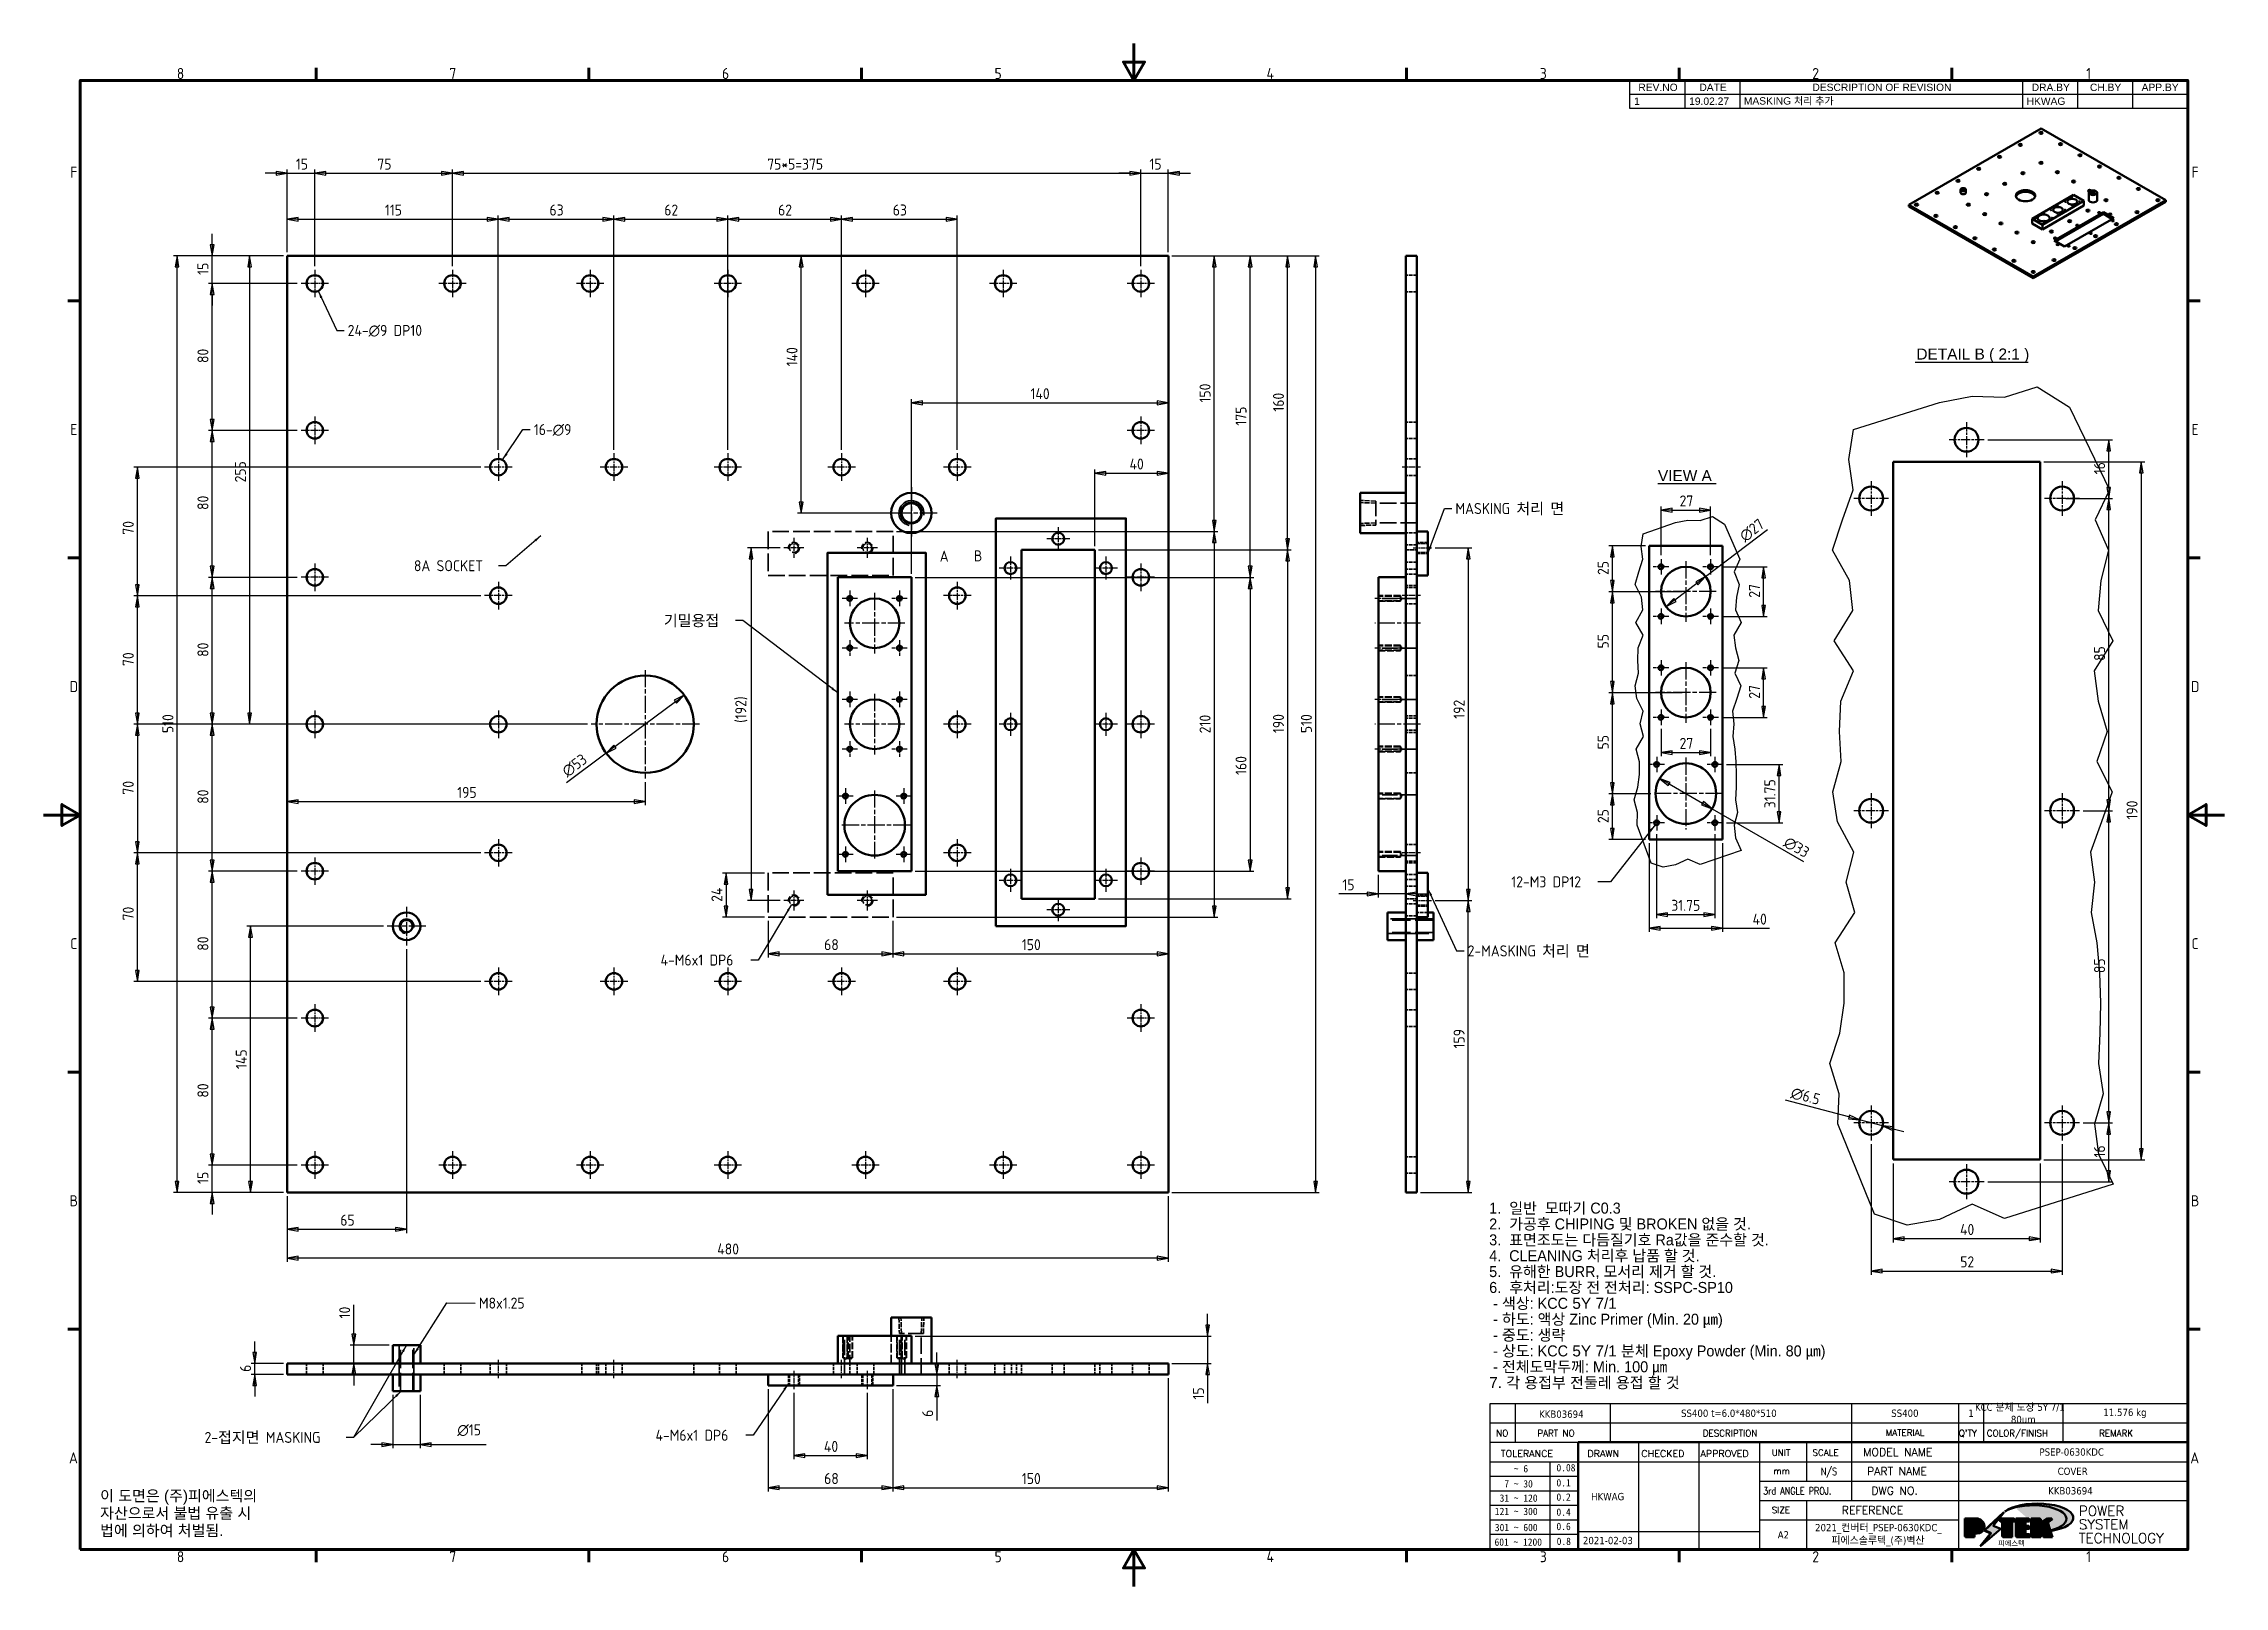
# Model space of a CAD drawing. Header units: millimetres. Extents: x 0 to 1188, y 0 to 840.
import ezdxf
from ezdxf.enums import TextEntityAlignment as Align

# ---------------------------------------------------------------- set-up
doc = ezdxf.new("R2010")
doc.units = ezdxf.units.MM
doc.header["$LTSCALE"] = 2
doc.linetypes.add('CHAIN', pattern=[0.3543, 0.2362, -0.0295, 0.0591, -0.0295])
doc.linetypes.add('DASHED', pattern=[0.2067, 0.1654, -0.0413])
doc.layers.get('0').update_dxf_attribs({"lineweight": 25})
for name, color, linetype, lineweight in [('가려진 것(ISO)', 5, 'DASHED', 35), ('가시적인 것(ISO)', 7, 'Continuous', 50), ('가시적인 좁은 것(ISO)', 1, 'Continuous', 35), ('경계(ISO)', 7, 'Continuous', 70), ('기호(ISO)', 7, 'Continuous', 25), ('끊기 선(JIS)', 1, 'Continuous', 25), ('상세 경계(JIS)', 1, 'Continuous', 50), ('제목(ISO)', 5, 'Continuous', 50), ('중심 표식(ISO)', 1, 'Continuous', 25), ('중심선(ISO)', 1, 'Continuous', 25), ('치수(ISO)', 7, 'Continuous', 25), ('해치(ISO)', 1, 'Continuous', 18)]:
    doc.layers.add(name, color=color, linetype=linetype, lineweight=lineweight)
doc.styles.add('HAN_291', font='')
doc.styles.add('HAN_370', font='', dxfattribs={"width": 2})
doc.styles.add('ISO Proportional', font='arial.ttf')
doc.styles.add('ISO ProportionalPSTEK', font='isocp.shx')
doc.styles.add('RC_284', font='ROMANC.shx')
doc.styles.add('RC_287', font='ROMANC.shx')
doc.styles.add('RC_292', font='ROMANC.shx')
doc.styles.add('ROMANT_294', font='romant.shx')
doc.styles.add('주 문자 (JIS)', font='arial.ttf')
doc.styles.add('텍스트 스타일333', font='ROMANC.shx', dxfattribs={"width": 0.8})
doc.styles.add('텍스트 스타일359', font='tahoma.ttf')
doc.styles.add('텍스트 스타일454', font='arial.ttf')
doc.styles.get('HAN_291').set_extended_font_data('GulimChe')
doc.styles.get('HAN_370').set_extended_font_data('GulimChe')
doc.dimstyles.new('PSTEK', dxfattribs={"dimscale": 2, "dimtxt": 3, "dimasz": 3, "dimexe": 1, "dimexo": 1, "dimgap": 1, "dimtad": 1, "dimrnd": 1e-08, "dimdsep": 46, "dimtxsty": 'ISO ProportionalPSTEK', "dimblk": 'Filled-1', "dimcen": 0.09, "dimdle": 10, "dimclrd": 3, "dimclre": 3, "dimclrt": 1, "dimadec": 1, "dimazin": 2, "dimtfac": 1, "dimtmove": 0, "dimatfit": 3, "dimfxl": 0, "dimtolj": 1, "dimlwd": -1, "dimlwe": -1, "dimarcsym": 0})
doc.dimstyles.new('PSTEK$7', dxfattribs={"dimscale": 2, "dimtxt": 3, "dimasz": 2, "dimexe": 1, "dimexo": 1, "dimgap": 1, "dimtad": 1, "dimrnd": 1e-08, "dimdsep": 46, "dimtxsty": 'ISO ProportionalPSTEK', "dimblk": 'Filled-1', "dimcen": 0.09, "dimdle": 10, "dimclrd": 3, "dimclre": 3, "dimclrt": 1, "dimadec": 1, "dimazin": 2, "dimtfac": 1, "dimtmove": 0, "dimatfit": 3, "dimfxl": 0, "dimtolj": 1, "dimlwd": -1, "dimlwe": -1, "dimarcsym": 0})

msp = doc.modelspace()

# ---------------------------------------------------------------- texts
at = {"layer": '기호(ISO)', "color": 1, "char_height": 6, "attachment_point": 1, "line_spacing_factor": 0.525, "style": 'ISO ProportionalPSTEK'}
for s, insert, width in [('{24-\\fAIGDT|b0|i0;\\H6.0000;n\\fisocp|b0|i0;\\H6.0000;9 DP10}', (165.6582, 686.8425), 47.882169), ('{16-\\fAIGDT|b0|i0;\\H6.0000;n\\fisocp|b0|i0;\\H6.0000;9}', (267.0537, 632.8484), 24.306674), ('{12-M3 DP12}', (799.5356, 386.6114), 45.128586), ('{4-M6x1 DP6}', (336.1086, 344.0271), 47.150992), ('{M8x1.25}', (237.1368, 157.228), 30.307224), ('{4-M6x1 DP6}', (333.3482, 85.2759), 47.150992)]:
    msp.add_mtext(s, dxfattribs=dict(at, insert=insert, width=width))
at = {"layer": '기호(ISO)', "color": 7, "char_height": 6, "attachment_point": 7, "style": '텍스트 스타일454'}
for s, insert in [('DETAIL B ( 2:1 )', (1020.2349, 666.1949)), ('VIEW A ', (879.4327, 601.7781))]:
    msp.add_mtext(s, dxfattribs=dict(at, insert=insert))
at = {"layer": '기호(ISO)', "color": 1, "attachment_point": 1, "style": 'ISO ProportionalPSTEK'}
for s, insert, char_height, width in [('{\\fISOCP|b0|i0;\\H6.0000;MASKING \\fSystem|b0|i0;\\H6.0000;처리\\fISOCP|b0|i0;\\H6.0000; \\fSystem|b0|i0;\\H6.0000;면}', (769.1017, 589.8675), 6.0000002, 64.576464), ('{\\fISOCP|b0|i0;\\H6.0000;8A SOCKET}', (201.7226, 558.7214), 6, 44.01669), ('{\\fISOCP|b0|i0;\\H6.0000;기밀용접}', (337.882, 528.8566), 6, 37.044103), ('{\\fISOCP|b0|i0;\\H6.0000;2-MASKING 처리 면}', (775.7724, 349.0035), 6, 77.792616), ('{\\fISOCP|b0|i0;\\H6.0000;2-접지면 MASKING}', (87.6781, 84.1109), 6, 75.125155)]:
    msp.add_mtext(s, dxfattribs=dict(at, insert=insert, char_height=char_height, width=width))
at = {"layer": '기호(ISO)', "color": 1, "insert": (160.1966, 84.1037), "char_height": 6, "attachment_point": 1, "style": 'ISO ProportionalPSTEK'}
msp.add_mtext('{ }', dxfattribs=at)
at = {"layer": '기호(ISO)', "color": 7, "insert": (30.7893, 52.3117), "char_height": 6, "width": 102.480277, "attachment_point": 1, "line_spacing_factor": 0.944221, "style": 'ISO Proportional'}
msp.add_mtext('{\\fArial|b0|i0;이 도면은 (주)피에스텍의\\P자산으로서 불법 유출 시 \\P법에 의하여 처벌됨.}', dxfattribs=at)

# ---------------------------------------------------------------- blocks, each defined once
blk = doc.blocks.new('경계 Default Border')
at = {"layer": '경계(ISO)'}
for p, q in [((74.25, 410), (74.25, 413.4)), ((148.5, 410), (148.5, 413.4)), ((222.75, 410), (222.75, 413.4)), ((371.25, 410), (371.25, 413.4)), ((445.5, 410), (445.5, 413.4)), ((519.75, 410), (519.75, 413.4)), ((10, 350), (6.6, 350)), ((584, 350), (587.4, 350)), ((10, 280), (6.6, 280)), ((584, 280), (587.4, 280)), ((10, 140), (6.6, 140)), ((584, 140), (587.4, 140)), ((10, 70), (6.6, 70)), ((584, 70), (587.4, 70)), ((74.25, 10), (74.25, 6.6)), ((148.5, 10), (148.5, 6.6)), ((222.75, 10), (222.75, 6.6)), ((371.25, 10), (371.25, 6.6)), ((445.5, 10), (445.5, 6.6)), ((519.75, 10), (519.75, 6.6))]:
    blk.add_line(p, q, dxfattribs=at)
at = {"layer": '경계(ISO)', "flags": 128}
for points in [[(297, 420), (297, 410), (294.11, 415), (299.89, 415), (297, 410)], [(10, 10), (10, 410), (584, 410), (584, 10), (10, 10)], [(0, 210), (10, 210), (5, 212.89), (5, 207.11), (10, 210)], [(594, 210), (584, 210), (589, 212.89), (589, 207.11), (584, 210)], [(297, 0), (297, 10), (294.11, 5), (299.89, 5), (297, 10)]]:
    blk.add_lwpolyline(points, dxfattribs=at)
at = {"layer": '경계(ISO)', "color": 1, "char_height": 3, "attachment_point": 7, "style": 'ISO ProportionalPSTEK'}
for s, insert in [('8', (36.27, 410.37)), ('7', (110.52, 410.39)), ('6', (184.77, 410.37)), ('5', (259.02, 410.37)), ('4', (333.1, 410.4)), ('3', (407.54, 410.37)), ('2', (481.75, 410.37)), ('1', (556.36, 410.4)), ('F', (7.24, 383.5)), ('F', (585.04, 383.5)), ('E', (7.24, 313.47)), ('E', (585.04, 313.47)), ('D', (7.08, 243.47)), ('D', (584.88, 243.47)), ('C', (7.24, 173.47)), ('C', (585.04, 173.47)), ('B', (7.08, 103.47)), ('B', (584.88, 103.47)), ('A', (6.91, 33.49)), ('A', (584.71, 33.49)), ('8', (36.27, 6.57)), ('7', (110.52, 6.59)), ('6', (184.77, 6.57)), ('5', (259.02, 6.57)), ('4', (333.1, 6.6)), ('3', (407.54, 6.57)), ('2', (481.75, 6.57)), ('1', (556.36, 6.6))]:
    blk.add_mtext(s, dxfattribs=dict(at, insert=insert))
blk = doc.blocks.new('제목 블록 PSTEK')
h = blk.add_hatch(color=1)
edge = h.paths.add_edge_path(flags=0)
edge.add_line((314.22, 19.61), (314.22, 17))
edge.add_line((314.22, 17), (314.35, 17))
edge.add_arc((314.35, 17.65), 0.651, 270, 360)
edge.add_line((315, 17.65), (315, 18.96))
edge.add_arc((314.35, 18.96), 0.651, 0, 90)
edge.add_line((314.35, 19.61), (314.22, 19.61))
edge = h.paths.add_edge_path()
edge.add_arc((314.98, 18.29), 1.97, 270, 450)
edge.add_line((314.98, 20.26), (311.77, 20.26))
edge.add_line((311.77, 20.26), (311.77, 15.34))
edge.add_line((311.77, 15.34), (314.22, 15.34))
edge.add_line((314.22, 15.34), (314.22, 16.32))
edge.add_line((314.22, 16.32), (314.98, 16.32))
h = blk.add_hatch(color=252)
edge = h.paths.add_edge_path()
edge.add_arc((314.98, 18.29), 1.97, 270, 406.82787)
edge.add_arc((315.16, 18.14), 1.97, -90, 53.56098, ccw=False)
edge.add_line((315.16, 16.17), (314.4, 16.17))
edge.add_line((314.4, 16.17), (314.4, 15.19))
edge.add_line((314.4, 15.19), (311.94, 15.19))
edge.add_line((311.94, 15.19), (311.94, 15.34))
edge.add_line((311.94, 15.34), (314.22, 15.34))
edge.add_line((314.22, 15.34), (314.22, 16.32))
edge.add_line((314.22, 16.32), (314.98, 16.32))
h = blk.add_hatch(color=252)
edge = h.paths.add_edge_path()
edge.add_line((314.4, 19.46), (314.53, 19.46))
edge.add_arc((314.53, 18.81), 0.651, 60.41893, 90, ccw=False)
edge.add_arc((314.35, 18.96), 0.651, 39.96992, 90)
edge.add_line((314.35, 19.61), (314.22, 19.61))
edge.add_line((314.22, 19.61), (314.22, 17))
edge.add_line((314.22, 17), (314.35, 17))
edge.add_arc((314.35, 17.65), 0.651, 270, 274.69308)
edge.add_line((314.4, 17), (314.4, 19.46))
for color, points in [(252, [(317.22, 17.06), (322.03, 21.63), (322.28, 21.94), (317.05, 16.98), (318.75, 16.19), (316, 12.72), (316.34, 13), (318.92, 16.27)]), (5, [(321.62, 17.42), (319.53, 18.25), (322.45, 22.02), (317.22, 17.06), (318.92, 16.27), (316.17, 12.8)]), (1, [(324.48, 19.61), (325.24, 19.61), (325.24, 20.26), (321.23, 20.26), (321.23, 19.61), (321.98, 19.61), (321.98, 15.34), (324.48, 15.34)]), (252, [(321.98, 19.61), (321.4, 19.61), (321.4, 19.46), (321.98, 19.46)]), (252, [(324.66, 19.46), (325.42, 19.46), (325.42, 20.11), (325.24, 20.11), (325.24, 19.61), (324.48, 19.61), (324.48, 15.34), (322.16, 15.34), (322.16, 15.19), (324.66, 15.19)]), (1, [(329.23, 20.26), (325.66, 20.26), (325.66, 15.34), (329.36, 15.34), (329.36, 15.99), (328.11, 15.99), (328.11, 17.56), (329.23, 17.56), (329.23, 18.26), (328.11, 18.26), (328.11, 19.61), (329.23, 19.61)]), (252, [(328.29, 19.46), (329.41, 19.46), (329.41, 20.11), (329.23, 20.11), (329.23, 19.61), (328.11, 19.61), (328.11, 18.26), (328.29, 18.26)]), (252, [(328.29, 17.42), (329.41, 17.42), (329.41, 18.11), (329.23, 18.11), (329.23, 17.56), (328.11, 17.56), (328.11, 15.99), (328.29, 15.99)]), (1, [(332.33, 20.26), (329.86, 20.26), (329.86, 15.34), (332.33, 15.34), (332.33, 17.43), (333.07, 15.34), (335.49, 15.34), (334.25, 19.31), (335.44, 20.26), (334.31, 20.26), (332.33, 19)]), (252, [(332.51, 20.11), (332.33, 20.11), (332.33, 19), (332.51, 19.11)]), (252, [(335.62, 20.11), (335.25, 20.11), (334.25, 19.31), (335.49, 15.34), (333.2, 15.34), (333.25, 15.19), (335.66, 15.19), (334.43, 19.16)]), (252, [(329.54, 15.85), (329.36, 15.85), (329.36, 15.34), (325.83, 15.34), (325.83, 15.19), (329.54, 15.19)]), (252, [(332.51, 16.93), (332.33, 17.43), (332.33, 15.34), (330.04, 15.34), (330.04, 15.19), (332.51, 15.19)])]:
    blk.add_hatch(color=color).paths.add_polyline_path(points)
at = {"layer": '해치(ISO)', "true_color": 0x27d1fc}
h = blk.add_hatch(color=140, dxfattribs=at)
edge = h.paths.add_edge_path()
edge.add_ellipse((330.37, 20.16), major_axis=(9.1, 0), ratio=0.40699, start_angle=301.30985, end_angle=507.74369)
edge.add_ellipse((331.53, 20.46), major_axis=(-9.82, 0), ratio=0.39426, start_angle=111.51207, end_angle=334.47025, ccw=False)
edge.add_line((335.14, 16.86), (335.1, 16.99))
at = {"color": 180}
for p, q in [((182.48, 11.79), (182.48, 51.57)), ((182.48, 51.57), (372.48, 51.57)), ((189.27, 51.57), (189.27, 41.01)), ((215.22, 41.01), (215.22, 51.57)), ((280.88, 51.57), (280.88, 41.01)), ((310.09, 51.57), (310.09, 41.01)), ((316.9, 51.57), (316.9, 41.01)), ((338.46, 51.57), (338.46, 41.01)), ((372.48, 51.57), (372.48, 11.79)), ((182.48, 46.29), (372.48, 46.29)), ((182.48, 41.01), (206.45, 41.01)), ((182.48, 35.73), (206.45, 35.73)), ((198.86, 12.03), (198.86, 35.73)), ((206.45, 35.73), (372.48, 35.73)), ((222.94, 11.79), (222.94, 41.01)), ((239.43, 11.79), (239.43, 41.01)), ((255.92, 11.79), (255.92, 41.01)), ((268.69, 41.01), (268.69, 30.45)), ((280.88, 41.01), (280.88, 25.17)), ((310.09, 41.01), (310.09, 11.79)), ((182.48, 31.78), (206.45, 31.78)), ((255.92, 30.45), (372.48, 30.45)), ((182.48, 27.83), (206.45, 27.83)), ((182.48, 23.88), (206.45, 23.88)), ((255.92, 25.17), (372.48, 25.17)), ((268.69, 25.17), (268.69, 11.79)), ((182.48, 19.93), (206.45, 19.93)), ((255.92, 19.89), (310.09, 19.89)), ((182.48, 15.98), (206.45, 15.98)), ((206.45, 16.74), (255.92, 16.74)), ((182.48, 11.79), (372.48, 11.79))]:
    blk.add_line(p, q, dxfattribs=at)
at = {"color": 7, "linetype": 'Continuous', "lineweight": 25}
blk.add_line((182.48, 46.28), (231.73, 46.28), dxfattribs=at)
at = {"color": 7, "lineweight": 50}
for p, q in [((206.45, 11.79), (206.45, 41.01)), ((206.45, 41.01), (372.48, 41.01))]:
    blk.add_line(p, q, dxfattribs=at)
at = {"color": 7}
for p, q in [((314.98, 20.26), (311.77, 20.26)), ((311.77, 20.26), (311.77, 15.34)), ((314.98, 20.26), (311.77, 20.26)), ((311.77, 20.26), (311.77, 15.34)), ((314.22, 17), (314.22, 19.61)), ((314.22, 19.61), (314.35, 19.61)), ((314.35, 19.61), (314.22, 19.61)), ((314.22, 19.61), (314.22, 17)), ((314.22, 17), (314.22, 19.61)), ((314.22, 19.61), (314.35, 19.61)), ((314.4, 19.46), (314.53, 19.46)), ((314.4, 17), (314.4, 19.46)), ((315, 18.96), (315, 17.65)), ((315, 18.96), (315, 17.65)), ((322.28, 21.94), (317.05, 16.98)), ((322.45, 22.02), (317.22, 17.06)), ((317.22, 17.06), (322.03, 21.63)), ((319.53, 18.25), (322.45, 22.02)), ((321.62, 17.42), (319.53, 18.25)), ((325.24, 20.26), (321.23, 20.26)), ((321.23, 20.26), (321.23, 19.61)), ((325.24, 20.26), (321.23, 20.26)), ((321.23, 20.26), (321.23, 19.61)), ((321.23, 19.61), (321.98, 19.61)), ((321.23, 19.61), (321.98, 19.61)), ((321.4, 19.61), (321.4, 19.46)), ((321.98, 19.61), (321.4, 19.61)), ((321.4, 19.46), (321.98, 19.46)), ((321.98, 19.61), (321.98, 15.34)), ((321.98, 19.46), (321.98, 19.61)), ((321.98, 19.61), (321.98, 15.34)), ((322.03, 21.63), (322.28, 21.94)), ((324.48, 19.61), (325.24, 19.61)), ((324.48, 15.34), (324.48, 19.61)), ((325.24, 19.61), (324.48, 19.61)), ((324.48, 19.61), (324.48, 15.34)), ((324.48, 19.61), (325.24, 19.61)), ((324.48, 15.34), (324.48, 19.61)), ((324.66, 19.46), (325.42, 19.46)), ((324.66, 15.19), (324.66, 19.46)), ((325.24, 19.61), (325.24, 20.26)), ((325.24, 19.61), (325.24, 20.26)), ((325.42, 20.11), (325.24, 20.11)), ((325.24, 20.11), (325.24, 19.61)), ((325.42, 19.46), (325.42, 20.11)), ((329.23, 20.26), (325.66, 20.26)), ((325.66, 20.26), (325.66, 15.34)), ((325.66, 20.26), (325.66, 15.34)), ((329.23, 20.26), (325.66, 20.26)), ((328.11, 18.26), (328.11, 19.61)), ((328.11, 19.61), (329.23, 19.61)), ((329.23, 19.61), (328.11, 19.61)), ((328.11, 19.61), (328.11, 18.26)), ((328.11, 18.26), (328.11, 19.61)), ((328.11, 19.61), (329.23, 19.61)), ((329.23, 18.26), (328.11, 18.26)), ((328.11, 18.26), (328.29, 18.26)), ((329.23, 18.26), (328.11, 18.26)), ((328.29, 18.26), (328.29, 19.46)), ((328.29, 19.46), (329.41, 19.46)), ((329.23, 19.61), (329.23, 20.26)), ((329.23, 19.61), (329.23, 20.26)), ((329.41, 20.11), (329.23, 20.11)), ((329.23, 20.11), (329.23, 19.61)), ((329.23, 17.56), (329.23, 18.26)), ((329.23, 17.56), (329.23, 18.26)), ((329.41, 18.11), (329.23, 18.11)), ((329.23, 18.11), (329.23, 17.56)), ((329.41, 19.46), (329.41, 20.11)), ((329.41, 17.42), (329.41, 18.11)), ((332.33, 20.26), (329.86, 20.26)), ((329.86, 20.26), (329.86, 15.34)), ((329.86, 20.26), (329.86, 15.34)), ((332.33, 20.26), (329.86, 20.26)), ((334.31, 20.26), (332.33, 19)), ((332.33, 19), (332.33, 20.26)), ((334.31, 20.26), (332.33, 19)), ((332.33, 19), (332.33, 20.26)), ((332.51, 20.11), (332.33, 20.11)), ((332.33, 20.11), (332.33, 19)), ((332.33, 19), (332.51, 19.11)), ((332.51, 19.11), (332.51, 20.11)), ((334.25, 19.31), (335.44, 20.26)), ((334.25, 19.31), (335.44, 20.26)), ((335.25, 20.11), (334.25, 19.31)), ((335.49, 15.34), (334.25, 19.31)), ((334.25, 19.31), (335.49, 15.34)), ((335.49, 15.34), (334.25, 19.31)), ((335.44, 20.26), (334.31, 20.26)), ((335.44, 20.26), (334.31, 20.26)), ((334.43, 19.16), (335.62, 20.11)), ((335.66, 15.19), (334.43, 19.16)), ((335.62, 20.11), (335.25, 20.11)), ((311.77, 15.34), (314.22, 15.34)), ((311.77, 15.34), (314.22, 15.34)), ((314.22, 15.34), (311.94, 15.34)), ((311.94, 15.34), (311.94, 15.19)), ((311.94, 15.19), (314.4, 15.19)), ((314.35, 17), (314.22, 17)), ((314.22, 17), (314.35, 17)), ((314.35, 17), (314.22, 17)), ((314.22, 16.32), (314.98, 16.32)), ((314.22, 15.34), (314.22, 16.32)), ((314.98, 16.32), (314.22, 16.32)), ((314.22, 16.32), (314.22, 15.34)), ((314.22, 16.32), (314.98, 16.32)), ((314.22, 15.34), (314.22, 16.32)), ((314.4, 16.17), (315.16, 16.17)), ((314.4, 15.19), (314.4, 16.17)), ((318.75, 16.19), (316, 12.72)), ((316, 12.72), (316.34, 13)), ((316.17, 12.8), (321.62, 17.42)), ((318.92, 16.27), (316.17, 12.8)), ((316.34, 13), (318.92, 16.27)), ((317.05, 16.98), (318.75, 16.19)), ((318.92, 16.27), (317.22, 17.06)), ((317.22, 17.06), (318.92, 16.27)), ((321.98, 15.34), (324.48, 15.34)), ((321.98, 15.34), (324.48, 15.34)), ((324.48, 15.34), (322.16, 15.34)), ((322.16, 15.34), (322.16, 15.19)), ((322.16, 15.19), (324.66, 15.19)), ((325.66, 15.34), (329.36, 15.34)), ((325.66, 15.34), (329.36, 15.34)), ((329.36, 15.34), (325.83, 15.34)), ((325.83, 15.34), (325.83, 15.19)), ((325.83, 15.19), (329.54, 15.19)), ((328.11, 17.56), (329.23, 17.56)), ((328.11, 15.99), (328.11, 17.56)), ((329.23, 17.56), (328.11, 17.56)), ((328.11, 17.56), (328.11, 15.99)), ((328.11, 17.56), (329.23, 17.56)), ((328.11, 15.99), (328.11, 17.56)), ((329.36, 15.99), (328.11, 15.99)), ((328.11, 15.99), (328.29, 15.99)), ((329.36, 15.99), (328.11, 15.99)), ((328.29, 15.99), (328.29, 17.42)), ((328.29, 17.42), (329.41, 17.42)), ((329.36, 15.34), (329.36, 15.99)), ((329.36, 15.34), (329.36, 15.99)), ((329.54, 15.85), (329.36, 15.85)), ((329.36, 15.85), (329.36, 15.34)), ((329.54, 15.19), (329.54, 15.85)), ((329.86, 15.34), (332.33, 15.34)), ((329.86, 15.34), (332.33, 15.34)), ((332.33, 15.34), (330.04, 15.34)), ((330.04, 15.34), (330.04, 15.19)), ((330.04, 15.19), (332.51, 15.19)), ((332.33, 17.43), (333.07, 15.34)), ((332.33, 15.34), (332.33, 17.43)), ((332.51, 16.93), (332.33, 17.43)), ((332.33, 17.43), (332.33, 15.34)), ((332.33, 17.43), (333.07, 15.34)), ((332.33, 15.34), (332.33, 17.43)), ((332.51, 15.19), (332.51, 16.93)), ((333.07, 15.34), (335.49, 15.34)), ((333.07, 15.34), (335.49, 15.34)), ((335.49, 15.34), (333.2, 15.34)), ((333.2, 15.34), (333.25, 15.19)), ((333.25, 15.19), (335.66, 15.19)), ((345.04, 17.5), (344.99, 17.69))]:
    blk.add_line(p, q, dxfattribs=at)
at = {"color": 1}
for p, q in [((314.98, 20.26), (311.77, 20.26)), ((311.77, 20.26), (311.77, 15.34)), ((314.22, 17), (314.22, 19.61)), ((314.22, 19.61), (314.35, 19.61)), ((315, 18.96), (315, 17.65)), ((325.24, 20.26), (321.23, 20.26)), ((321.23, 20.26), (321.23, 19.61)), ((321.23, 19.61), (321.98, 19.61)), ((321.98, 19.61), (321.98, 15.34)), ((324.48, 19.61), (325.24, 19.61)), ((324.48, 15.34), (324.48, 19.61)), ((325.24, 19.61), (325.24, 20.26)), ((329.23, 20.26), (325.66, 20.26)), ((325.66, 20.26), (325.66, 15.34)), ((328.11, 18.26), (328.11, 19.61)), ((328.11, 19.61), (329.23, 19.61)), ((329.23, 18.26), (328.11, 18.26)), ((329.23, 19.61), (329.23, 20.26)), ((329.23, 17.56), (329.23, 18.26)), ((332.33, 20.26), (329.86, 20.26)), ((329.86, 20.26), (329.86, 15.34)), ((334.31, 20.26), (332.33, 19)), ((332.33, 19), (332.33, 20.26)), ((334.25, 19.31), (335.44, 20.26)), ((335.49, 15.34), (334.25, 19.31)), ((335.44, 20.26), (334.31, 20.26)), ((311.77, 15.34), (314.22, 15.34)), ((314.35, 17), (314.22, 17)), ((314.22, 16.32), (314.98, 16.32)), ((314.22, 15.34), (314.22, 16.32)), ((321.98, 15.34), (324.48, 15.34)), ((325.66, 15.34), (329.36, 15.34)), ((328.11, 17.56), (329.23, 17.56)), ((328.11, 15.99), (328.11, 17.56)), ((329.36, 15.99), (328.11, 15.99)), ((329.36, 15.34), (329.36, 15.99)), ((329.86, 15.34), (332.33, 15.34)), ((332.33, 17.43), (333.07, 15.34)), ((332.33, 15.34), (332.33, 17.43)), ((333.07, 15.34), (335.49, 15.34))]:
    blk.add_line(p, q, dxfattribs=at)
at = {"color": 5}
for p, q in [((322.45, 22.02), (317.22, 17.06)), ((319.53, 18.25), (322.45, 22.02)), ((321.62, 17.42), (319.53, 18.25)), ((316.17, 12.8), (321.62, 17.42)), ((318.92, 16.27), (316.17, 12.8)), ((317.22, 17.06), (318.92, 16.27))]:
    blk.add_line(p, q, dxfattribs=at)
at = {"color": 7}
for centre, radius, start, end in [((314.35, 18.96), 0.651, 0, 90), ((314.35, 18.96), 0.651, 39.96992, 90), ((314.35, 18.96), 0.651, 0, 90), ((314.53, 18.81), 0.651, 60.41893, 90), ((314.98, 18.29), 1.97, 270, 90), ((314.98, 18.29), 1.97, 270, 90), ((314.98, 18.29), 1.97, 270, 46.82787), ((315.16, 18.14), 1.97, 270, 53.56098), ((314.35, 17.65), 0.651, 270, 0), ((314.35, 17.65), 0.651, 270, 0), ((314.35, 17.65), 0.651, 270, 274.69308)]:
    blk.add_arc(centre, radius, start, end, dxfattribs=at)
at = {"color": 1}
for centre, radius, start, end in [((314.35, 18.96), 0.651, 0, 90), ((314.98, 18.29), 1.97, 270, 90), ((314.35, 17.65), 0.651, 270, 0)]:
    blk.add_arc(centre, radius, start, end, dxfattribs=at)
at = {"layer": '제목(ISO)'}
for p, q in [((314.98, 20.26), (311.77, 20.26)), ((311.77, 20.26), (311.77, 15.34)), ((314.22, 17), (314.22, 19.61)), ((314.22, 19.61), (314.35, 19.61)), ((314.35, 19.61), (314.22, 19.61)), ((314.22, 19.61), (314.22, 17)), ((314.4, 19.46), (314.53, 19.46)), ((314.4, 17), (314.4, 19.46)), ((315, 18.96), (315, 17.65)), ((322.28, 21.94), (317.05, 16.98)), ((322.45, 22.02), (317.22, 17.06)), ((317.22, 17.06), (322.03, 21.63)), ((319.53, 18.25), (322.45, 22.02)), ((321.62, 17.42), (319.53, 18.25)), ((325.24, 20.26), (321.23, 20.26)), ((321.23, 20.26), (321.23, 19.61)), ((321.23, 19.61), (321.98, 19.61)), ((321.98, 19.61), (321.4, 19.61)), ((321.4, 19.61), (321.4, 19.46)), ((321.4, 19.46), (321.98, 19.46)), ((321.98, 19.61), (321.98, 15.34)), ((321.98, 19.46), (321.98, 19.61)), ((322.03, 21.63), (322.28, 21.94)), ((324.48, 19.61), (325.24, 19.61)), ((324.48, 15.34), (324.48, 19.61)), ((325.24, 19.61), (324.48, 19.61)), ((324.48, 19.61), (324.48, 15.34)), ((324.66, 19.46), (325.42, 19.46)), ((324.66, 15.19), (324.66, 19.46)), ((325.24, 19.61), (325.24, 20.26)), ((325.42, 20.11), (325.24, 20.11)), ((325.24, 20.11), (325.24, 19.61)), ((325.42, 19.46), (325.42, 20.11)), ((329.23, 20.26), (325.66, 20.26)), ((325.66, 20.26), (325.66, 15.34)), ((328.11, 18.26), (328.11, 19.61)), ((328.11, 19.61), (329.23, 19.61)), ((329.23, 19.61), (328.11, 19.61)), ((328.11, 19.61), (328.11, 18.26)), ((329.23, 18.26), (328.11, 18.26)), ((328.11, 18.26), (328.29, 18.26)), ((328.29, 19.46), (329.41, 19.46)), ((328.29, 18.26), (328.29, 19.46)), ((329.23, 19.61), (329.23, 20.26)), ((329.41, 20.11), (329.23, 20.11)), ((329.23, 20.11), (329.23, 19.61)), ((329.23, 17.56), (329.23, 18.26)), ((329.41, 18.11), (329.23, 18.11)), ((329.23, 18.11), (329.23, 17.56)), ((329.41, 19.46), (329.41, 20.11)), ((329.41, 17.42), (329.41, 18.11)), ((332.33, 20.26), (329.86, 20.26)), ((329.86, 20.26), (329.86, 15.34)), ((334.31, 20.26), (332.33, 19)), ((332.33, 19), (332.33, 20.26)), ((332.51, 20.11), (332.33, 20.11)), ((332.33, 20.11), (332.33, 19)), ((332.33, 19), (332.51, 19.11)), ((332.51, 19.11), (332.51, 20.11)), ((334.25, 19.31), (335.44, 20.26)), ((335.25, 20.11), (334.25, 19.31)), ((335.49, 15.34), (334.25, 19.31)), ((334.25, 19.31), (335.49, 15.34)), ((335.44, 20.26), (334.31, 20.26)), ((334.43, 19.16), (335.62, 20.11)), ((335.66, 15.19), (334.43, 19.16)), ((335.62, 20.11), (335.25, 20.11)), ((311.77, 15.34), (314.22, 15.34)), ((314.22, 15.34), (311.94, 15.34)), ((311.94, 15.34), (311.94, 15.19)), ((311.94, 15.19), (314.4, 15.19)), ((314.35, 17), (314.22, 17)), ((314.22, 17), (314.35, 17)), ((314.22, 15.34), (314.22, 16.32)), ((314.22, 16.32), (314.98, 16.32)), ((314.98, 16.32), (314.22, 16.32)), ((314.22, 16.32), (314.22, 15.34)), ((314.4, 15.19), (314.4, 16.17)), ((314.4, 16.17), (315.16, 16.17)), ((318.75, 16.19), (316, 12.72)), ((316, 12.72), (316.34, 13)), ((316.17, 12.8), (321.62, 17.42)), ((318.92, 16.27), (316.17, 12.8)), ((316.34, 13), (318.92, 16.27)), ((317.05, 16.98), (318.75, 16.19)), ((317.22, 17.06), (318.92, 16.27)), ((318.92, 16.27), (317.22, 17.06)), ((321.98, 15.34), (324.48, 15.34)), ((324.48, 15.34), (322.16, 15.34)), ((322.16, 15.34), (322.16, 15.19)), ((322.16, 15.19), (324.66, 15.19)), ((325.66, 15.34), (329.36, 15.34)), ((329.36, 15.34), (325.83, 15.34)), ((325.83, 15.34), (325.83, 15.19)), ((325.83, 15.19), (329.54, 15.19)), ((328.11, 15.99), (328.11, 17.56)), ((328.11, 17.56), (329.23, 17.56)), ((329.23, 17.56), (328.11, 17.56)), ((328.11, 17.56), (328.11, 15.99)), ((329.36, 15.99), (328.11, 15.99)), ((328.11, 15.99), (328.29, 15.99)), ((328.29, 17.42), (329.41, 17.42)), ((328.29, 15.99), (328.29, 17.42)), ((329.36, 15.34), (329.36, 15.99)), ((329.54, 15.85), (329.36, 15.85)), ((329.36, 15.85), (329.36, 15.34)), ((329.54, 15.19), (329.54, 15.85)), ((329.86, 15.34), (332.33, 15.34)), ((332.33, 15.34), (330.04, 15.34)), ((330.04, 15.34), (330.04, 15.19)), ((330.04, 15.19), (332.51, 15.19)), ((332.33, 15.34), (332.33, 17.43)), ((332.33, 17.43), (333.07, 15.34)), ((332.51, 16.93), (332.33, 17.43)), ((332.33, 17.43), (332.33, 15.34)), ((332.51, 15.19), (332.51, 16.93)), ((333.07, 15.34), (335.49, 15.34)), ((335.49, 15.34), (333.2, 15.34)), ((333.2, 15.34), (333.25, 15.19)), ((333.25, 15.19), (335.66, 15.19))]:
    blk.add_line(p, q, dxfattribs=at)
at = {"layer": '제목(ISO)', "color": 4}
blk.add_line((335.14, 16.86), (335.1, 16.99), dxfattribs=at)
at = {"layer": '제목(ISO)'}
for centre, radius, start, end in [((314.35, 18.96), 0.651, 0, 90), ((314.35, 18.96), 0.651, 39.96992, 90), ((314.53, 18.81), 0.651, 60.41893, 90), ((314.98, 18.29), 1.97, 46.82787, 90), ((314.98, 18.29), 1.97, 270, 46.82787), ((314.98, 18.29), 1.97, 270, 46.82787), ((315.16, 18.14), 1.97, 270, 53.56098), ((314.35, 17.65), 0.651, 270, 0), ((314.35, 17.65), 0.651, 270, 274.69308)]:
    blk.add_arc(centre, radius, start, end, dxfattribs=at)
at = {"layer": '제목(ISO)', "color": 4}
for centre, major_axis, ratio, start_param, end_param in [((331.53, 20.46), (9.82, 0), 0.39426, 5.087845, 8.9792), ((330.37, 20.16), (9.1, 0), 0.40699, 5.258849, 8.861799)]:
    blk.add_ellipse(centre, major_axis=major_axis, ratio=ratio, start_param=start_param, end_param=end_param, dxfattribs=at)
at = {"color": 7}
for s, height, style, p in [('NO', 1.742, 'RC_284', (184.14, 42.62)), ('PART NO', 1.742, 'RC_284', (195.34, 42.62)), ('DESCRIPTION', 1.7424, 'RC_284', (240.4, 42.62)), ("Q'TY", 1.742, 'RC_284', (310.14, 42.62)), ('COLOR/FINISH', 1.7424, 'RC_284', (317.77, 42.62)), ('REMARK', 1.742, 'RC_284', (348.35, 42.62)), (' TOLERANCE', 1.9, 'RC_287', (184.09, 37.01)), ('DRAWN', 1.9, 'RC_287', (208.98, 37.01)), ('CHECKED', 1.9, 'RC_287', (223.69, 37.01)), ('APPROVED', 1.9, 'RC_287', (239.78, 37.01)), ('UNIT', 1.742, 'RC_284', (259.17, 37.34)), ('SCALE', 1.742, 'RC_284', (270.29, 37.34)), ('MODEL NAME', 2.178, 'RC_292', (284.1, 37.25)), ('  7 ~ 30', 2, 'HAN_291', (183.77, 28.71)), ('    ~ 6', 2, 'HAN_291', (183.77, 32.82)), ('0.08', 2, 'HAN_291', (200.55, 33.1)), ('0.1', 2, 'HAN_291', (200.55, 28.99)), ('mm', 1.742, 'RC_284', (259.65, 32.35)), ('PART NAME', 2.178, 'RC_292', (285.14, 32.03)), (' 31 ~ 120', 2, 'HAN_291', (183.77, 24.83)), ('0.2', 2, 'HAN_291', (200.55, 25.11)), (' DWG NO.', 2.178, 'RC_292', (284.81, 26.75)), ('301 ~ 600', 2, 'HAN_291', (183.77, 16.83)), ('121 ~ 300', 2, 'HAN_291', (183.77, 21.21)), ('0.4', 2, 'HAN_291', (200.55, 21)), ('0.6', 2, 'HAN_291', (200.55, 17.12)), ('SIZE', 1.742, 'RC_284', (259.17, 21.69)), ('REFERENCE', 2.178, 'RC_292', (278.27, 21.43)), ('601 ~ 1200', 2, 'HAN_291', (183.68, 12.85)), ('0.8', 2, 'HAN_291', (200.61, 13.06))]:
    blk.add_text(s, height=height, dxfattribs=dict(at, style=style)).set_placement(p)
at = {"color": 7, "style": 'RC_284'}
blk.add_text('MATERIAL', height=1.742, dxfattribs=at).set_placement((295.48, 43.65), align=Align.MIDDLE_CENTER)
at = {"color": 7, "style": '텍스트 스타일333', "width": 0.8}
blk.add_text('N/S', height=2, dxfattribs=at).set_placement((274.78, 33.09), align=Align.MIDDLE_CENTER)
blk.add_text('3rd ANGLE PROJ.', height=2, dxfattribs=at).set_placement((256.84, 26.76))
at = {"style": 'ROMANT_294'}
for s, p in [('POWER', (342.83, 20.97)), ('SYSTEM', (342.83, 17.33)), ('TECHNOLOGY', (342.83, 13.57))]:
    blk.add_text(s, height=2.7, dxfattribs=at).set_placement(p)
at = {"color": 7, "insert": (320.85, 14.21), "char_height": 1.4, "attachment_point": 1, "line_spacing_factor": 0.332, "style": 'HAN_370'}
blk.add_mtext('\\fHY견고딕|b0|i0;\\H1.4000;피에스텍', dxfattribs=at)
at = {"layer": '제목(ISO)', "color": 7, "style": '텍스트 스타일359'}
for tag, p in [('부품_번호_001', (195.82, 47.69)), ('설명_001', (234.48, 47.93)), ('재질_001', (291.73, 47.93)), ("3._Q'TY_001", (312.71, 47.93)), ('4._COLOR_001', (314.55, 49.59)), ('4._COLOR_002', (324.32, 46.24)), ('질량\\P3;_001', (349.51, 48.17)), ('1._MODEL_NAME_001', (332.11, 37.37)), ('제목_001', (337.06, 32.13)), ('설계자_001', (209.98, 25.24)), ('부품_번호_001', (334.48, 26.81)), ('프로젝트_001', (270.98, 16.79)), ('작성_날짜_001', (207.75, 13.27)), ('시트_크기_001', (260.8, 14.83)), ('프로젝트_002', (275.42, 13.36))]:
    blk.add_attdef(tag, p, '', height=1.98, dxfattribs=at)
for tag, p in [('점검자', (231.18, 26.23)), ('엔지니어링_승인자', (247.67, 26.23)), ('점검_날짜', (231.18, 14.27)), ('엔지니어링_승인_날짜', (247.67, 14.27))]:
    blk.add_attdef(tag, text='', height=1.98, dxfattribs=at).set_placement(p, align=Align.MIDDLE_CENTER)
blk = doc.blocks.new('리비전 내역')
at = {"layer": '기호(ISO)'}
for p, q in [((432, 410), (584, 410)), ((432, 410), (432, 406.22)), ((447, 410), (447, 406.22)), ((462, 410), (462, 406.22)), ((539, 410), (539, 406.22)), ((554, 410), (554, 406.22)), ((569, 410), (569, 406.22)), ((584, 410), (584, 406.22)), ((432, 406.22), (584, 406.22)), ((432, 406.22), (432, 402.44)), ((447, 406.22), (447, 402.44)), ((462, 406.22), (462, 402.44)), ((539, 406.22), (539, 402.44)), ((554, 406.22), (554, 402.44)), ((569, 406.22), (569, 402.44)), ((584, 406.22), (584, 402.44)), ((432, 402.44), (584, 402.44))]:
    blk.add_line(p, q, dxfattribs=at)
at = {"layer": '기호(ISO)', "color": 7, "char_height": 2, "attachment_point": 7, "style": '주 문자 (JIS)'}
for s, insert in [('1', (433.21, 403.33)), ('REV.NO', (434.37, 407.08)), ('19.02.27', (448.21, 403.31)), ('DATE', (451, 407.11)), ('MASKING 처리 추가', (463.11, 403.19)), ('DESCRIPTION OF REVISION', (481.78, 407.08)), ('HKWAG', (540.13, 403.3)), ('DRA.BY', (541.52, 407.11)), ('CH.BY', (557.38, 407.08)), ('APP.BY', (571.45, 407.11))]:
    blk.add_mtext(s, dxfattribs=dict(at, insert=insert))
blk = doc.blocks.new('Filled-1')
at = {"color": 0}
for p, q in [((0, 0), (-1, 0.17)), ((-1, 0.17), (-1, -0.17)), ((-1, 0), (0, 0)), ((-1, -0.17), (0, 0))]:
    blk.add_line(p, q, dxfattribs=at)
at = {"color": 0, "flags": 128}
blk.add_lwpolyline([(-1, -0.17), (0, 0), (-1, 0.17), (-1, -0.17)], dxfattribs=at)
at = {"color": 0}
blk.add_solid([(-1, -0.17), (0, 0), (-1, 0.17), (-1, -0.17)], dxfattribs=at)
blk = doc.blocks.new('*D14')
at = {"layer": 'Defpoints', "color": 0, "transparency": 16777216}
for p in [(132.7, 724.4), (112.2, 469.4), (298.2, 469.4)]:
    blk.add_point(p, dxfattribs=at)
at = {"layer": '치수(ISO)', "color": 3, "transparency": 16777216}
for p, q in [((130.7, 724.4), (110.2, 724.4)), ((112.2, 718.4), (112.2, 475.4)), ((296.2, 469.4), (110.2, 469.4))]:
    blk.add_line(p, q, dxfattribs=at)
at = {"layer": '치수(ISO)', "color": 3, "transparency": 16777216, "xscale": 6, "yscale": 6, "zscale": 6}
for p, rotation in [((112.2, 724.4), 90), ((112.2, 469.4), 270)]:
    blk.add_blockref('Filled-1', p, dxfattribs=dict(at, rotation=rotation))
at = {"layer": '치수(ISO)', "color": 1, "transparency": 16777216, "insert": (104.2, 601.1), "char_height": 6, "attachment_point": 1, "rotation": 90, "style": 'ISO ProportionalPSTEK'}
blk.add_mtext('\\A1;255', dxfattribs=at)
blk = doc.blocks.new('*D15')
at = {"layer": 'Defpoints', "color": 0, "transparency": 16777216}
for p in [(472.7, 549.4), (472.7, 389.4), (657.3, 389.4)]:
    blk.add_point(p, dxfattribs=at)
at = {"layer": '치수(ISO)', "color": 3, "transparency": 16777216}
for p, q in [((474.7, 549.4), (659.3, 549.4)), ((657.3, 543.4), (657.3, 395.4)), ((474.7, 389.4), (659.3, 389.4))]:
    blk.add_line(p, q, dxfattribs=at)
at = {"layer": '치수(ISO)', "color": 3, "transparency": 16777216, "xscale": 6, "yscale": 6, "zscale": 6}
for p, rotation in [((657.3, 549.4), 90), ((657.3, 389.4), 270)]:
    blk.add_blockref('Filled-1', p, dxfattribs=dict(at, rotation=rotation))
at = {"layer": '치수(ISO)', "color": 1, "transparency": 16777216, "insert": (649.3, 441.8), "char_height": 6, "attachment_point": 1, "rotation": 90, "style": 'ISO ProportionalPSTEK'}
blk.add_mtext('\\A1;160', dxfattribs=at)
blk = doc.blocks.new('*D16')
at = {"layer": 'Defpoints', "color": 0, "transparency": 16777216}
for p in [(612.7, 644.4), (612.7, 632.1), (472.7, 549.4)]:
    blk.add_point(p, dxfattribs=at)
at = {"layer": '치수(ISO)', "color": 3, "transparency": 16777216}
for p, q in [((472.7, 551.4), (472.7, 646.4)), ((478.7, 644.4), (606.7, 644.4))]:
    blk.add_line(p, q, dxfattribs=at)
at = {"layer": '치수(ISO)', "color": 3, "transparency": 16777216, "xscale": 6, "yscale": 6, "zscale": 6, "rotation": 180}
blk.add_blockref('Filled-1', (472.7, 644.4), dxfattribs=at)
at = {"layer": '치수(ISO)', "color": 3, "transparency": 16777216, "xscale": 6, "yscale": 6, "zscale": 6}
blk.add_blockref('Filled-1', (612.7, 644.4), dxfattribs=at)
at = {"layer": '치수(ISO)', "color": 1, "transparency": 16777216, "insert": (537.6, 652.4), "char_height": 6, "attachment_point": 1, "style": 'ISO ProportionalPSTEK'}
blk.add_mtext('\\A1;140', dxfattribs=at)
blk = doc.blocks.new('*D17')
at = {"layer": 'Defpoints', "color": 0, "transparency": 16777216}
for p in [(462.7, 574.4), (462.7, 364.4), (637.7, 364.4)]:
    blk.add_point(p, dxfattribs=at)
at = {"layer": '치수(ISO)', "color": 3, "transparency": 16777216}
for p, q in [((464.7, 574.4), (639.7, 574.4)), ((637.7, 568.4), (637.7, 370.4)), ((464.7, 364.4), (639.7, 364.4))]:
    blk.add_line(p, q, dxfattribs=at)
at = {"layer": '치수(ISO)', "color": 3, "transparency": 16777216, "xscale": 6, "yscale": 6, "zscale": 6}
for p, rotation in [((637.7, 574.4), 90), ((637.7, 364.4), 270)]:
    blk.add_blockref('Filled-1', p, dxfattribs=dict(at, rotation=rotation))
at = {"layer": '치수(ISO)', "color": 1, "transparency": 16777216, "insert": (629.7, 464.5), "char_height": 6, "attachment_point": 1, "rotation": 90, "style": 'ISO ProportionalPSTEK'}
blk.add_mtext('\\A1;210', dxfattribs=at)
blk = doc.blocks.new('*D18')
at = {"layer": 'Defpoints', "color": 0, "transparency": 16777216}
for p in [(612.7, 724.4), (637.7, 724.4), (462.7, 574.4)]:
    blk.add_point(p, dxfattribs=at)
at = {"layer": '치수(ISO)', "color": 3, "transparency": 16777216}
for p, q in [((614.7, 724.4), (639.7, 724.4)), ((637.7, 580.4), (637.7, 718.4)), ((464.7, 574.4), (639.7, 574.4))]:
    blk.add_line(p, q, dxfattribs=at)
at = {"layer": '치수(ISO)', "color": 3, "transparency": 16777216, "xscale": 6, "yscale": 6, "zscale": 6}
for p, rotation in [((637.7, 724.4), 90), ((637.7, 574.4), 270)]:
    blk.add_blockref('Filled-1', p, dxfattribs=dict(at, rotation=rotation))
at = {"layer": '치수(ISO)', "color": 1, "transparency": 16777216, "insert": (629.7, 644.6), "char_height": 6, "attachment_point": 1, "rotation": 90, "style": 'ISO ProportionalPSTEK'}
blk.add_mtext('\\A1;150', dxfattribs=at)
blk = doc.blocks.new('2dDetail0')
at = {"layer": '상세 경계(JIS)', "flags": 128}
blk.add_lwpolyline([(213.53, 188.3), (240.27, 188.3), (240.27, 281.39), (213.53, 281.39), (213.53, 188.3)], dxfattribs=at)
at = {"layer": '상세 경계(JIS)', "insert": (244.08, 278.96), "char_height": 3, "attachment_point": 7, "style": 'ISO ProportionalPSTEK'}
blk.add_mtext('A', dxfattribs=at)
blk = doc.blocks.new('*D20')
at = {"layer": 'Defpoints', "color": 0, "transparency": 16777216}
for p in [(912.4, 500.1), (937, 500.1), (912.4, 473.1)]:
    blk.add_point(p, dxfattribs=at)
at = {"layer": '치수(ISO)', "color": 3, "transparency": 16777216}
for p, q in [((914.4, 500.1), (939, 500.1)), ((937, 479.1), (937, 494.1)), ((914.4, 473.1), (939, 473.1))]:
    blk.add_line(p, q, dxfattribs=at)
at = {"layer": '치수(ISO)', "color": 3, "transparency": 16777216, "xscale": 6, "yscale": 6, "zscale": 6}
for p, rotation in [((937, 500.1), 90), ((937, 473.1), 270)]:
    blk.add_blockref('Filled-1', p, dxfattribs=dict(at, rotation=rotation))
at = {"layer": '치수(ISO)', "color": 1, "transparency": 16777216, "insert": (929, 483.3), "char_height": 6, "attachment_point": 1, "rotation": 90, "style": 'ISO ProportionalPSTEK'}
blk.add_mtext('\\A1;27', dxfattribs=at)
blk = doc.blocks.new('*D21')
at = {"layer": 'Defpoints', "color": 0, "transparency": 16777216}
for p in [(912.4, 555.1), (937, 555.1), (912.4, 528.1)]:
    blk.add_point(p, dxfattribs=at)
at = {"layer": '치수(ISO)', "color": 3, "transparency": 16777216}
for p, q in [((914.4, 555.1), (939, 555.1)), ((937, 534.1), (937, 549.1)), ((914.4, 528.1), (939, 528.1))]:
    blk.add_line(p, q, dxfattribs=at)
at = {"layer": '치수(ISO)', "color": 3, "transparency": 16777216, "xscale": 6, "yscale": 6, "zscale": 6}
for p, rotation in [((937, 555.1), 90), ((937, 528.1), 270)]:
    blk.add_blockref('Filled-1', p, dxfattribs=dict(at, rotation=rotation))
at = {"layer": '치수(ISO)', "color": 1, "transparency": 16777216, "insert": (929, 538.3), "char_height": 6, "attachment_point": 1, "rotation": 90, "style": 'ISO ProportionalPSTEK'}
blk.add_mtext('\\A1;27', dxfattribs=at)
blk = doc.blocks.new('*D22')
at = {"layer": 'Defpoints', "color": 0, "transparency": 16777216}
for p in [(881.1, 468.9), (908.1, 468.9), (908.1, 454)]:
    blk.add_point(p, dxfattribs=at)
at = {"layer": '치수(ISO)', "color": 3, "transparency": 16777216}
for p, q in [((881.1, 466.9), (881.1, 452)), ((908.1, 466.9), (908.1, 452)), ((887.1, 454), (902.1, 454))]:
    blk.add_line(p, q, dxfattribs=at)
at = {"layer": '치수(ISO)', "color": 3, "transparency": 16777216, "xscale": 6, "yscale": 6, "zscale": 6, "rotation": 180}
blk.add_blockref('Filled-1', (881.1, 454), dxfattribs=at)
at = {"layer": '치수(ISO)', "color": 3, "transparency": 16777216, "xscale": 6, "yscale": 6, "zscale": 6}
blk.add_blockref('Filled-1', (908.1, 454), dxfattribs=at)
at = {"layer": '치수(ISO)', "color": 1, "transparency": 16777216, "insert": (891.2, 462), "char_height": 6, "attachment_point": 1, "style": 'ISO ProportionalPSTEK'}
blk.add_mtext('\\A1;27', dxfattribs=at)
blk = doc.blocks.new('*D23')
at = {"layer": 'Defpoints', "color": 0, "transparency": 16777216}
for p in [(854.6, 566.6), (874.6, 566.6), (894.6, 541.6)]:
    blk.add_point(p, dxfattribs=at)
at = {"layer": '치수(ISO)', "color": 3, "transparency": 16777216}
for p, q in [((872.6, 566.6), (852.6, 566.6)), ((854.6, 547.6), (854.6, 560.6)), ((892.6, 541.6), (852.6, 541.6))]:
    blk.add_line(p, q, dxfattribs=at)
at = {"layer": '치수(ISO)', "color": 3, "transparency": 16777216, "xscale": 6, "yscale": 6, "zscale": 6}
for p, rotation in [((854.6, 566.6), 90), ((854.6, 541.6), 270)]:
    blk.add_blockref('Filled-1', p, dxfattribs=dict(at, rotation=rotation))
at = {"layer": '치수(ISO)', "color": 1, "transparency": 16777216, "insert": (846.6, 550.7), "char_height": 6, "attachment_point": 1, "rotation": 90, "style": 'ISO ProportionalPSTEK'}
blk.add_mtext('\\A1;25', dxfattribs=at)
blk = doc.blocks.new('*D24')
at = {"layer": 'Defpoints', "color": 0, "transparency": 16777216}
for p in [(854.6, 541.6), (894.6, 541.6), (894.6, 486.6)]:
    blk.add_point(p, dxfattribs=at)
at = {"layer": '치수(ISO)', "color": 3, "transparency": 16777216}
for p, q in [((892.6, 541.6), (852.6, 541.6)), ((854.6, 492.6), (854.6, 535.6)), ((892.6, 486.6), (852.6, 486.6))]:
    blk.add_line(p, q, dxfattribs=at)
at = {"layer": '치수(ISO)', "color": 3, "transparency": 16777216, "xscale": 6, "yscale": 6, "zscale": 6}
for p, rotation in [((854.6, 541.6), 90), ((854.6, 486.6), 270)]:
    blk.add_blockref('Filled-1', p, dxfattribs=dict(at, rotation=rotation))
at = {"layer": '치수(ISO)', "color": 1, "transparency": 16777216, "insert": (846.6, 510.7), "char_height": 6, "attachment_point": 1, "rotation": 90, "style": 'ISO ProportionalPSTEK'}
blk.add_mtext('\\A1;55', dxfattribs=at)
blk = doc.blocks.new('*D25')
at = {"layer": 'Defpoints', "color": 0, "transparency": 16777216}
for p in [(854.6, 486.6), (894.6, 486.6), (877.5, 431.6)]:
    blk.add_point(p, dxfattribs=at)
at = {"layer": '치수(ISO)', "color": 3, "transparency": 16777216}
for p, q in [((892.6, 486.6), (852.6, 486.6)), ((854.6, 437.6), (854.6, 480.6)), ((875.5, 431.6), (852.6, 431.6))]:
    blk.add_line(p, q, dxfattribs=at)
at = {"layer": '치수(ISO)', "color": 3, "transparency": 16777216, "xscale": 6, "yscale": 6, "zscale": 6}
for p, rotation in [((854.6, 486.6), 90), ((854.6, 431.6), 270)]:
    blk.add_blockref('Filled-1', p, dxfattribs=dict(at, rotation=rotation))
at = {"layer": '치수(ISO)', "color": 1, "transparency": 16777216, "insert": (846.6, 455.7), "char_height": 6, "attachment_point": 1, "rotation": 90, "style": 'ISO ProportionalPSTEK'}
blk.add_mtext('\\A1;55', dxfattribs=at)
blk = doc.blocks.new('*D26')
at = {"layer": 'Defpoints', "color": 0, "transparency": 16777216}
for p in [(854.6, 431.6), (877.5, 431.6), (874.6, 406.6)]:
    blk.add_point(p, dxfattribs=at)
at = {"layer": '치수(ISO)', "color": 3, "transparency": 16777216}
for p, q in [((875.5, 431.6), (852.6, 431.6)), ((854.6, 412.6), (854.6, 425.6)), ((872.6, 406.6), (852.6, 406.6))]:
    blk.add_line(p, q, dxfattribs=at)
at = {"layer": '치수(ISO)', "color": 3, "transparency": 16777216, "xscale": 6, "yscale": 6, "zscale": 6}
for p, rotation in [((854.6, 431.6), 90), ((854.6, 406.6), 270)]:
    blk.add_blockref('Filled-1', p, dxfattribs=dict(at, rotation=rotation))
at = {"layer": '치수(ISO)', "color": 1, "transparency": 16777216, "insert": (846.6, 415.6), "char_height": 6, "attachment_point": 1, "rotation": 90, "style": 'ISO ProportionalPSTEK'}
blk.add_mtext('\\A1;25', dxfattribs=at)
blk = doc.blocks.new('*D27')
at = {"layer": 'Defpoints', "color": 0, "transparency": 16777216}
for p in [(874.6, 406.6), (914.6, 406.6), (874.6, 358.3)]:
    blk.add_point(p, dxfattribs=at)
at = {"layer": '치수(ISO)', "color": 3, "transparency": 16777216}
for p, q in [((874.6, 404.6), (874.6, 356.3)), ((914.6, 404.6), (914.6, 356.3)), ((880.6, 358.3), (908.6, 358.3)), ((914.6, 358.3), (940.2, 358.3))]:
    blk.add_line(p, q, dxfattribs=at)
at = {"layer": '치수(ISO)', "color": 3, "transparency": 16777216, "xscale": 6, "yscale": 6, "zscale": 6, "rotation": 180}
blk.add_blockref('Filled-1', (874.6, 358.3), dxfattribs=at)
at = {"layer": '치수(ISO)', "color": 3, "transparency": 16777216, "xscale": 6, "yscale": 6, "zscale": 6}
blk.add_blockref('Filled-1', (914.6, 358.3), dxfattribs=at)
at = {"layer": '치수(ISO)', "color": 1, "transparency": 16777216, "insert": (931, 366.3), "char_height": 6, "attachment_point": 1, "style": 'ISO ProportionalPSTEK'}
blk.add_mtext('\\A1;40', dxfattribs=at)
blk = doc.blocks.new('*D28')
at = {"layer": 'Defpoints', "color": 0, "transparency": 16777216}
for p in [(905.4, 549.8), (883.9, 533.5)]:
    blk.add_point(p, dxfattribs=at)
at = {"layer": '치수(ISO)', "color": 3, "transparency": 16777216}
for p, q in [((905.4, 549.8), (939.1, 575.4)), ((888.6, 537.1), (900.6, 546.2))]:
    blk.add_line(p, q, dxfattribs=at)
at = {"layer": '치수(ISO)', "color": 3, "transparency": 16777216, "xscale": 6, "yscale": 6, "zscale": 6}
for p, rotation in [((905.4, 549.8), 37.18491339753915), ((883.9, 533.5), 217.1849133975392)]:
    blk.add_blockref('Filled-1', p, dxfattribs=dict(at, rotation=rotation))
at = {"layer": '치수(ISO)', "color": 1, "transparency": 16777216, "insert": (923.1, 573.3), "char_height": 6, "attachment_point": 1, "rotation": 37.1849, "style": 'ISO ProportionalPSTEK'}
blk.add_mtext('\\A1;∅27', dxfattribs=at)
blk = doc.blocks.new('*D29')
at = {"layer": 'Defpoints', "color": 0, "transparency": 16777216}
for p in [(880.3, 439.9), (908.9, 423.4)]:
    blk.add_point(p, dxfattribs=at)
at = {"layer": '치수(ISO)', "color": 3, "transparency": 16777216}
for p, q in [((885.5, 436.9), (903.7, 426.4)), ((908.9, 423.4), (958.7, 394.6))]:
    blk.add_line(p, q, dxfattribs=at)
at = {"layer": '치수(ISO)', "color": 3, "transparency": 16777216, "xscale": 6, "yscale": 6, "zscale": 6}
for p, rotation in [((880.3, 439.9), 150.0000000000056), ((908.9, 423.4), 330.0000000000056)]:
    blk.add_blockref('Filled-1', p, dxfattribs=dict(at, rotation=rotation))
at = {"layer": '치수(ISO)', "color": 1, "transparency": 16777216, "insert": (950.4, 408.7), "char_height": 6, "attachment_point": 1, "rotation": 330, "style": 'ISO ProportionalPSTEK'}
blk.add_mtext('\\A1;∅33', dxfattribs=at)
blk = doc.blocks.new('*D30')
at = {"layer": 'Defpoints', "color": 0, "transparency": 16777216}
for p in [(462.7, 109.3), (486.6, 115.3), (612.7, 115.3)]:
    blk.add_point(p, dxfattribs=at)
at = {"layer": '치수(ISO)', "color": 3, "transparency": 16777216}
for p, q in [((486.6, 121.3), (486.6, 127.3)), ((464.7, 109.3), (488.6, 109.3)), ((486.6, 115.3), (486.6, 109.3)), ((486.6, 103.3), (486.6, 90.3))]:
    blk.add_line(p, q, dxfattribs=at)
at = {"layer": '치수(ISO)', "color": 3, "transparency": 16777216, "xscale": 6, "yscale": 6, "zscale": 6}
for p, rotation in [((486.6, 115.3), 270), ((486.6, 109.3), 90)]:
    blk.add_blockref('Filled-1', p, dxfattribs=dict(at, rotation=rotation))
at = {"layer": '치수(ISO)', "color": 1, "transparency": 16777216, "insert": (478.6, 92.3), "char_height": 6, "attachment_point": 1, "rotation": 90, "style": 'ISO ProportionalPSTEK'}
blk.add_mtext('\\A1;6', dxfattribs=at)
blk = doc.blocks.new('*D31')
at = {"layer": 'Defpoints', "color": 0, "transparency": 16777216}
for p in [(403.3, 565.4), (385.4, 373.4), (403.3, 373.4)]:
    blk.add_point(p, dxfattribs=at)
at = {"layer": '치수(ISO)', "color": 3, "transparency": 16777216}
for p, q in [((401.3, 565.4), (383.4, 565.4)), ((385.4, 559.4), (385.4, 379.4)), ((401.3, 373.4), (383.4, 373.4))]:
    blk.add_line(p, q, dxfattribs=at)
at = {"layer": '치수(ISO)', "color": 3, "transparency": 16777216, "xscale": 6, "yscale": 6, "zscale": 6}
for p, rotation in [((385.4, 565.4), 90), ((385.4, 373.4), 270)]:
    blk.add_blockref('Filled-1', p, dxfattribs=dict(at, rotation=rotation))
at = {"layer": '치수(ISO)', "color": 1, "transparency": 16777216, "insert": (376.8, 470.2), "char_height": 6, "attachment_point": 1, "rotation": 90, "style": 'ISO ProportionalPSTEK'}
blk.add_mtext('\\A1;(192)', dxfattribs=at)
blk = doc.blocks.new('*D32')
at = {"layer": 'Defpoints', "color": 0, "transparency": 16777216}
for p in [(394.7, 109.3), (462.7, 109.3), (462.7, 53.7)]:
    blk.add_point(p, dxfattribs=at)
at = {"layer": '치수(ISO)', "color": 3, "transparency": 16777216}
for p, q in [((394.7, 107.3), (394.7, 51.7)), ((462.7, 107.3), (462.7, 51.7)), ((400.7, 53.7), (456.7, 53.7))]:
    blk.add_line(p, q, dxfattribs=at)
at = {"layer": '치수(ISO)', "color": 3, "transparency": 16777216, "xscale": 6, "yscale": 6, "zscale": 6, "rotation": 180}
blk.add_blockref('Filled-1', (394.7, 53.7), dxfattribs=at)
at = {"layer": '치수(ISO)', "color": 3, "transparency": 16777216, "xscale": 6, "yscale": 6, "zscale": 6}
blk.add_blockref('Filled-1', (462.7, 53.7), dxfattribs=at)
at = {"layer": '치수(ISO)', "color": 1, "transparency": 16777216, "insert": (425.2, 61.7), "char_height": 6, "attachment_point": 1, "style": 'ISO ProportionalPSTEK'}
blk.add_mtext('\\A1;68', dxfattribs=at)
blk = doc.blocks.new('*D33')
at = {"layer": 'Defpoints', "color": 0, "transparency": 16777216}
for p in [(408.7, 107.3), (448.7, 107.3), (448.7, 71.2)]:
    blk.add_point(p, dxfattribs=at)
at = {"layer": '치수(ISO)', "color": 3, "transparency": 16777216}
for p, q in [((408.7, 105.3), (408.7, 69.2)), ((448.7, 105.3), (448.7, 69.2)), ((414.7, 71.2), (442.7, 71.2))]:
    blk.add_line(p, q, dxfattribs=at)
at = {"layer": '치수(ISO)', "color": 3, "transparency": 16777216, "xscale": 6, "yscale": 6, "zscale": 6, "rotation": 180}
blk.add_blockref('Filled-1', (408.7, 71.2), dxfattribs=at)
at = {"layer": '치수(ISO)', "color": 3, "transparency": 16777216, "xscale": 6, "yscale": 6, "zscale": 6}
blk.add_blockref('Filled-1', (448.7, 71.2), dxfattribs=at)
at = {"layer": '치수(ISO)', "color": 1, "transparency": 16777216, "insert": (425.1, 79.2), "char_height": 6, "attachment_point": 1, "style": 'ISO ProportionalPSTEK'}
blk.add_mtext('\\A1;40', dxfattribs=at)
blk = doc.blocks.new('*D34')
at = {"layer": 'Defpoints', "color": 0, "transparency": 16777216}
for p in [(394.7, 388.4), (371.8, 364.4), (394.7, 364.4)]:
    blk.add_point(p, dxfattribs=at)
at = {"layer": '치수(ISO)', "color": 3, "transparency": 16777216}
for p, q in [((392.7, 388.4), (369.8, 388.4)), ((371.8, 382.4), (371.8, 370.4)), ((392.7, 364.4), (369.8, 364.4))]:
    blk.add_line(p, q, dxfattribs=at)
at = {"layer": '치수(ISO)', "color": 3, "transparency": 16777216, "xscale": 6, "yscale": 6, "zscale": 6}
for p, rotation in [((371.8, 388.4), 90), ((371.8, 364.4), 270)]:
    blk.add_blockref('Filled-1', p, dxfattribs=dict(at, rotation=rotation))
at = {"layer": '치수(ISO)', "color": 1, "transparency": 16777216, "insert": (363.8, 372.7), "char_height": 6, "attachment_point": 1, "rotation": 90, "style": 'ISO ProportionalPSTEK'}
blk.add_mtext('\\A1;24', dxfattribs=at)
blk = doc.blocks.new('*D35')
at = {"layer": 'Defpoints', "color": 0, "transparency": 16777216}
for p in [(472.7, 136.3), (634.1, 136.3), (612.7, 121.3)]:
    blk.add_point(p, dxfattribs=at)
at = {"layer": '치수(ISO)', "color": 3, "transparency": 16777216}
for p, q in [((634.1, 142.3), (634.1, 148.3)), ((474.7, 136.3), (636.1, 136.3)), ((634.1, 136.3), (634.1, 121.3)), ((614.7, 121.3), (636.1, 121.3)), ((634.1, 115.3), (634.1, 99.7))]:
    blk.add_line(p, q, dxfattribs=at)
at = {"layer": '치수(ISO)', "color": 3, "transparency": 16777216, "xscale": 6, "yscale": 6, "zscale": 6}
for p, rotation in [((634.1, 136.3), 270), ((634.1, 121.3), 90)]:
    blk.add_blockref('Filled-1', p, dxfattribs=dict(at, rotation=rotation))
at = {"layer": '치수(ISO)', "color": 1, "transparency": 16777216, "insert": (626.1, 101.7), "char_height": 6, "attachment_point": 1, "rotation": 90, "style": 'ISO ProportionalPSTEK'}
blk.add_mtext('\\A1;15', dxfattribs=at)
blk = doc.blocks.new('*D36')
at = {"layer": 'Defpoints', "color": 0, "transparency": 16777216}
for p in [(756.1, 565.4), (756.1, 373.4), (776.1, 373.4)]:
    blk.add_point(p, dxfattribs=at)
at = {"layer": '치수(ISO)', "color": 3, "transparency": 16777216}
for p, q in [((758.1, 565.4), (778.1, 565.4)), ((776.1, 559.4), (776.1, 379.4)), ((758.1, 373.4), (778.1, 373.4))]:
    blk.add_line(p, q, dxfattribs=at)
at = {"layer": '치수(ISO)', "color": 3, "transparency": 16777216, "xscale": 6, "yscale": 6, "zscale": 6}
for p, rotation in [((776.1, 565.4), 90), ((776.1, 373.4), 270)]:
    blk.add_blockref('Filled-1', p, dxfattribs=dict(at, rotation=rotation))
at = {"layer": '치수(ISO)', "color": 1, "transparency": 16777216, "insert": (768.1, 472.4), "char_height": 6, "attachment_point": 1, "rotation": 90, "style": 'ISO ProportionalPSTEK'}
blk.add_mtext('\\A1;192', dxfattribs=at)
blk = doc.blocks.new('*D37')
at = {"layer": 'Defpoints', "color": 0, "transparency": 16777216}
for p in [(756.1, 373.4), (776.1, 373.4), (748.1, 214.4)]:
    blk.add_point(p, dxfattribs=at)
at = {"layer": '치수(ISO)', "color": 3, "transparency": 16777216}
for p, q in [((758.1, 373.4), (778.1, 373.4)), ((776.1, 220.4), (776.1, 367.4)), ((750.1, 214.4), (778.1, 214.4))]:
    blk.add_line(p, q, dxfattribs=at)
at = {"layer": '치수(ISO)', "color": 3, "transparency": 16777216, "xscale": 6, "yscale": 6, "zscale": 6}
for p, rotation in [((776.1, 373.4), 90), ((776.1, 214.4), 270)]:
    blk.add_blockref('Filled-1', p, dxfattribs=dict(at, rotation=rotation))
at = {"layer": '치수(ISO)', "color": 1, "transparency": 16777216, "insert": (768.1, 292.9), "char_height": 6, "attachment_point": 1, "rotation": 90, "style": 'ISO ProportionalPSTEK'}
blk.add_mtext('\\A1;159', dxfattribs=at)
blk = doc.blocks.new('*D38')
at = {"layer": 'Defpoints', "color": 0, "transparency": 16777216}
for p in [(462.7, 109.3), (612.7, 115.3), (612.7, 53.7)]:
    blk.add_point(p, dxfattribs=at)
at = {"layer": '치수(ISO)', "color": 3, "transparency": 16777216}
for p, q in [((462.7, 107.3), (462.7, 51.7)), ((612.7, 113.3), (612.7, 51.7)), ((468.7, 53.7), (606.7, 53.7))]:
    blk.add_line(p, q, dxfattribs=at)
at = {"layer": '치수(ISO)', "color": 3, "transparency": 16777216, "xscale": 6, "yscale": 6, "zscale": 6, "rotation": 180}
blk.add_blockref('Filled-1', (462.7, 53.7), dxfattribs=at)
at = {"layer": '치수(ISO)', "color": 3, "transparency": 16777216, "xscale": 6, "yscale": 6, "zscale": 6}
blk.add_blockref('Filled-1', (612.7, 53.7), dxfattribs=at)
at = {"layer": '치수(ISO)', "color": 1, "transparency": 16777216, "insert": (532.9, 61.7), "char_height": 6, "attachment_point": 1, "style": 'ISO ProportionalPSTEK'}
blk.add_mtext('\\A1;150', dxfattribs=at)
blk = doc.blocks.new('주석-판금')
at = {"layer": '기호(ISO)', "color": 7, "insert": (-49.12, 25.33), "char_height": 3, "width": 136.2432, "attachment_point": 1, "line_spacing_factor": 0.863679, "style": 'ISO Proportional'}
blk.add_mtext('\\f굴림|b0|i0;\\H3.0000;1.  일반  모따기 C0.3\\P2.  가공후 CHIPING 및 BROKEN 없을 것.\\P3.  표면조도는 다듬질기호 Ra값을 준수할 것.\\P4.  CLEANING 처리후 납품 할 것.\\P5.  유해한 BURR, 모서리 제거 할 것.\\P6.  후처리:도장 전 전처리: SSPC-SP10\\P - 색상: KCC\\fArial|b0|i0;\\H3.0000; 5Y 7/1\\P\\f굴림|b0|i0;\\H3.0000; - 하도: 액상 Zinc Primer (Min. 20 ㎛)\\P - 중도: 생략\\P - 상도: KCC\\fArial|b0|i0;\\H3.0000; 5Y 7/1 \\f굴림|b0|i0;\\H3.0000;분체 Epoxy Powder (Min. 80 ㎛)\\P - 전체도막두께: Min. 100 ㎛ \\P\\fArial|b0|i0;\\H3.0000;7. 각 용접부 전둘레 용접 할 것', dxfattribs=at)
blk = doc.blocks.new('*D39')
at = {"layer": 'Defpoints', "color": 0, "transparency": 16777216}
for p in [(908.1, 586), (881.1, 559.4), (908.1, 559.4)]:
    blk.add_point(p, dxfattribs=at)
at = {"layer": '치수(ISO)', "color": 3, "transparency": 16777216}
for p, q in [((881.1, 561.4), (881.1, 588)), ((887.1, 586), (902.1, 586)), ((908.1, 561.4), (908.1, 588))]:
    blk.add_line(p, q, dxfattribs=at)
at = {"layer": '치수(ISO)', "color": 3, "transparency": 16777216, "xscale": 6, "yscale": 6, "zscale": 6, "rotation": 180}
blk.add_blockref('Filled-1', (881.1, 586), dxfattribs=at)
at = {"layer": '치수(ISO)', "color": 3, "transparency": 16777216, "xscale": 6, "yscale": 6, "zscale": 6}
blk.add_blockref('Filled-1', (908.1, 586), dxfattribs=at)
at = {"layer": '치수(ISO)', "color": 1, "transparency": 16777216, "insert": (891.2, 594), "char_height": 6, "attachment_point": 1, "style": 'ISO ProportionalPSTEK'}
blk.add_mtext('\\A1;27', dxfattribs=at)
blk = doc.blocks.new('*D40')
at = {"layer": 'Defpoints', "color": 0, "transparency": 16777216}
for p in [(878.7, 411.5), (910.5, 411.5), (910.5, 365.8)]:
    blk.add_point(p, dxfattribs=at)
at = {"layer": '치수(ISO)', "color": 3, "transparency": 16777216}
for p, q in [((878.7, 409.5), (878.7, 363.8)), ((910.5, 409.5), (910.5, 363.8)), ((884.7, 365.8), (904.5, 365.8))]:
    blk.add_line(p, q, dxfattribs=at)
at = {"layer": '치수(ISO)', "color": 3, "transparency": 16777216, "xscale": 6, "yscale": 6, "zscale": 6, "rotation": 180}
blk.add_blockref('Filled-1', (878.7, 365.8), dxfattribs=at)
at = {"layer": '치수(ISO)', "color": 3, "transparency": 16777216, "xscale": 6, "yscale": 6, "zscale": 6}
blk.add_blockref('Filled-1', (910.5, 365.8), dxfattribs=at)
at = {"layer": '치수(ISO)', "color": 1, "transparency": 16777216, "insert": (886.7, 373.8), "char_height": 6, "attachment_point": 1, "style": 'ISO ProportionalPSTEK'}
blk.add_mtext('\\A1;31.75', dxfattribs=at)
blk = doc.blocks.new('*D41')
at = {"layer": 'Defpoints', "color": 0, "transparency": 16777216}
for p in [(914.7, 447.5), (945.4, 447.5), (914.7, 415.8)]:
    blk.add_point(p, dxfattribs=at)
at = {"layer": '치수(ISO)', "color": 3, "transparency": 16777216}
for p, q in [((916.7, 447.5), (947.4, 447.5)), ((945.4, 421.8), (945.4, 441.5)), ((916.7, 415.8), (947.4, 415.8))]:
    blk.add_line(p, q, dxfattribs=at)
at = {"layer": '치수(ISO)', "color": 3, "transparency": 16777216, "xscale": 6, "yscale": 6, "zscale": 6}
for p, rotation in [((945.4, 447.5), 90), ((945.4, 415.8), 270)]:
    blk.add_blockref('Filled-1', p, dxfattribs=dict(at, rotation=rotation))
at = {"layer": '치수(ISO)', "color": 1, "transparency": 16777216, "insert": (937.4, 423.7), "char_height": 6, "attachment_point": 1, "rotation": 90, "style": 'ISO ProportionalPSTEK'}
blk.add_mtext('\\A1;31.75', dxfattribs=at)
blk = doc.blocks.new('*D42')
at = {"layer": 'Defpoints', "color": 0, "transparency": 16777216}
for p in [(612.7, 724.4), (657.3, 724.4), (472.7, 549.4)]:
    blk.add_point(p, dxfattribs=at)
at = {"layer": '치수(ISO)', "color": 3, "transparency": 16777216}
for p, q in [((614.7, 724.4), (659.3, 724.4)), ((657.3, 555.4), (657.3, 718.4)), ((474.7, 549.4), (659.3, 549.4))]:
    blk.add_line(p, q, dxfattribs=at)
at = {"layer": '치수(ISO)', "color": 3, "transparency": 16777216, "xscale": 6, "yscale": 6, "zscale": 6}
for p, rotation in [((657.3, 724.4), 90), ((657.3, 549.4), 270)]:
    blk.add_blockref('Filled-1', p, dxfattribs=dict(at, rotation=rotation))
at = {"layer": '치수(ISO)', "color": 1, "transparency": 16777216, "insert": (649.3, 632), "char_height": 6, "attachment_point": 1, "rotation": 90, "style": 'ISO ProportionalPSTEK'}
blk.add_mtext('\\A1;175', dxfattribs=at)
blk = doc.blocks.new('*D43')
at = {"layer": 'Defpoints', "color": 0, "transparency": 16777216}
for p in [(147.7, 769.4), (132.7, 724.4), (147.7, 716.9)]:
    blk.add_point(p, dxfattribs=at)
at = {"layer": '치수(ISO)', "color": 3, "transparency": 16777216}
for p, q in [((126.7, 769.4), (120.7, 769.4)), ((132.7, 726.4), (132.7, 771.4)), ((132.7, 769.4), (147.7, 769.4)), ((147.7, 718.9), (147.7, 771.4)), ((153.7, 769.4), (159.7, 769.4))]:
    blk.add_line(p, q, dxfattribs=at)
at = {"layer": '치수(ISO)', "color": 3, "transparency": 16777216, "xscale": 6, "yscale": 6, "zscale": 6}
blk.add_blockref('Filled-1', (132.7, 769.4), dxfattribs=at)
at = {"layer": '치수(ISO)', "color": 3, "transparency": 16777216, "xscale": 6, "yscale": 6, "zscale": 6, "rotation": 180}
blk.add_blockref('Filled-1', (147.7, 769.4), dxfattribs=at)
at = {"layer": '치수(ISO)', "color": 1, "transparency": 16777216, "insert": (137.4, 777.4), "char_height": 6, "attachment_point": 1, "style": 'ISO ProportionalPSTEK'}
blk.add_mtext('\\A1;15', dxfattribs=at)
blk = doc.blocks.new('*D44')
at = {"layer": 'Defpoints', "color": 0, "transparency": 16777216}
for p in [(222.7, 769.4), (147.7, 716.9), (222.7, 716.9)]:
    blk.add_point(p, dxfattribs=at)
at = {"layer": '치수(ISO)', "color": 3, "transparency": 16777216}
for p, q in [((147.7, 718.9), (147.7, 771.4)), ((153.7, 769.4), (216.7, 769.4)), ((222.7, 718.9), (222.7, 771.4))]:
    blk.add_line(p, q, dxfattribs=at)
at = {"layer": '치수(ISO)', "color": 3, "transparency": 16777216, "xscale": 6, "yscale": 6, "zscale": 6, "rotation": 180}
blk.add_blockref('Filled-1', (147.7, 769.4), dxfattribs=at)
at = {"layer": '치수(ISO)', "color": 3, "transparency": 16777216, "xscale": 6, "yscale": 6, "zscale": 6}
blk.add_blockref('Filled-1', (222.7, 769.4), dxfattribs=at)
at = {"layer": '치수(ISO)', "color": 1, "transparency": 16777216, "insert": (181.8, 777.4), "char_height": 6, "attachment_point": 1, "style": 'ISO ProportionalPSTEK'}
blk.add_mtext('\\A1;75', dxfattribs=at)
blk = doc.blocks.new('*D45')
at = {"layer": 'Defpoints', "color": 0, "transparency": 16777216}
for p in [(597.7, 769.4), (222.7, 716.9), (597.7, 716.9)]:
    blk.add_point(p, dxfattribs=at)
at = {"layer": '치수(ISO)', "color": 3, "transparency": 16777216}
for p, q in [((222.7, 718.9), (222.7, 771.4)), ((228.7, 769.4), (591.7, 769.4)), ((597.7, 718.9), (597.7, 771.4))]:
    blk.add_line(p, q, dxfattribs=at)
at = {"layer": '치수(ISO)', "color": 3, "transparency": 16777216, "xscale": 6, "yscale": 6, "zscale": 6, "rotation": 180}
blk.add_blockref('Filled-1', (222.7, 769.4), dxfattribs=at)
at = {"layer": '치수(ISO)', "color": 3, "transparency": 16777216, "xscale": 6, "yscale": 6, "zscale": 6}
blk.add_blockref('Filled-1', (597.7, 769.4), dxfattribs=at)
at = {"layer": '치수(ISO)', "color": 1, "transparency": 16777216, "insert": (394.2, 777.4), "char_height": 6, "attachment_point": 1, "style": 'ISO ProportionalPSTEK'}
blk.add_mtext('\\A1;75*5=375', dxfattribs=at)
blk = doc.blocks.new('*D46')
at = {"layer": 'Defpoints', "color": 0, "transparency": 16777216}
for p in [(612.7, 769.4), (597.7, 716.9), (612.7, 724.4)]:
    blk.add_point(p, dxfattribs=at)
at = {"layer": '치수(ISO)', "color": 3, "transparency": 16777216}
for p, q in [((591.7, 769.4), (585.7, 769.4)), ((597.7, 718.9), (597.7, 771.4)), ((597.7, 769.4), (612.7, 769.4)), ((612.7, 726.4), (612.7, 771.4)), ((618.7, 769.4), (624.7, 769.4))]:
    blk.add_line(p, q, dxfattribs=at)
at = {"layer": '치수(ISO)', "color": 3, "transparency": 16777216, "xscale": 6, "yscale": 6, "zscale": 6}
blk.add_blockref('Filled-1', (597.7, 769.4), dxfattribs=at)
at = {"layer": '치수(ISO)', "color": 3, "transparency": 16777216, "xscale": 6, "yscale": 6, "zscale": 6, "rotation": 180}
blk.add_blockref('Filled-1', (612.7, 769.4), dxfattribs=at)
at = {"layer": '치수(ISO)', "color": 1, "transparency": 16777216, "insert": (602.4, 777.4), "char_height": 6, "attachment_point": 1, "style": 'ISO ProportionalPSTEK'}
blk.add_mtext('\\A1;15', dxfattribs=at)
blk = doc.blocks.new('*D47')
at = {"layer": 'Defpoints', "color": 0, "transparency": 16777216}
for p in [(247.7, 744.4), (132.7, 724.4), (247.7, 616.9)]:
    blk.add_point(p, dxfattribs=at)
at = {"layer": '치수(ISO)', "color": 3, "transparency": 16777216}
for p, q in [((132.7, 726.4), (132.7, 746.4)), ((138.7, 744.4), (241.7, 744.4)), ((247.7, 618.9), (247.7, 746.4))]:
    blk.add_line(p, q, dxfattribs=at)
at = {"layer": '치수(ISO)', "color": 3, "transparency": 16777216, "xscale": 6, "yscale": 6, "zscale": 6, "rotation": 180}
blk.add_blockref('Filled-1', (132.7, 744.4), dxfattribs=at)
at = {"layer": '치수(ISO)', "color": 3, "transparency": 16777216, "xscale": 6, "yscale": 6, "zscale": 6}
blk.add_blockref('Filled-1', (247.7, 744.4), dxfattribs=at)
at = {"layer": '치수(ISO)', "color": 1, "transparency": 16777216, "insert": (185.9, 752.4), "char_height": 6, "attachment_point": 1, "style": 'ISO ProportionalPSTEK'}
blk.add_mtext('\\A1;115', dxfattribs=at)
blk = doc.blocks.new('*D48')
at = {"layer": 'Defpoints', "color": 0, "transparency": 16777216}
for p in [(91.8, 229.4), (140.2, 229.4), (132.7, 214.4)]:
    blk.add_point(p, dxfattribs=at)
at = {"layer": '치수(ISO)', "color": 3, "transparency": 16777216}
for p, q in [((91.8, 235.4), (91.8, 241.4)), ((138.2, 229.4), (89.8, 229.4)), ((91.8, 214.4), (91.8, 229.4)), ((130.7, 214.4), (89.8, 214.4)), ((91.8, 208.4), (91.8, 202.4))]:
    blk.add_line(p, q, dxfattribs=at)
at = {"layer": '치수(ISO)', "color": 3, "transparency": 16777216, "xscale": 6, "yscale": 6, "zscale": 6}
for p, rotation in [((91.8, 229.4), 270), ((91.8, 214.4), 90)]:
    blk.add_blockref('Filled-1', p, dxfattribs=dict(at, rotation=rotation))
at = {"layer": '치수(ISO)', "color": 1, "transparency": 16777216, "insert": (83.8, 219.1), "char_height": 6, "attachment_point": 1, "rotation": 90, "style": 'ISO ProportionalPSTEK'}
blk.add_mtext('\\A1;15', dxfattribs=at)
blk = doc.blocks.new('*D49')
at = {"layer": 'Defpoints', "color": 0, "transparency": 16777216}
for p in [(91.8, 724.4), (132.7, 724.4), (140.2, 709.4)]:
    blk.add_point(p, dxfattribs=at)
at = {"layer": '치수(ISO)', "color": 3, "transparency": 16777216}
for p, q in [((91.8, 730.4), (91.8, 736.4)), ((130.7, 724.4), (89.8, 724.4)), ((91.8, 709.4), (91.8, 724.4)), ((138.2, 709.4), (89.8, 709.4)), ((91.8, 703.4), (91.8, 697.4))]:
    blk.add_line(p, q, dxfattribs=at)
at = {"layer": '치수(ISO)', "color": 3, "transparency": 16777216, "xscale": 6, "yscale": 6, "zscale": 6}
for p, rotation in [((91.8, 724.4), 270), ((91.8, 709.4), 90)]:
    blk.add_blockref('Filled-1', p, dxfattribs=dict(at, rotation=rotation))
at = {"layer": '치수(ISO)', "color": 1, "transparency": 16777216, "insert": (83.8, 714.1), "char_height": 6, "attachment_point": 1, "rotation": 90, "style": 'ISO ProportionalPSTEK'}
blk.add_mtext('\\A1;15', dxfattribs=at)
blk = doc.blocks.new('*D50')
at = {"layer": 'Defpoints', "color": 0, "transparency": 16777216}
for p in [(91.8, 709.4), (140.2, 709.4), (140.2, 629.4)]:
    blk.add_point(p, dxfattribs=at)
at = {"layer": '치수(ISO)', "color": 3, "transparency": 16777216}
for p, q in [((138.2, 709.4), (89.8, 709.4)), ((91.8, 635.4), (91.8, 703.4)), ((138.2, 629.4), (89.8, 629.4))]:
    blk.add_line(p, q, dxfattribs=at)
at = {"layer": '치수(ISO)', "color": 3, "transparency": 16777216, "xscale": 6, "yscale": 6, "zscale": 6}
for p, rotation in [((91.8, 709.4), 90), ((91.8, 629.4), 270)]:
    blk.add_blockref('Filled-1', p, dxfattribs=dict(at, rotation=rotation))
at = {"layer": '치수(ISO)', "color": 1, "transparency": 16777216, "insert": (83.8, 666.1), "char_height": 6, "attachment_point": 1, "rotation": 90, "style": 'ISO ProportionalPSTEK'}
blk.add_mtext('\\A1;80', dxfattribs=at)
blk = doc.blocks.new('*D51')
at = {"layer": 'Defpoints', "color": 0, "transparency": 16777216}
for p in [(132.7, 214.4), (612.7, 214.4), (132.7, 178.7)]:
    blk.add_point(p, dxfattribs=at)
at = {"layer": '치수(ISO)', "color": 3, "transparency": 16777216}
for p, q in [((132.7, 212.4), (132.7, 176.7)), ((612.7, 212.4), (612.7, 176.7)), ((606.7, 178.7), (138.7, 178.7))]:
    blk.add_line(p, q, dxfattribs=at)
at = {"layer": '치수(ISO)', "color": 3, "transparency": 16777216, "xscale": 6, "yscale": 6, "zscale": 6, "rotation": 180}
blk.add_blockref('Filled-1', (132.7, 178.7), dxfattribs=at)
at = {"layer": '치수(ISO)', "color": 3, "transparency": 16777216, "xscale": 6, "yscale": 6, "zscale": 6}
blk.add_blockref('Filled-1', (612.7, 178.7), dxfattribs=at)
at = {"layer": '치수(ISO)', "color": 1, "transparency": 16777216, "insert": (367, 186.7), "char_height": 6, "attachment_point": 1, "style": 'ISO ProportionalPSTEK'}
blk.add_mtext('\\A1;480', dxfattribs=at)
blk = doc.blocks.new('*D52')
at = {"layer": 'Defpoints', "color": 0, "transparency": 16777216}
for p in [(72.7, 724.4), (132.7, 724.4), (132.7, 214.4)]:
    blk.add_point(p, dxfattribs=at)
at = {"layer": '치수(ISO)', "color": 3, "transparency": 16777216}
for p, q in [((130.7, 724.4), (70.7, 724.4)), ((72.7, 220.4), (72.7, 718.4)), ((130.7, 214.4), (70.7, 214.4))]:
    blk.add_line(p, q, dxfattribs=at)
at = {"layer": '치수(ISO)', "color": 3, "transparency": 16777216, "xscale": 6, "yscale": 6, "zscale": 6}
for p, rotation in [((72.7, 724.4), 90), ((72.7, 214.4), 270)]:
    blk.add_blockref('Filled-1', p, dxfattribs=dict(at, rotation=rotation))
at = {"layer": '치수(ISO)', "color": 1, "transparency": 16777216, "insert": (64.7, 464.6), "char_height": 6, "attachment_point": 1, "rotation": 90, "style": 'ISO ProportionalPSTEK'}
blk.add_mtext('\\A1;510', dxfattribs=at)
blk = doc.blocks.new('*D53')
at = {"layer": 'Defpoints', "color": 0, "transparency": 16777216}
for p in [(462.7, 364.4), (612.7, 344.4), (612.7, 339.6)]:
    blk.add_point(p, dxfattribs=at)
at = {"layer": '치수(ISO)', "color": 3, "transparency": 16777216}
for p, q in [((462.7, 362.4), (462.7, 342.4)), ((468.7, 344.4), (606.7, 344.4))]:
    blk.add_line(p, q, dxfattribs=at)
at = {"layer": '치수(ISO)', "color": 3, "transparency": 16777216, "xscale": 6, "yscale": 6, "zscale": 6, "rotation": 180}
blk.add_blockref('Filled-1', (462.7, 344.4), dxfattribs=at)
at = {"layer": '치수(ISO)', "color": 3, "transparency": 16777216, "xscale": 6, "yscale": 6, "zscale": 6}
blk.add_blockref('Filled-1', (612.7, 344.4), dxfattribs=at)
at = {"layer": '치수(ISO)', "color": 1, "transparency": 16777216, "insert": (532.9, 352.4), "char_height": 6, "attachment_point": 1, "style": 'ISO ProportionalPSTEK'}
blk.add_mtext('\\A1;150', dxfattribs=at)
blk = doc.blocks.new('*D54')
at = {"layer": 'Defpoints', "color": 0, "transparency": 16777216}
for p in [(394.7, 364.4), (462.7, 364.4), (462.7, 344.4)]:
    blk.add_point(p, dxfattribs=at)
at = {"layer": '치수(ISO)', "color": 3, "transparency": 16777216}
for p, q in [((394.7, 362.4), (394.7, 342.4)), ((462.7, 362.4), (462.7, 342.4)), ((400.7, 344.4), (456.7, 344.4))]:
    blk.add_line(p, q, dxfattribs=at)
at = {"layer": '치수(ISO)', "color": 3, "transparency": 16777216, "xscale": 6, "yscale": 6, "zscale": 6, "rotation": 180}
blk.add_blockref('Filled-1', (394.7, 344.4), dxfattribs=at)
at = {"layer": '치수(ISO)', "color": 3, "transparency": 16777216, "xscale": 6, "yscale": 6, "zscale": 6}
blk.add_blockref('Filled-1', (462.7, 344.4), dxfattribs=at)
at = {"layer": '치수(ISO)', "color": 1, "transparency": 16777216, "insert": (425.2, 352.4), "char_height": 6, "attachment_point": 1, "style": 'ISO ProportionalPSTEK'}
blk.add_mtext('\\A1;68', dxfattribs=at)
blk = doc.blocks.new('*D55')
at = {"layer": 'Defpoints', "color": 0, "transparency": 16777216}
for p in [(327.7, 439.9), (327.7, 427.3), (132.7, 397.3)]:
    blk.add_point(p, dxfattribs=at)
at = {"layer": '치수(ISO)', "color": 3, "transparency": 16777216}
for p, q in [((327.7, 437.9), (327.7, 425.3)), ((138.7, 427.3), (321.7, 427.3))]:
    blk.add_line(p, q, dxfattribs=at)
at = {"layer": '치수(ISO)', "color": 3, "transparency": 16777216, "xscale": 6, "yscale": 6, "zscale": 6, "rotation": 180}
blk.add_blockref('Filled-1', (132.7, 427.3), dxfattribs=at)
at = {"layer": '치수(ISO)', "color": 3, "transparency": 16777216, "xscale": 6, "yscale": 6, "zscale": 6}
blk.add_blockref('Filled-1', (327.7, 427.3), dxfattribs=at)
at = {"layer": '치수(ISO)', "color": 1, "transparency": 16777216, "insert": (225.3, 435.3), "char_height": 6, "attachment_point": 1, "style": 'ISO ProportionalPSTEK'}
blk.add_mtext('\\A1;195', dxfattribs=at)
blk = doc.blocks.new('*D56')
at = {"layer": 'Defpoints', "color": 0, "transparency": 16777216}
for p in [(51.1, 609.4), (240.2, 609.4), (240.2, 539.4)]:
    blk.add_point(p, dxfattribs=at)
at = {"layer": '치수(ISO)', "color": 3, "transparency": 16777216}
for p, q in [((238.2, 609.4), (49.1, 609.4)), ((51.1, 545.4), (51.1, 603.4)), ((238.2, 539.4), (49.1, 539.4))]:
    blk.add_line(p, q, dxfattribs=at)
at = {"layer": '치수(ISO)', "color": 3, "transparency": 16777216, "xscale": 6, "yscale": 6, "zscale": 6}
for p, rotation in [((51.1, 609.4), 90), ((51.1, 539.4), 270)]:
    blk.add_blockref('Filled-1', p, dxfattribs=dict(at, rotation=rotation))
at = {"layer": '치수(ISO)', "color": 1, "transparency": 16777216, "insert": (43.1, 572.6), "char_height": 6, "attachment_point": 1, "rotation": 90, "style": 'ISO ProportionalPSTEK'}
blk.add_mtext('\\A1;70', dxfattribs=at)
blk = doc.blocks.new('*D57')
at = {"layer": 'Defpoints', "color": 0, "transparency": 16777216}
for p in [(51.1, 539.4), (240.2, 539.4), (243.2, 469.4)]:
    blk.add_point(p, dxfattribs=at)
at = {"layer": '치수(ISO)', "color": 3, "transparency": 16777216}
for p, q in [((238.2, 539.4), (49.1, 539.4)), ((51.1, 475.4), (51.1, 533.4)), ((241.2, 469.4), (49.1, 469.4))]:
    blk.add_line(p, q, dxfattribs=at)
at = {"layer": '치수(ISO)', "color": 3, "transparency": 16777216, "xscale": 6, "yscale": 6, "zscale": 6}
for p, rotation in [((51.1, 539.4), 90), ((51.1, 469.4), 270)]:
    blk.add_blockref('Filled-1', p, dxfattribs=dict(at, rotation=rotation))
at = {"layer": '치수(ISO)', "color": 1, "transparency": 16777216, "insert": (43.1, 501.1), "char_height": 6, "attachment_point": 1, "rotation": 90, "style": 'ISO ProportionalPSTEK'}
blk.add_mtext('\\A1;70', dxfattribs=at)
blk = doc.blocks.new('*D58')
at = {"layer": 'Defpoints', "color": 0, "transparency": 16777216}
for p in [(51.1, 399.4), (240.2, 399.4), (240.2, 329.4)]:
    blk.add_point(p, dxfattribs=at)
at = {"layer": '치수(ISO)', "color": 3, "transparency": 16777216}
for p, q in [((238.2, 399.4), (49.1, 399.4)), ((51.1, 335.4), (51.1, 393.4)), ((238.2, 329.4), (49.1, 329.4))]:
    blk.add_line(p, q, dxfattribs=at)
at = {"layer": '치수(ISO)', "color": 3, "transparency": 16777216, "xscale": 6, "yscale": 6, "zscale": 6}
for p, rotation in [((51.1, 399.4), 90), ((51.1, 329.4), 270)]:
    blk.add_blockref('Filled-1', p, dxfattribs=dict(at, rotation=rotation))
at = {"layer": '치수(ISO)', "color": 1, "transparency": 16777216, "insert": (43.1, 362.6), "char_height": 6, "attachment_point": 1, "rotation": 90, "style": 'ISO ProportionalPSTEK'}
blk.add_mtext('\\A1;70', dxfattribs=at)
blk = doc.blocks.new('*D59')
at = {"layer": 'Defpoints', "color": 0, "transparency": 16777216}
for p in [(115, 121.3), (132.7, 121.3), (132.7, 115.3)]:
    blk.add_point(p, dxfattribs=at)
at = {"layer": '치수(ISO)', "color": 3, "transparency": 16777216}
for p, q in [((115, 127.3), (115, 133.3)), ((130.7, 121.3), (113, 121.3)), ((115, 115.3), (115, 121.3)), ((130.7, 115.3), (113, 115.3)), ((115, 109.3), (115, 103.3))]:
    blk.add_line(p, q, dxfattribs=at)
at = {"layer": '치수(ISO)', "color": 3, "transparency": 16777216, "xscale": 6, "yscale": 6, "zscale": 6}
for p, rotation in [((115, 121.3), 270), ((115, 115.3), 90)]:
    blk.add_blockref('Filled-1', p, dxfattribs=dict(at, rotation=rotation))
at = {"layer": '치수(ISO)', "color": 1, "transparency": 16777216, "insert": (107, 116.8), "char_height": 6, "attachment_point": 1, "rotation": 90, "style": 'ISO ProportionalPSTEK'}
blk.add_mtext('\\A1;6', dxfattribs=at)
blk = doc.blocks.new('*D60')
at = {"layer": 'Defpoints', "color": 0, "transparency": 16777216}
for p in [(612.7, 724.4), (612.7, 214.4), (692.9, 214.4)]:
    blk.add_point(p, dxfattribs=at)
at = {"layer": '치수(ISO)', "color": 3, "transparency": 16777216}
for p, q in [((614.7, 724.4), (694.9, 724.4)), ((692.9, 718.4), (692.9, 220.4)), ((614.7, 214.4), (694.9, 214.4))]:
    blk.add_line(p, q, dxfattribs=at)
at = {"layer": '치수(ISO)', "color": 3, "transparency": 16777216, "xscale": 6, "yscale": 6, "zscale": 6}
for p, rotation in [((692.9, 724.4), 90), ((692.9, 214.4), 270)]:
    blk.add_blockref('Filled-1', p, dxfattribs=dict(at, rotation=rotation))
at = {"layer": '치수(ISO)', "color": 1, "transparency": 16777216, "insert": (684.9, 464.6), "char_height": 6, "attachment_point": 1, "rotation": 90, "style": 'ISO ProportionalPSTEK'}
blk.add_mtext('\\A1;510', dxfattribs=at)
blk = doc.blocks.new('2dDetail1')
at = {"layer": '상세 경계(JIS)', "flags": 128}
blk.add_lwpolyline([(259.41, 179.75), (294.81, 179.75), (294.81, 290.73), (259.41, 290.73), (259.41, 179.75)], dxfattribs=at)
at = {"layer": '상세 경계(JIS)', "insert": (253.39, 279.04), "char_height": 3, "attachment_point": 7, "style": 'ISO ProportionalPSTEK'}
blk.add_mtext('B', dxfattribs=at)
blk = doc.blocks.new('*D62')
at = {"layer": 'Defpoints', "color": 0, "transparency": 16777216}
for p in [(1109.1, 252.3), (1125, 252.3), (1057.1, 220.3)]:
    blk.add_point(p, dxfattribs=at)
at = {"layer": '치수(ISO)', "color": 3, "transparency": 16777216}
for p, q in [((1111.1, 252.3), (1127, 252.3)), ((1125, 226.3), (1125, 246.3)), ((1059.1, 220.3), (1127, 220.3))]:
    blk.add_line(p, q, dxfattribs=at)
at = {"layer": '치수(ISO)', "color": 3, "transparency": 16777216, "xscale": 6, "yscale": 6, "zscale": 6}
for p, rotation in [((1125, 252.3), 90), ((1125, 220.3), 270)]:
    blk.add_blockref('Filled-1', p, dxfattribs=dict(at, rotation=rotation))
at = {"layer": '치수(ISO)', "color": 1, "transparency": 16777216, "insert": (1117, 233.5), "char_height": 6, "attachment_point": 1, "rotation": 90, "style": 'ISO ProportionalPSTEK'}
blk.add_mtext('\\A1;16', dxfattribs=at)
blk = doc.blocks.new('*D63')
at = {"layer": 'Defpoints', "color": 0, "transparency": 16777216}
for p in [(1109.1, 422.3), (1125, 422.3), (1109.1, 252.3)]:
    blk.add_point(p, dxfattribs=at)
at = {"layer": '치수(ISO)', "color": 3, "transparency": 16777216}
for p, q in [((1111.1, 422.3), (1127, 422.3)), ((1125, 258.3), (1125, 416.3)), ((1111.1, 252.3), (1127, 252.3))]:
    blk.add_line(p, q, dxfattribs=at)
at = {"layer": '치수(ISO)', "color": 3, "transparency": 16777216, "xscale": 6, "yscale": 6, "zscale": 6}
for p, rotation in [((1125, 422.3), 90), ((1125, 252.3), 270)]:
    blk.add_blockref('Filled-1', p, dxfattribs=dict(at, rotation=rotation))
at = {"layer": '치수(ISO)', "color": 1, "transparency": 16777216, "insert": (1117, 333.9), "char_height": 6, "attachment_point": 1, "rotation": 90, "style": 'ISO ProportionalPSTEK'}
blk.add_mtext('\\A1;85', dxfattribs=at)
blk = doc.blocks.new('*D64')
at = {"layer": 'Defpoints', "color": 0, "transparency": 16777216}
for p in [(1099.6, 592.3), (1125, 592.3), (1109.1, 422.3)]:
    blk.add_point(p, dxfattribs=at)
at = {"layer": '치수(ISO)', "color": 3, "transparency": 16777216}
for p, q in [((1101.6, 592.3), (1127, 592.3)), ((1125, 428.3), (1125, 586.3)), ((1111.1, 422.3), (1127, 422.3))]:
    blk.add_line(p, q, dxfattribs=at)
at = {"layer": '치수(ISO)', "color": 3, "transparency": 16777216, "xscale": 6, "yscale": 6, "zscale": 6}
for p, rotation in [((1125, 592.3), 90), ((1125, 422.3), 270)]:
    blk.add_blockref('Filled-1', p, dxfattribs=dict(at, rotation=rotation))
at = {"layer": '치수(ISO)', "color": 1, "transparency": 16777216, "insert": (1117, 503.9), "char_height": 6, "attachment_point": 1, "rotation": 90, "style": 'ISO ProportionalPSTEK'}
blk.add_mtext('\\A1;85', dxfattribs=at)
blk = doc.blocks.new('*D65')
at = {"layer": 'Defpoints', "color": 0, "transparency": 16777216}
for p in [(1057.1, 624.3), (1125, 624.3), (1099.6, 592.3)]:
    blk.add_point(p, dxfattribs=at)
at = {"layer": '치수(ISO)', "color": 3, "transparency": 16777216}
for p, q in [((1059.1, 624.3), (1127, 624.3)), ((1125, 598.3), (1125, 618.3)), ((1101.6, 592.3), (1127, 592.3))]:
    blk.add_line(p, q, dxfattribs=at)
at = {"layer": '치수(ISO)', "color": 3, "transparency": 16777216, "xscale": 6, "yscale": 6, "zscale": 6}
for p, rotation in [((1125, 624.3), 90), ((1125, 592.3), 270)]:
    blk.add_blockref('Filled-1', p, dxfattribs=dict(at, rotation=rotation))
at = {"layer": '치수(ISO)', "color": 1, "transparency": 16777216, "insert": (1117, 605.5), "char_height": 6, "attachment_point": 1, "rotation": 90, "style": 'ISO ProportionalPSTEK'}
blk.add_mtext('\\A1;16', dxfattribs=at)
blk = doc.blocks.new('*D66')
at = {"layer": 'Defpoints', "color": 0, "transparency": 16777216}
for p in [(995.6, 242.8), (1099.6, 242.8), (1099.6, 171.7)]:
    blk.add_point(p, dxfattribs=at)
at = {"layer": '치수(ISO)', "color": 3, "transparency": 16777216}
for p, q in [((995.6, 240.8), (995.6, 169.7)), ((1099.6, 240.8), (1099.6, 169.7)), ((1001.6, 171.7), (1093.6, 171.7))]:
    blk.add_line(p, q, dxfattribs=at)
at = {"layer": '치수(ISO)', "color": 3, "transparency": 16777216, "xscale": 6, "yscale": 6, "zscale": 6, "rotation": 180}
blk.add_blockref('Filled-1', (995.6, 171.7), dxfattribs=at)
at = {"layer": '치수(ISO)', "color": 3, "transparency": 16777216, "xscale": 6, "yscale": 6, "zscale": 6}
blk.add_blockref('Filled-1', (1099.6, 171.7), dxfattribs=at)
at = {"layer": '치수(ISO)', "color": 1, "transparency": 16777216, "insert": (1044.1, 179.7), "char_height": 6, "attachment_point": 1, "style": 'ISO ProportionalPSTEK'}
blk.add_mtext('\\A1;52', dxfattribs=at)
blk = doc.blocks.new('*D67')
at = {"layer": 'Defpoints', "color": 0, "transparency": 16777216}
for p in [(989.3, 254), (1001.8, 250.7)]:
    blk.add_point(p, dxfattribs=at)
at = {"layer": '치수(ISO)', "color": 3, "transparency": 16777216}
for p, q in [((983.5, 255.6), (948.9, 264.8)), ((1001.8, 250.7), (989.3, 254)), ((1007.6, 249.1), (1013.4, 247.6))]:
    blk.add_line(p, q, dxfattribs=at)
at = {"layer": '치수(ISO)', "color": 3, "transparency": 16777216, "xscale": 6, "yscale": 6, "zscale": 6}
for p, rotation in [((989.3, 254), 345.0000000000031), ((1001.8, 250.7), 165.0000000000031)]:
    blk.add_blockref('Filled-1', p, dxfattribs=dict(at, rotation=rotation))
at = {"layer": '치수(ISO)', "color": 1, "transparency": 16777216, "insert": (952.9, 272), "char_height": 6, "attachment_point": 1, "rotation": 345, "style": 'ISO ProportionalPSTEK'}
blk.add_mtext('\\A1;∅6.5', dxfattribs=at)
blk = doc.blocks.new('*D68')
at = {"layer": 'Defpoints', "color": 0, "transparency": 16777216}
for p in [(1087.6, 612.3), (1087.6, 232.3), (1142.7, 232.3)]:
    blk.add_point(p, dxfattribs=at)
at = {"layer": '치수(ISO)', "color": 3, "transparency": 16777216}
for p, q in [((1089.6, 612.3), (1144.7, 612.3)), ((1142.7, 606.3), (1142.7, 238.3)), ((1089.6, 232.3), (1144.7, 232.3))]:
    blk.add_line(p, q, dxfattribs=at)
at = {"layer": '치수(ISO)', "color": 3, "transparency": 16777216, "xscale": 6, "yscale": 6, "zscale": 6}
for p, rotation in [((1142.7, 612.3), 90), ((1142.7, 232.3), 270)]:
    blk.add_blockref('Filled-1', p, dxfattribs=dict(at, rotation=rotation))
at = {"layer": '치수(ISO)', "color": 1, "transparency": 16777216, "insert": (1134.7, 417.5), "char_height": 6, "attachment_point": 1, "rotation": 90, "style": 'ISO ProportionalPSTEK'}
blk.add_mtext('\\A1;190', dxfattribs=at)
blk = doc.blocks.new('*D69')
at = {"layer": 'Defpoints', "color": 0, "transparency": 16777216}
for p in [(612.7, 724.4), (677.7, 724.4), (572.7, 564.4)]:
    blk.add_point(p, dxfattribs=at)
at = {"layer": '치수(ISO)', "color": 3, "transparency": 16777216}
for p, q in [((614.7, 724.4), (679.7, 724.4)), ((677.7, 570.4), (677.7, 718.4)), ((574.7, 564.4), (679.7, 564.4))]:
    blk.add_line(p, q, dxfattribs=at)
at = {"layer": '치수(ISO)', "color": 3, "transparency": 16777216, "xscale": 6, "yscale": 6, "zscale": 6}
for p, rotation in [((677.7, 724.4), 90), ((677.7, 564.4), 270)]:
    blk.add_blockref('Filled-1', p, dxfattribs=dict(at, rotation=rotation))
at = {"layer": '치수(ISO)', "color": 1, "transparency": 16777216, "insert": (669.7, 639.6), "char_height": 6, "attachment_point": 1, "rotation": 90, "style": 'ISO ProportionalPSTEK'}
blk.add_mtext('\\A1;160', dxfattribs=at)
blk = doc.blocks.new('*D70')
at = {"layer": 'Defpoints', "color": 0, "transparency": 16777216}
for p in [(572.7, 564.4), (572.7, 374.4), (677.7, 374.4)]:
    blk.add_point(p, dxfattribs=at)
at = {"layer": '치수(ISO)', "color": 3, "transparency": 16777216}
for p, q in [((574.7, 564.4), (679.7, 564.4)), ((677.7, 558.4), (677.7, 380.4)), ((574.7, 374.4), (679.7, 374.4))]:
    blk.add_line(p, q, dxfattribs=at)
at = {"layer": '치수(ISO)', "color": 3, "transparency": 16777216, "xscale": 6, "yscale": 6, "zscale": 6}
for p, rotation in [((677.7, 564.4), 90), ((677.7, 374.4), 270)]:
    blk.add_blockref('Filled-1', p, dxfattribs=dict(at, rotation=rotation))
at = {"layer": '치수(ISO)', "color": 1, "transparency": 16777216, "insert": (669.7, 464.6), "char_height": 6, "attachment_point": 1, "rotation": 90, "style": 'ISO ProportionalPSTEK'}
blk.add_mtext('\\A1;190', dxfattribs=at)
blk = doc.blocks.new('*D71')
at = {"layer": 'Defpoints', "color": 0, "transparency": 16777216}
for p in [(612.7, 606.1), (612.7, 606.1), (572.7, 564.4)]:
    blk.add_point(p, dxfattribs=at)
at = {"layer": '치수(ISO)', "color": 3, "transparency": 16777216}
for p, q in [((572.7, 566.4), (572.7, 608.1)), ((578.7, 606.1), (606.7, 606.1))]:
    blk.add_line(p, q, dxfattribs=at)
at = {"layer": '치수(ISO)', "color": 3, "transparency": 16777216, "xscale": 6, "yscale": 6, "zscale": 6, "rotation": 180}
blk.add_blockref('Filled-1', (572.7, 606.1), dxfattribs=at)
at = {"layer": '치수(ISO)', "color": 3, "transparency": 16777216, "xscale": 6, "yscale": 6, "zscale": 6}
blk.add_blockref('Filled-1', (612.7, 606.1), dxfattribs=at)
at = {"layer": '치수(ISO)', "color": 1, "transparency": 16777216, "insert": (591.6, 614.1), "char_height": 6, "attachment_point": 1, "style": 'ISO ProportionalPSTEK'}
blk.add_mtext('\\A1;40', dxfattribs=at)
blk = doc.blocks.new('*D72')
at = {"layer": 'Defpoints', "color": 0, "transparency": 16777216}
for p in [(310.7, 744.4), (247.7, 616.9), (310.7, 616.9)]:
    blk.add_point(p, dxfattribs=at)
at = {"layer": '치수(ISO)', "color": 3, "transparency": 16777216}
for p, q in [((247.7, 618.9), (247.7, 746.4)), ((253.7, 744.4), (304.7, 744.4)), ((310.7, 618.9), (310.7, 746.4))]:
    blk.add_line(p, q, dxfattribs=at)
at = {"layer": '치수(ISO)', "color": 3, "transparency": 16777216, "xscale": 6, "yscale": 6, "zscale": 6, "rotation": 180}
blk.add_blockref('Filled-1', (247.7, 744.4), dxfattribs=at)
at = {"layer": '치수(ISO)', "color": 3, "transparency": 16777216, "xscale": 6, "yscale": 6, "zscale": 6}
blk.add_blockref('Filled-1', (310.7, 744.4), dxfattribs=at)
at = {"layer": '치수(ISO)', "color": 1, "transparency": 16777216, "insert": (275.6, 752.4), "char_height": 6, "attachment_point": 1, "style": 'ISO ProportionalPSTEK'}
blk.add_mtext('\\A1;63', dxfattribs=at)
blk = doc.blocks.new('*D73')
at = {"layer": 'Defpoints', "color": 0, "transparency": 16777216}
for p in [(372.7, 744.4), (310.7, 616.9), (372.7, 616.9)]:
    blk.add_point(p, dxfattribs=at)
at = {"layer": '치수(ISO)', "color": 3, "transparency": 16777216}
for p, q in [((310.7, 618.9), (310.7, 746.4)), ((316.7, 744.4), (366.7, 744.4)), ((372.7, 618.9), (372.7, 746.4))]:
    blk.add_line(p, q, dxfattribs=at)
at = {"layer": '치수(ISO)', "color": 3, "transparency": 16777216, "xscale": 6, "yscale": 6, "zscale": 6, "rotation": 180}
blk.add_blockref('Filled-1', (310.7, 744.4), dxfattribs=at)
at = {"layer": '치수(ISO)', "color": 3, "transparency": 16777216, "xscale": 6, "yscale": 6, "zscale": 6}
blk.add_blockref('Filled-1', (372.7, 744.4), dxfattribs=at)
at = {"layer": '치수(ISO)', "color": 1, "transparency": 16777216, "insert": (338.1, 752.4), "char_height": 6, "attachment_point": 1, "style": 'ISO ProportionalPSTEK'}
blk.add_mtext('\\A1;62', dxfattribs=at)
blk = doc.blocks.new('*D74')
at = {"layer": 'Defpoints', "color": 0, "transparency": 16777216}
for p in [(434.7, 744.4), (372.7, 616.9), (434.7, 616.9)]:
    blk.add_point(p, dxfattribs=at)
at = {"layer": '치수(ISO)', "color": 3, "transparency": 16777216}
for p, q in [((372.7, 618.9), (372.7, 746.4)), ((378.7, 744.4), (428.7, 744.4)), ((434.7, 618.9), (434.7, 746.4))]:
    blk.add_line(p, q, dxfattribs=at)
at = {"layer": '치수(ISO)', "color": 3, "transparency": 16777216, "xscale": 6, "yscale": 6, "zscale": 6, "rotation": 180}
blk.add_blockref('Filled-1', (372.7, 744.4), dxfattribs=at)
at = {"layer": '치수(ISO)', "color": 3, "transparency": 16777216, "xscale": 6, "yscale": 6, "zscale": 6}
blk.add_blockref('Filled-1', (434.7, 744.4), dxfattribs=at)
at = {"layer": '치수(ISO)', "color": 1, "transparency": 16777216, "insert": (400.1, 752.4), "char_height": 6, "attachment_point": 1, "style": 'ISO ProportionalPSTEK'}
blk.add_mtext('\\A1;62', dxfattribs=at)
blk = doc.blocks.new('*D75')
at = {"layer": 'Defpoints', "color": 0, "transparency": 16777216}
for p in [(497.7, 744.4), (434.7, 616.9), (497.7, 616.9)]:
    blk.add_point(p, dxfattribs=at)
at = {"layer": '치수(ISO)', "color": 3, "transparency": 16777216}
for p, q in [((434.7, 618.9), (434.7, 746.4)), ((440.7, 744.4), (491.7, 744.4)), ((497.7, 618.9), (497.7, 746.4))]:
    blk.add_line(p, q, dxfattribs=at)
at = {"layer": '치수(ISO)', "color": 3, "transparency": 16777216, "xscale": 6, "yscale": 6, "zscale": 6, "rotation": 180}
blk.add_blockref('Filled-1', (434.7, 744.4), dxfattribs=at)
at = {"layer": '치수(ISO)', "color": 3, "transparency": 16777216, "xscale": 6, "yscale": 6, "zscale": 6}
blk.add_blockref('Filled-1', (497.7, 744.4), dxfattribs=at)
at = {"layer": '치수(ISO)', "color": 1, "transparency": 16777216, "insert": (462.6, 752.4), "char_height": 6, "attachment_point": 1, "style": 'ISO ProportionalPSTEK'}
blk.add_mtext('\\A1;63', dxfattribs=at)
blk = doc.blocks.new('*D76')
at = {"layer": 'Defpoints', "color": 0, "transparency": 16777216}
for p in [(169, 131.3), (190.2, 131.3), (190.2, 121.3)]:
    blk.add_point(p, dxfattribs=at)
at = {"layer": '치수(ISO)', "color": 3, "transparency": 16777216}
for p, q in [((169, 137.3), (169, 153.3)), ((188.2, 131.3), (167, 131.3)), ((169, 121.3), (169, 131.3)), ((188.2, 121.3), (167, 121.3)), ((169, 115.3), (169, 109.3))]:
    blk.add_line(p, q, dxfattribs=at)
at = {"layer": '치수(ISO)', "color": 3, "transparency": 16777216, "xscale": 6, "yscale": 6, "zscale": 6}
for p, rotation in [((169, 131.3), 270), ((169, 121.3), 90)]:
    blk.add_blockref('Filled-1', p, dxfattribs=dict(at, rotation=rotation))
at = {"layer": '치수(ISO)', "color": 1, "transparency": 16777216, "insert": (161, 145.9), "char_height": 6, "attachment_point": 1, "rotation": 90, "style": 'ISO ProportionalPSTEK'}
blk.add_mtext('\\A1;10', dxfattribs=at)
blk = doc.blocks.new('*D77')
at = {"layer": 'Defpoints', "color": 0, "transparency": 16777216}
for p in [(112.7, 359.4), (187.2, 359.4), (132.7, 214.4)]:
    blk.add_point(p, dxfattribs=at)
at = {"layer": '치수(ISO)', "color": 3, "transparency": 16777216}
for p, q in [((185.2, 359.4), (110.7, 359.4)), ((112.7, 220.4), (112.7, 353.4)), ((130.7, 214.4), (110.7, 214.4))]:
    blk.add_line(p, q, dxfattribs=at)
at = {"layer": '치수(ISO)', "color": 3, "transparency": 16777216, "xscale": 6, "yscale": 6, "zscale": 6}
for p, rotation in [((112.7, 359.4), 90), ((112.7, 214.4), 270)]:
    blk.add_blockref('Filled-1', p, dxfattribs=dict(at, rotation=rotation))
at = {"layer": '치수(ISO)', "color": 1, "transparency": 16777216, "insert": (104.7, 281.7), "char_height": 6, "attachment_point": 1, "rotation": 90, "style": 'ISO ProportionalPSTEK'}
blk.add_mtext('\\A1;145', dxfattribs=at)
blk = doc.blocks.new('*D78')
at = {"layer": 'Defpoints', "color": 0, "transparency": 16777216}
for p in [(197.7, 348.9), (132.7, 214.4), (197.7, 194.4)]:
    blk.add_point(p, dxfattribs=at)
at = {"layer": '치수(ISO)', "color": 3, "transparency": 16777216}
for p, q in [((197.7, 346.9), (197.7, 192.4)), ((132.7, 212.4), (132.7, 192.4)), ((138.7, 194.4), (191.7, 194.4))]:
    blk.add_line(p, q, dxfattribs=at)
at = {"layer": '치수(ISO)', "color": 3, "transparency": 16777216, "xscale": 6, "yscale": 6, "zscale": 6, "rotation": 180}
blk.add_blockref('Filled-1', (132.7, 194.4), dxfattribs=at)
at = {"layer": '치수(ISO)', "color": 3, "transparency": 16777216, "xscale": 6, "yscale": 6, "zscale": 6}
blk.add_blockref('Filled-1', (197.7, 194.4), dxfattribs=at)
at = {"layer": '치수(ISO)', "color": 1, "transparency": 16777216, "insert": (161.6, 202.4), "char_height": 6, "attachment_point": 1, "style": 'ISO ProportionalPSTEK'}
blk.add_mtext('\\A1;65', dxfattribs=at)
blk = doc.blocks.new('*D79')
at = {"layer": 'Defpoints', "color": 0, "transparency": 16777216}
for p in [(336.7, 724.4), (412.7, 724.4), (472.7, 584.4)]:
    blk.add_point(p, dxfattribs=at)
at = {"layer": '치수(ISO)', "color": 3, "transparency": 16777216}
for p, q in [((412.7, 590.4), (412.7, 718.4)), ((470.7, 584.4), (410.7, 584.4))]:
    blk.add_line(p, q, dxfattribs=at)
at = {"layer": '치수(ISO)', "color": 3, "transparency": 16777216, "xscale": 6, "yscale": 6, "zscale": 6}
for p, rotation in [((412.7, 724.4), 90), ((412.7, 584.4), 270)]:
    blk.add_blockref('Filled-1', p, dxfattribs=dict(at, rotation=rotation))
at = {"layer": '치수(ISO)', "color": 1, "transparency": 16777216, "insert": (404.7, 664.3), "char_height": 6, "attachment_point": 1, "rotation": 90, "style": 'ISO ProportionalPSTEK'}
blk.add_mtext('\\A1;140', dxfattribs=at)
blk = doc.blocks.new('*D80')
at = {"layer": 'Defpoints', "color": 0, "transparency": 16777216}
for p in [(91.8, 309.4), (140.2, 309.4), (140.2, 229.4)]:
    blk.add_point(p, dxfattribs=at)
at = {"layer": '치수(ISO)', "color": 3, "transparency": 16777216}
for p, q in [((138.2, 309.4), (89.8, 309.4)), ((91.8, 235.4), (91.8, 303.4)), ((138.2, 229.4), (89.8, 229.4))]:
    blk.add_line(p, q, dxfattribs=at)
at = {"layer": '치수(ISO)', "color": 3, "transparency": 16777216, "xscale": 6, "yscale": 6, "zscale": 6}
for p, rotation in [((91.8, 309.4), 90), ((91.8, 229.4), 270)]:
    blk.add_blockref('Filled-1', p, dxfattribs=dict(at, rotation=rotation))
at = {"layer": '치수(ISO)', "color": 1, "transparency": 16777216, "insert": (83.8, 266.1), "char_height": 6, "attachment_point": 1, "rotation": 90, "style": 'ISO ProportionalPSTEK'}
blk.add_mtext('\\A1;80', dxfattribs=at)
blk = doc.blocks.new('*D81')
at = {"layer": 'Defpoints', "color": 0, "transparency": 16777216}
for p in [(91.8, 629.4), (140.2, 629.4), (140.2, 549.4)]:
    blk.add_point(p, dxfattribs=at)
at = {"layer": '치수(ISO)', "color": 3, "transparency": 16777216}
for p, q in [((138.2, 629.4), (89.8, 629.4)), ((91.8, 555.4), (91.8, 623.4)), ((138.2, 549.4), (89.8, 549.4))]:
    blk.add_line(p, q, dxfattribs=at)
at = {"layer": '치수(ISO)', "color": 3, "transparency": 16777216, "xscale": 6, "yscale": 6, "zscale": 6}
for p, rotation in [((91.8, 629.4), 90), ((91.8, 549.4), 270)]:
    blk.add_blockref('Filled-1', p, dxfattribs=dict(at, rotation=rotation))
at = {"layer": '치수(ISO)', "color": 1, "transparency": 16777216, "insert": (83.8, 586.1), "char_height": 6, "attachment_point": 1, "rotation": 90, "style": 'ISO ProportionalPSTEK'}
blk.add_mtext('\\A1;80', dxfattribs=at)
blk = doc.blocks.new('*D82')
at = {"layer": 'Defpoints', "color": 0, "transparency": 16777216}
for p in [(91.8, 549.4), (140.2, 549.4), (147.7, 469.4)]:
    blk.add_point(p, dxfattribs=at)
at = {"layer": '치수(ISO)', "color": 3, "transparency": 16777216}
for p, q in [((138.2, 549.4), (89.8, 549.4)), ((91.8, 475.4), (91.8, 543.4)), ((145.7, 469.4), (89.8, 469.4))]:
    blk.add_line(p, q, dxfattribs=at)
at = {"layer": '치수(ISO)', "color": 3, "transparency": 16777216, "xscale": 6, "yscale": 6, "zscale": 6}
for p, rotation in [((91.8, 549.4), 90), ((91.8, 469.4), 270)]:
    blk.add_blockref('Filled-1', p, dxfattribs=dict(at, rotation=rotation))
at = {"layer": '치수(ISO)', "color": 1, "transparency": 16777216, "insert": (83.8, 506.1), "char_height": 6, "attachment_point": 1, "rotation": 90, "style": 'ISO ProportionalPSTEK'}
blk.add_mtext('\\A1;80', dxfattribs=at)
blk = doc.blocks.new('*D83')
at = {"layer": 'Defpoints', "color": 0, "transparency": 16777216}
for p in [(91.8, 469.4), (147.7, 469.4), (140.2, 389.4)]:
    blk.add_point(p, dxfattribs=at)
at = {"layer": '치수(ISO)', "color": 3, "transparency": 16777216}
for p, q in [((145.7, 469.4), (89.8, 469.4)), ((91.8, 395.4), (91.8, 463.4)), ((138.2, 389.4), (89.8, 389.4))]:
    blk.add_line(p, q, dxfattribs=at)
at = {"layer": '치수(ISO)', "color": 3, "transparency": 16777216, "xscale": 6, "yscale": 6, "zscale": 6}
for p, rotation in [((91.8, 469.4), 90), ((91.8, 389.4), 270)]:
    blk.add_blockref('Filled-1', p, dxfattribs=dict(at, rotation=rotation))
at = {"layer": '치수(ISO)', "color": 1, "transparency": 16777216, "insert": (83.8, 426.1), "char_height": 6, "attachment_point": 1, "rotation": 90, "style": 'ISO ProportionalPSTEK'}
blk.add_mtext('\\A1;80', dxfattribs=at)
blk = doc.blocks.new('*D84')
at = {"layer": 'Defpoints', "color": 0, "transparency": 16777216}
for p in [(91.8, 389.4), (140.2, 389.4), (140.2, 309.4)]:
    blk.add_point(p, dxfattribs=at)
at = {"layer": '치수(ISO)', "color": 3, "transparency": 16777216}
for p, q in [((138.2, 389.4), (89.8, 389.4)), ((91.8, 315.4), (91.8, 383.4)), ((138.2, 309.4), (89.8, 309.4))]:
    blk.add_line(p, q, dxfattribs=at)
at = {"layer": '치수(ISO)', "color": 3, "transparency": 16777216, "xscale": 6, "yscale": 6, "zscale": 6}
for p, rotation in [((91.8, 389.4), 90), ((91.8, 309.4), 270)]:
    blk.add_blockref('Filled-1', p, dxfattribs=dict(at, rotation=rotation))
at = {"layer": '치수(ISO)', "color": 1, "transparency": 16777216, "insert": (83.8, 346.1), "char_height": 6, "attachment_point": 1, "rotation": 90, "style": 'ISO ProportionalPSTEK'}
blk.add_mtext('\\A1;80', dxfattribs=at)
blk = doc.blocks.new('*D85')
at = {"layer": 'Defpoints', "color": 0, "transparency": 16777216}
for p in [(240.2, 469.4), (51.1, 399.4), (240.2, 399.4)]:
    blk.add_point(p, dxfattribs=at)
at = {"layer": '치수(ISO)', "color": 3, "transparency": 16777216}
for p, q in [((238.2, 469.4), (49.1, 469.4)), ((51.1, 463.4), (51.1, 405.4)), ((238.2, 399.4), (49.1, 399.4))]:
    blk.add_line(p, q, dxfattribs=at)
at = {"layer": '치수(ISO)', "color": 3, "transparency": 16777216, "xscale": 6, "yscale": 6, "zscale": 6}
for p, rotation in [((51.1, 469.4), 90), ((51.1, 399.4), 270)]:
    blk.add_blockref('Filled-1', p, dxfattribs=dict(at, rotation=rotation))
at = {"layer": '치수(ISO)', "color": 1, "transparency": 16777216, "insert": (43.1, 431.1), "char_height": 6, "attachment_point": 1, "rotation": 90, "style": 'ISO ProportionalPSTEK'}
blk.add_mtext('\\A1;70', dxfattribs=at)
blk = doc.blocks.new('*D86')
at = {"layer": 'Defpoints', "color": 0, "transparency": 16777216}
for p in [(190.2, 106.3), (205.2, 106.3), (190.2, 77.2)]:
    blk.add_point(p, dxfattribs=at)
at = {"layer": '치수(ISO)', "color": 3, "transparency": 16777216}
for p, q in [((190.2, 104.3), (190.2, 75.2)), ((205.2, 104.3), (205.2, 75.2)), ((184.2, 77.2), (178.2, 77.2)), ((190.2, 77.2), (205.2, 77.2)), ((211.2, 77.2), (241, 77.2))]:
    blk.add_line(p, q, dxfattribs=at)
at = {"layer": '치수(ISO)', "color": 3, "transparency": 16777216, "xscale": 6, "yscale": 6, "zscale": 6}
blk.add_blockref('Filled-1', (190.2, 77.2), dxfattribs=at)
at = {"layer": '치수(ISO)', "color": 3, "transparency": 16777216, "xscale": 6, "yscale": 6, "zscale": 6, "rotation": 180}
blk.add_blockref('Filled-1', (205.2, 77.2), dxfattribs=at)
at = {"layer": '치수(ISO)', "color": 1, "transparency": 16777216, "insert": (225.4, 88.2), "char_height": 6, "attachment_point": 1, "style": 'ISO ProportionalPSTEK'}
blk.add_mtext('\\A1;\\fAIGDT|b0|i0;\\H6.0000;\\ln\\fisocp|b0|i0;\\H6.0000;15', dxfattribs=at)
blk = doc.blocks.new('*D87')
at = {"layer": 'Defpoints', "color": 0, "transparency": 16777216}
for p in [(349, 485.2), (306.4, 453.7)]:
    blk.add_point(p, dxfattribs=at)
at = {"layer": '치수(ISO)', "color": 3, "transparency": 16777216}
for p, q in [((344.2, 481.6), (311.2, 457.2)), ((306.4, 453.7), (284.8, 437.6))]:
    blk.add_line(p, q, dxfattribs=at)
at = {"layer": '치수(ISO)', "color": 3, "transparency": 16777216, "xscale": 6, "yscale": 6, "zscale": 6}
for p, rotation in [((349, 485.2), 36.49711753573963), ((306.4, 453.7), 216.4971175357396)]:
    blk.add_blockref('Filled-1', p, dxfattribs=dict(at, rotation=rotation))
at = {"layer": '치수(ISO)', "color": 1, "transparency": 16777216, "insert": (281.6, 445.3), "char_height": 6, "attachment_point": 1, "rotation": 36.4971, "style": 'ISO ProportionalPSTEK'}
blk.add_mtext('\\A1;∅53', dxfattribs=at)
blk = doc.blocks.new('*D88')
at = {"layer": 'Defpoints', "color": 0, "transparency": 16777216}
for p in [(727.1, 389.4), (742.1, 377), (742.1, 372.7)]:
    blk.add_point(p, dxfattribs=at)
at = {"layer": '치수(ISO)', "color": 3, "transparency": 16777216}
for p, q in [((727.1, 387.4), (727.1, 375)), ((721.1, 377), (705.5, 377)), ((742.1, 377), (727.1, 377)), ((748.1, 377), (754.1, 377))]:
    blk.add_line(p, q, dxfattribs=at)
at = {"layer": '치수(ISO)', "color": 3, "transparency": 16777216, "xscale": 6, "yscale": 6, "zscale": 6}
blk.add_blockref('Filled-1', (727.1, 377), dxfattribs=at)
at = {"layer": '치수(ISO)', "color": 3, "transparency": 16777216, "xscale": 6, "yscale": 6, "zscale": 6, "rotation": 180}
blk.add_blockref('Filled-1', (742.1, 377), dxfattribs=at)
at = {"layer": '치수(ISO)', "color": 1, "transparency": 16777216, "insert": (707.5, 385), "char_height": 6, "attachment_point": 1, "style": 'ISO ProportionalPSTEK'}
blk.add_mtext('\\A1;15', dxfattribs=at)
blk = doc.blocks.new('*D89')
at = {"layer": 'Defpoints', "color": 0, "transparency": 16777216}
for p in [(1007.6, 232.3), (1087.6, 232.3), (1007.6, 189.3)]:
    blk.add_point(p, dxfattribs=at)
at = {"layer": '치수(ISO)', "color": 3, "transparency": 16777216}
for p, q in [((1007.6, 230.3), (1007.6, 187.3)), ((1087.6, 230.3), (1087.6, 187.3)), ((1081.6, 189.3), (1013.6, 189.3))]:
    blk.add_line(p, q, dxfattribs=at)
at = {"layer": '치수(ISO)', "color": 3, "transparency": 16777216, "xscale": 6, "yscale": 6, "zscale": 6, "rotation": 180}
blk.add_blockref('Filled-1', (1007.6, 189.3), dxfattribs=at)
at = {"layer": '치수(ISO)', "color": 3, "transparency": 16777216, "xscale": 6, "yscale": 6, "zscale": 6}
blk.add_blockref('Filled-1', (1087.6, 189.3), dxfattribs=at)
at = {"layer": '치수(ISO)', "color": 1, "transparency": 16777216, "insert": (1044, 197.3), "char_height": 6, "attachment_point": 1, "style": 'ISO ProportionalPSTEK'}
blk.add_mtext('\\A1;40', dxfattribs=at)

# ---------------------------------------------------------------- dimensions: what is measured, and where the dimension line sits
at = {"layer": '치수(ISO)', "color": 3}
for base, p1, p2, angle, override, picture, middle in [((147.7234, 769.4252), (132.7234, 724.4252), (147.7234, 716.9252), 180, {"dimdec": 2, "dimblk2": 'Filled-1', "dimsah": 1, "dimtp": 0, "dimtm": 0, "dimtdec": 2, "dimtofl": 1, "dimatfit": 1}, '*D43', (140.2234, 769.4252)), ((222.7234, 769.4252), (147.7234, 716.9252), (222.7234, 716.9252), 180, {"dimdec": 2, "dimblk1": 'Filled-1', "dimblk2": 'Filled-1', "dimsah": 1, "dimtp": 0, "dimtm": 0, "dimtdec": 2, "dimtofl": 0, "dimatfit": 1}, '*D44', (185.2434, 769.4252)), ((612.7234, 769.4252), (597.7234, 716.9252), (612.7234, 724.4252), 180, {"dimdec": 2, "dimblk1": 'Filled-1', "dimsah": 1, "dimtp": 0, "dimtm": 0, "dimtdec": 2, "dimtofl": 1, "dimatfit": 1}, '*D46', (605.2234, 769.4252)), ((247.7234, 744.4252), (132.7234, 724.4252), (247.7234, 616.9252), 180, {"dimdec": 2, "dimblk2": 'Filled-1', "dimsah": 1, "dimtp": 0, "dimtm": 0, "dimtdec": 2, "dimtofl": 0, "dimatfit": 1}, '*D47', (190.2034, 744.4252)), ((310.7234, 744.4252), (247.7234, 616.9252), (310.7234, 616.9252), 180, {"dimdec": 2, "dimblk2": 'Filled-1', "dimsah": 1, "dimtp": 0, "dimtm": 0, "dimtdec": 2, "dimtofl": 0, "dimatfit": 1}, '*D72', (279.2034, 744.4252)), ((372.7234, 744.4252), (310.7234, 616.9252), (372.7234, 616.9252), 180, {"dimdec": 2, "dimblk1": 'Filled-1', "dimblk2": 'Filled-1', "dimsah": 1, "dimtp": 0, "dimtm": 0, "dimtdec": 2, "dimtofl": 0, "dimatfit": 1}, '*D73', (341.7434, 744.4252)), ((434.7234, 744.4252), (372.7234, 616.9252), (434.7234, 616.9252), 180, {"dimdec": 2, "dimblk1": 'Filled-1', "dimblk2": 'Filled-1', "dimsah": 1, "dimtp": 0, "dimtm": 0, "dimtdec": 2, "dimtofl": 0, "dimatfit": 1}, '*D74', (403.7434, 744.4252)), ((497.7234, 744.4252), (434.7234, 616.9252), (497.7234, 616.9252), 180, {"dimdec": 2, "dimblk1": 'Filled-1', "dimsah": 1, "dimtp": 0, "dimtm": 0, "dimtdec": 2, "dimtofl": 0, "dimatfit": 1}, '*D75', (466.2434, 744.4252)), ((91.8494, 724.4252), (140.2234, 709.4252), (132.7234, 724.4252), 90, {"dimdec": 2, "dimblk1": 'Filled-1', "dimsah": 1, "dimtp": 0, "dimtm": 0, "dimtdec": 2, "dimtofl": 1, "dimatfit": 1}, '*D49', (91.8494, 716.9252)), ((72.7234, 724.4252), (132.7234, 214.4252), (132.7234, 724.4252), 90, {"dimdec": 2, "dimtp": 0, "dimtm": 0, "dimtdec": 2, "dimtofl": 0, "dimatfit": 1}, '*D52', (72.7234, 469.4252)), ((112.2493, 469.4252), (132.7234, 724.4252), (298.2234, 469.4252), 90, {"dimdec": 2, "dimtp": 0, "dimtm": 0, "dimtdec": 2, "dimtofl": 0, "dimatfit": 1}, '*D14', (112.2493, 606.7317)), ((412.7234, 724.4252), (472.7234, 584.4252), (336.7382, 724.4252), 270, {"dimdec": 2, "dimse2": 1, "dimtp": 0, "dimtm": 0, "dimtdec": 2, "dimtofl": 0, "dimatfit": 1}, '*D79', (412.7234, 669.4252)), ((637.6535, 724.4252), (462.7234, 574.4252), (612.7234, 724.4252), 90, {"dimdec": 2, "dimtp": 0, "dimtm": 0, "dimtdec": 2, "dimtofl": 0, "dimatfit": 1}, '*D18', (637.6535, 649.4252)), ((657.291, 724.4252), (472.7234, 549.4252), (612.7234, 724.4252), 270, {"dimdec": 2, "dimtp": 0, "dimtm": 0, "dimtdec": 2, "dimtofl": 0, "dimatfit": 1}, '*D42', (657.291, 636.9252)), ((677.7234, 724.4252), (572.7234, 564.4252), (612.7234, 724.4252), 270, {"dimdec": 2, "dimtp": 0, "dimtm": 0, "dimtdec": 2, "dimtofl": 0, "dimatfit": 1}, '*D69', (677.7234, 644.4252)), ((692.9431, 214.4252), (612.7234, 724.4252), (612.7234, 214.4252), 90, {"dimdec": 2, "dimtp": 0, "dimtm": 0, "dimtdec": 2, "dimtofl": 0, "dimatfit": 1}, '*D60', (692.9431, 469.4252)), ((91.8494, 709.4252), (140.2234, 629.4252), (140.2234, 709.4252), 90, {"dimdec": 2, "dimblk1": 'Filled-1', "dimblk2": 'Filled-1', "dimsah": 1, "dimtp": 0, "dimtm": 0, "dimtdec": 2, "dimtofl": 0, "dimatfit": 1}, '*D50', (91.8494, 669.4452)), ((91.8494, 629.4252), (140.2234, 549.4252), (140.2234, 629.4252), 90, {"dimdec": 2, "dimblk1": 'Filled-1', "dimsah": 1, "dimtp": 0, "dimtm": 0, "dimtdec": 2, "dimtofl": 0, "dimatfit": 1}, '*D81', (91.8494, 589.4452)), ((1125.0082, 624.3417), (1099.5647, 592.3417), (1057.0647, 624.3417), 90, {"dimdec": 2, "dimlfac": 0.5, "dimblk1": 'Filled-1', "dimsah": 1, "dimtp": 0, "dimtm": 0, "dimtdec": 2, "dimtofl": 0, "dimatfit": 1}, '*D65', (1125.0082, 608.3617)), ((51.1279, 609.4252), (240.2234, 539.4252), (240.2234, 609.4252), 90, {"dimdec": 2, "dimblk1": 'Filled-1', "dimblk2": 'Filled-1', "dimsah": 1, "dimtp": 0, "dimtm": 0, "dimtdec": 2, "dimtofl": 0, "dimatfit": 1}, '*D56', (51.1279, 575.9452)), ((612.7234, 606.1403), (572.7234, 564.4252), (612.7234, 606.1403), 180, {"dimdec": 2, "dimse2": 1, "dimtp": 0, "dimtm": 0, "dimtdec": 2, "dimtofl": 0, "dimatfit": 1}, '*D71', (595.2234, 606.1403)), ((1142.6937, 232.3417), (1087.5647, 612.3417), (1087.5647, 232.3417), 90, {"dimdec": 2, "dimlfac": 0.5, "dimtp": 0, "dimtm": 0, "dimtdec": 2, "dimtofl": 0, "dimatfit": 1}, '*D68', (1142.6937, 422.3417)), ((908.1249, 585.9843), (881.1249, 559.3703), (908.1249, 559.3703), 180, {"dimdec": 2, "dimtp": 0, "dimtm": 0, "dimtdec": 2, "dimtofl": 0, "dimatfit": 1}, '*D39', (894.6249, 585.9843)), ((1125.0082, 592.3417), (1109.0647, 422.3417), (1099.5647, 592.3417), 90, {"dimdec": 2, "dimlfac": 0.5, "dimblk1": 'Filled-1', "dimblk2": 'Filled-1', "dimsah": 1, "dimtp": 0, "dimtm": 0, "dimtdec": 2, "dimtofl": 0, "dimatfit": 1}, '*D64', (1125.0082, 507.3617)), ((637.6535, 364.4252), (462.7234, 574.4252), (462.7234, 364.4252), 90, {"dimdec": 2, "dimtp": 0, "dimtm": 0, "dimtdec": 2, "dimtofl": 0, "dimatfit": 1}, '*D17', (637.6535, 469.4252)), ((677.7234, 374.4252), (572.7234, 564.4252), (572.7234, 374.4252), 90, {"dimdec": 2, "dimtp": 0, "dimtm": 0, "dimtdec": 2, "dimtofl": 0, "dimatfit": 1}, '*D70', (677.7234, 469.4252)), ((776.1286, 373.4252), (756.1286, 565.4252), (756.1286, 373.4252), 90, {"dimdec": 2, "dimtp": 0, "dimtm": 0, "dimtdec": 2, "dimtofl": 0, "dimatfit": 1}, '*D36', (776.1286, 477.4252)), ((854.6249, 566.6408), (894.6249, 541.6408), (874.6249, 566.6408), 90, {"dimdec": 2, "dimblk1": 'Filled-1', "dimsah": 1, "dimtp": 0, "dimtm": 0, "dimtdec": 2, "dimtofl": 0, "dimatfit": 1}, '*D23', (854.6249, 554.1608)), ((91.8494, 549.4252), (147.7234, 469.4252), (140.2234, 549.4252), 90, {"dimdec": 2, "dimblk1": 'Filled-1', "dimblk2": 'Filled-1', "dimsah": 1, "dimtp": 0, "dimtm": 0, "dimtdec": 2, "dimtofl": 0, "dimatfit": 1}, '*D82', (91.8494, 509.4452)), ((657.291, 389.4252), (472.7234, 549.4252), (472.7234, 389.4252), 90, {"dimdec": 2, "dimtp": 0, "dimtm": 0, "dimtdec": 2, "dimtofl": 0, "dimatfit": 1}, '*D15', (657.291, 446.6103)), ((936.9868, 555.1408), (912.3544, 528.1408), (912.3544, 555.1408), 90, {"dimdec": 2, "dimtp": 0, "dimtm": 0, "dimtdec": 2, "dimtofl": 0, "dimatfit": 1}, '*D21', (936.9868, 541.6408)), ((51.1279, 539.4252), (243.2234, 469.4252), (240.2234, 539.4252), 90, {"dimdec": 2, "dimblk1": 'Filled-1', "dimblk2": 'Filled-1', "dimsah": 1, "dimtp": 0, "dimtm": 0, "dimtdec": 2, "dimtofl": 0, "dimatfit": 1}, '*D57', (51.1279, 504.4452)), ((854.6249, 541.6408), (894.6249, 486.6408), (894.6249, 541.6408), 90, {"dimdec": 2, "dimblk1": 'Filled-1', "dimblk2": 'Filled-1', "dimsah": 1, "dimtp": 0, "dimtm": 0, "dimtdec": 2, "dimtofl": 0, "dimatfit": 1}, '*D24', (854.6249, 514.1608)), ((936.9868, 500.1408), (912.3544, 473.1408), (912.3544, 500.1408), 90, {"dimdec": 2, "dimtp": 0, "dimtm": 0, "dimtdec": 2, "dimtofl": 0, "dimatfit": 1}, '*D20', (936.9868, 486.6408)), ((854.6249, 486.6408), (877.4858, 431.6408), (894.6249, 486.6408), 90, {"dimdec": 2, "dimblk1": 'Filled-1', "dimblk2": 'Filled-1', "dimsah": 1, "dimtp": 0, "dimtm": 0, "dimtdec": 2, "dimtofl": 0, "dimatfit": 1}, '*D25', (854.6249, 459.1608)), ((51.1279, 399.4252), (240.2234, 469.4252), (240.2234, 399.4252), 90, {"dimdec": 2, "dimtp": 0, "dimtm": 0, "dimtdec": 2, "dimtofl": 0, "dimatfit": 1}, '*D85', (51.1279, 434.4252)), ((91.8494, 469.4252), (140.2234, 389.4252), (147.7234, 469.4252), 90, {"dimdec": 2, "dimblk1": 'Filled-1', "dimblk2": 'Filled-1', "dimsah": 1, "dimtp": 0, "dimtm": 0, "dimtdec": 2, "dimtofl": 0, "dimatfit": 1}, '*D83', (91.8494, 429.4452)), ((908.1249, 453.9764), (881.1249, 468.9113), (908.1249, 468.9113), 180, {"dimdec": 2, "dimtp": 0, "dimtm": 0, "dimtdec": 2, "dimtofl": 0, "dimatfit": 1}, '*D22', (894.6249, 453.9764)), ((327.7234, 427.2848), (132.7234, 397.2848), (327.7234, 439.9252), 180, {"dimdec": 2, "dimse1": 1, "dimtp": 0, "dimtm": 0, "dimtdec": 2, "dimtofl": 0, "dimatfit": 1}, '*D55', (230.2234, 427.2848)), ((945.4016, 447.5158), (914.7294, 415.7658), (914.7294, 447.5158), 90, {"dimdec": 2, "dimtp": 0, "dimtm": 0, "dimtdec": 2, "dimtofl": 0, "dimatfit": 1}, '*D41', (945.4016, 431.6408)), ((854.604, 431.6408), (874.6249, 406.6408), (877.4858, 431.6408), 90, {"dimdec": 2, "dimblk2": 'Filled-1', "dimsah": 1, "dimtp": 0, "dimtm": 0, "dimtdec": 2, "dimtofl": 0, "dimatfit": 1}, '*D26', (854.604, 419.1408)), ((1125.0082, 422.3417), (1109.0647, 252.3417), (1109.0647, 422.3417), 90, {"dimdec": 2, "dimlfac": 0.5, "dimblk1": 'Filled-1', "dimblk2": 'Filled-1', "dimsah": 1, "dimtp": 0, "dimtm": 0, "dimtdec": 2, "dimtofl": 0, "dimatfit": 1}, '*D63', (1125.0082, 337.3617)), ((874.6249, 358.3494), (914.6249, 406.6408), (874.6249, 406.6408), 180, {"dimdec": 2, "dimtp": 0, "dimtm": 0, "dimtdec": 2, "dimtofl": 0, "dimatfit": 2}, '*D27', (934.6249, 358.3494)), ((910.4999, 365.7658), (878.7499, 411.5363), (910.4999, 411.5363), 180, {"dimdec": 2, "dimtp": 0, "dimtm": 0, "dimtdec": 2, "dimtofl": 0, "dimatfit": 1}, '*D40', (894.6249, 365.7658)), ((51.1279, 399.4252), (240.2234, 329.4252), (240.2234, 399.4252), 90, {"dimdec": 2, "dimblk1": 'Filled-1', "dimblk2": 'Filled-1', "dimsah": 1, "dimtp": 0, "dimtm": 0, "dimtdec": 2, "dimtofl": 0, "dimatfit": 1}, '*D58', (51.1279, 365.9452)), ((91.8494, 389.4252), (140.2234, 309.4252), (140.2234, 389.4252), 90, {"dimdec": 2, "dimblk1": 'Filled-1', "dimblk2": 'Filled-1', "dimsah": 1, "dimtp": 0, "dimtm": 0, "dimtdec": 2, "dimtofl": 0, "dimatfit": 1}, '*D84', (91.8494, 349.4452)), ((371.778, 364.4252), (394.7234, 388.4252), (394.7234, 364.4252), 90, {"dimdec": 2, "dimtp": 0, "dimtm": 0, "dimtdec": 2, "dimtofl": 0, "dimatfit": 1}, '*D34', (371.778, 376.4252)), ((742.1286, 377.0163), (727.1286, 389.4252), (742.1286, 372.7343), 180, {"dimdec": 2, "dimse2": 1, "dimtp": 0, "dimtm": 0, "dimtdec": 2, "dimtofl": 1, "dimatfit": 1}, '*D88', (710.3043, 377.0163)), ((776.1286, 373.4252), (748.1286, 214.4252), (756.1286, 373.4252), 90, {"dimdec": 2, "dimtp": 0, "dimtm": 0, "dimtdec": 2, "dimtofl": 0, "dimatfit": 1}, '*D37', (776.1286, 297.9252)), ((112.7234, 359.4252), (132.7234, 214.4252), (187.2234, 359.4252), 90, {"dimdec": 2, "dimtp": 0, "dimtm": 0, "dimtdec": 2, "dimtofl": 0, "dimatfit": 1}, '*D77', (112.7234, 286.9252)), ((462.7234, 344.4252), (394.7234, 364.4252), (462.7234, 364.4252), 180, {"dimdec": 2, "dimtp": 0, "dimtm": 0, "dimtdec": 2, "dimtofl": 0, "dimatfit": 1}, '*D54', (428.7234, 344.4252)), ((612.7234, 344.4252), (462.7234, 364.4252), (612.7234, 339.5919), 180, {"dimdec": 2, "dimse2": 1, "dimtp": 0, "dimtm": 0, "dimtdec": 2, "dimtofl": 0, "dimatfit": 1}, '*D53', (537.7234, 344.4252)), ((91.8494, 309.4252), (140.2234, 229.4252), (140.2234, 309.4252), 90, {"dimdec": 2, "dimblk2": 'Filled-1', "dimsah": 1, "dimtp": 0, "dimtm": 0, "dimtdec": 2, "dimtofl": 0, "dimatfit": 1}, '*D80', (91.8494, 269.4052)), ((1125.0082, 252.3417), (1057.0647, 220.3417), (1109.0647, 252.3417), 90, {"dimdec": 2, "dimlfac": 0.5, "dimblk2": 'Filled-1', "dimsah": 1, "dimtp": 0, "dimtm": 0, "dimtdec": 2, "dimtofl": 0, "dimatfit": 1}, '*D62', (1125.0082, 236.3417)), ((91.8494, 229.4252), (132.7234, 214.4252), (140.2234, 229.4252), 90, {"dimdec": 2, "dimblk2": 'Filled-1', "dimsah": 1, "dimtp": 0, "dimtm": 0, "dimtdec": 2, "dimtofl": 1, "dimatfit": 1}, '*D48', (91.8494, 221.9252)), ((1099.5647, 171.7339), (995.5647, 242.8417), (1099.5647, 242.8417), 180, {"dimdec": 2, "dimlfac": 0.5, "dimtp": 0, "dimtm": 0, "dimtdec": 2, "dimtofl": 0, "dimatfit": 1}, '*D66', (1047.5647, 171.7339)), ((1007.5647, 189.2608), (1087.5647, 232.3417), (1007.5647, 232.3417), 180, {"dimdec": 2, "dimlfac": 0.5, "dimtp": 0, "dimtm": 0, "dimtdec": 2, "dimtofl": 0, "dimatfit": 1}, '*D89', (1047.5647, 189.2608)), ((132.7234, 178.7056), (612.7234, 214.4252), (132.7234, 214.4252), 180, {"dimdec": 2, "dimtp": 0, "dimtm": 0, "dimtdec": 2, "dimtofl": 0, "dimatfit": 1}, '*D51', (372.7234, 178.7056)), ((169.0103, 131.3453), (190.2234, 121.3453), (190.2234, 131.3453), 90, {"dimdec": 2, "dimtp": 0, "dimtm": 0, "dimtdec": 2, "dimtofl": 1, "dimatfit": 1}, '*D76', (169.0103, 148.5803)), ((634.1483, 136.3453), (612.7234, 121.3453), (472.7234, 136.3453), 90, {"dimdec": 2, "dimtp": 0, "dimtm": 0, "dimtdec": 2, "dimtofl": 1, "dimatfit": 1}, '*D35', (634.1483, 104.5211)), ((114.969, 121.3453), (132.7234, 115.3453), (132.7234, 121.3453), 90, {"dimdec": 2, "dimtp": 0, "dimtm": 0, "dimtdec": 2, "dimtofl": 1, "dimatfit": 1}, '*D59', (114.969, 118.3453)), ((486.5701, 115.3453), (462.7234, 109.3453), (612.7234, 115.3453), 270, {"dimdec": 2, "dimse2": 1, "dimtp": 0, "dimtm": 0, "dimtdec": 2, "dimtofl": 1, "dimatfit": 1}, '*D30', (486.5701, 93.817)), ((462.7234, 53.6858), (394.7234, 109.3453), (462.7234, 109.3453), 180, {"dimdec": 2, "dimtp": 0, "dimtm": 0, "dimtdec": 2, "dimtofl": 0, "dimatfit": 1}, '*D32', (428.7234, 53.6858)), ((448.7234, 71.2028), (408.7234, 107.3453), (448.7234, 107.3453), 180, {"dimdec": 2, "dimtp": 0, "dimtm": 0, "dimtdec": 2, "dimtofl": 0, "dimatfit": 1}, '*D33', (428.7234, 71.2028)), ((612.7234, 53.6858), (462.7234, 109.3453), (612.7234, 115.3453), 180, {"dimdec": 2, "dimtp": 0, "dimtm": 0, "dimtdec": 2, "dimtofl": 0, "dimatfit": 1}, '*D38', (537.7234, 53.6858))]:
    dim = msp.add_linear_dim(base=base, p1=p1, p2=p2, angle=angle, dimstyle='PSTEK', override=override, dxfattribs=at)
    dim.commit()
    dim.dimension.update_dxf_attribs({"geometry": picture, "text_midpoint": middle, "dimtype": 160})
for base, p1, p2, angle, text, override, picture, middle in [((597.7234, 769.4252), (222.7234, 716.9252), (597.7234, 716.9252), 180, '75*5=<>', {"dimdec": 2, "dimblk1": 'Filled-1', "dimblk2": 'Filled-1', "dimsah": 1, "dimtp": 0, "dimtm": 0, "dimtdec": 2, "dimtofl": 0, "dimatfit": 1}, '*D45', (410.2434, 769.4252)), ((385.4445, 373.4252), (403.2649, 565.4252), (403.2649, 373.4252), 90, '(<>)', {"dimgap": 1, "dimdec": 2, "dimtol": 0, "dimlim": 0, "dimtp": 0, "dimtm": 0, "dimtdec": 2, "dimtofl": 0, "dimatfit": 1}, '*D31', (385.4445, 477.4252)), ((190.2234, 77.2144), (205.2234, 106.3453), (190.2234, 106.3453), 180, '\\fAIGDT|b0|i0;\\H6.0000;\\ln\\fisocp|b0|i0;\\H6.0000;<>', {"dimdec": 2, "dimtp": 0, "dimtm": 0, "dimtdec": 2, "dimtofl": 1, "dimatfit": 1}, '*D86', (232.178, 77.2144))]:
    dim = msp.add_linear_dim(base=base, p1=p1, p2=p2, angle=angle, text=text, dimstyle='PSTEK', override=override, dxfattribs=at)
    dim.commit()
    dim.dimension.update_dxf_attribs({"geometry": picture, "text_midpoint": middle, "dimtype": 160})
for base, p1, p2, override, picture, middle in [((612.7234, 644.3603), (472.7234, 549.4252), (612.7234, 632.1479), {"dimdec": 2, "dimse2": 1, "dimtp": 0, "dimtm": 0, "dimtdec": 2, "dimtofl": 0, "dimatfit": 1}, '*D16', (542.7234, 644.3603)), ((197.7234, 194.4252), (132.7234, 214.4252), (197.7234, 348.9252), {"dimdec": 2, "dimtp": 0, "dimtm": 0, "dimtdec": 2, "dimtofl": 0, "dimatfit": 1}, '*D78', (165.2234, 194.4252))]:
    dim = msp.add_linear_dim(base=base, p1=p1, p2=p2, dimstyle='PSTEK', override=override, dxfattribs=at)
    dim.commit()
    dim.dimension.update_dxf_attribs({"geometry": picture, "text_midpoint": middle, "dimtype": 160})
for p1, p2, override, picture, middle in [((883.8696, 533.4816), (905.3802, 549.8001), {"dimdec": 2, "dimlfac": 1, "dimtp": 0, "dimtm": 0, "dimtdec": 2, "dimatfit": 2}, '*D28', (932.7177, 570.5391)), ((349.0264, 485.1869), (306.4204, 453.6634), {"dimdec": 2, "dimlfac": 1, "dimtp": 0, "dimtm": 0, "dimtdec": 2, "dimatfit": 2}, '*D87', (291.3072, 442.4814)), ((880.3355, 439.8908), (908.9143, 423.3908), {"dimdec": 2, "dimlfac": 1, "dimtp": 0, "dimtm": 0, "dimtdec": 2, "dimatfit": 2}, '*D29', (951.669, 398.7064)), ((1001.8432, 250.6594), (989.2862, 254.0241), {"dimdec": 2, "dimlfac": 0.5, "dimtp": 0, "dimtm": 0, "dimtdec": 2, "dimatfit": 2}, '*D67', (957.6523, 262.5003))]:
    dim = msp.add_diameter_dim_2p(p1=p1, p2=p2, dimstyle='PSTEK', override=override, dxfattribs=at)
    dim.commit()
    dim.dimension.update_dxf_attribs({"geometry": picture, "text_midpoint": middle, "dimtype": 163})

# ---------------------------------------------------------------- linework, layer by layer
at = {"layer": '가려진 것(ISO)', "ltscale": 5.71399}
for p, q in [((748.1286, 713.9252), (742.1286, 713.9252)), ((748.1286, 704.9252), (742.1286, 704.9252)), ((748.1286, 633.9252), (742.1286, 633.9252)), ((748.1286, 624.9252), (742.1286, 624.9252)), ((748.1286, 613.9252), (742.1286, 613.9252)), ((748.1286, 604.9252), (742.1286, 604.9252)), ((748.1286, 573.6752), (742.1286, 573.6752)), ((748.1286, 567.1752), (742.1286, 567.1752)), ((742.1286, 564.4252), (748.1286, 564.4252)), ((754.1286, 568.4252), (748.1286, 568.4252)), ((748.1286, 567.8837), (754.1286, 567.8837)), ((748.1286, 562.9667), (754.1286, 562.9667)), ((748.1286, 562.4252), (754.1286, 562.4252)), ((748.1286, 557.6752), (742.1286, 557.6752)), ((748.1286, 553.9252), (742.1286, 553.9252)), ((748.1286, 551.1752), (742.1286, 551.1752)), ((748.1286, 544.9252), (742.1286, 544.9252)), ((748.1286, 543.9252), (742.1286, 543.9252)), ((748.1286, 534.9252), (742.1286, 534.9252)), ((748.1286, 495.9252), (742.1286, 495.9252)), ((748.1286, 473.9252), (742.1286, 473.9252)), ((748.1286, 472.6752), (742.1286, 472.6752)), ((748.1286, 466.1752), (742.1286, 466.1752)), ((748.1286, 464.9252), (742.1286, 464.9252)), ((748.1286, 442.9252), (742.1286, 442.9252)), ((748.1286, 403.9252), (742.1286, 403.9252)), ((748.1286, 394.9252), (742.1286, 394.9252)), ((748.1286, 393.9252), (742.1286, 393.9252)), ((748.1286, 387.6752), (742.1286, 387.6752)), ((748.1286, 384.9252), (742.1286, 384.9252)), ((748.1286, 381.1752), (742.1286, 381.1752)), ((742.1286, 374.4252), (748.1286, 374.4252)), ((748.1286, 371.6752), (742.1286, 371.6752)), ((754.1286, 376.4252), (748.1286, 376.4252)), ((748.1286, 375.8837), (754.1286, 375.8837)), ((748.1286, 370.9667), (754.1286, 370.9667)), ((748.1286, 370.4252), (754.1286, 370.4252)), ((748.1286, 365.1752), (742.1286, 365.1752)), ((754.1286, 366.9252), (748.1286, 366.9252)), ((748.1286, 333.9252), (742.1286, 333.9252)), ((748.1286, 324.9252), (742.1286, 324.9252)), ((748.1286, 313.9252), (742.1286, 313.9252)), ((748.1286, 304.9252), (742.1286, 304.9252)), ((748.1286, 233.9252), (742.1286, 233.9252)), ((748.1286, 224.9252), (742.1286, 224.9252)), ((143.2234, 115.3453), (143.2234, 121.3453)), ((152.2234, 115.3453), (152.2234, 121.3453)), ((218.2234, 115.3453), (218.2234, 121.3453)), ((227.2234, 115.3453), (227.2234, 121.3453)), ((243.2234, 115.3453), (243.2234, 121.3453)), ((252.2234, 115.3453), (252.2234, 121.3453)), ((293.2234, 115.3453), (293.2234, 121.3453)), ((301.2234, 115.3453), (301.2234, 121.3453)), ((302.2234, 115.3453), (302.2234, 121.3453)), ((306.2234, 115.3453), (306.2234, 121.3453)), ((315.2234, 115.3453), (315.2234, 121.3453)), ((354.2234, 115.3453), (354.2234, 121.3453)), ((368.2234, 115.3453), (368.2234, 121.3453)), ((377.2234, 115.3453), (377.2234, 121.3453)), ((430.2234, 115.3453), (430.2234, 121.3453)), ((439.2234, 115.3453), (439.2234, 121.3453)), ((443.2234, 115.3453), (443.2234, 121.3453)), ((452.2234, 115.3453), (452.2234, 121.3453)), ((493.2234, 115.3453), (493.2234, 121.3453)), ((502.2234, 115.3453), (502.2234, 121.3453)), ((518.2234, 115.3453), (518.2234, 121.3453)), ((523.4734, 115.3453), (523.4734, 121.3453)), ((527.2234, 115.3453), (527.2234, 121.3453)), ((529.9734, 115.3453), (529.9734, 121.3453)), ((532.7234, 121.3453), (532.7234, 115.3453)), ((549.4734, 115.3453), (549.4734, 121.3453)), ((555.9734, 115.3453), (555.9734, 121.3453)), ((572.7234, 121.3453), (572.7234, 115.3453)), ((575.4734, 115.3453), (575.4734, 121.3453)), ((581.9734, 115.3453), (581.9734, 121.3453)), ((593.2234, 115.3453), (593.2234, 121.3453)), ((602.2234, 115.3453), (602.2234, 121.3453)), ((405.7234, 115.3453), (405.7234, 109.3453)), ((406.2649, 115.3453), (406.2649, 109.3453)), ((411.1819, 115.3453), (411.1819, 109.3453)), ((411.7234, 109.3453), (411.7234, 115.3453)), ((445.7234, 115.3453), (445.7234, 109.3453)), ((446.2649, 115.3453), (446.2649, 109.3453)), ((451.1819, 115.3453), (451.1819, 109.3453)), ((451.7234, 109.3453), (451.7234, 115.3453))]:
    msp.add_line(p, q, dxfattribs=at)
at = {"layer": '가려진 것(ISO)', "ltscale": 8.201716}
for p, q in [((725.7366, 590.9648), (717.1286, 591.2338)), ((725.7366, 589.8357), (717.1286, 590.1047)), ((725.7366, 579.0147), (717.1286, 578.7457)), ((717.1286, 577.6165), (725.7366, 577.8855)), ((465.9147, 146.3453), (466.1837, 137.7373)), ((467.3129, 137.7373), (467.0439, 146.3453)), ((478.1339, 137.7373), (478.4029, 146.3453)), ((479.263, 137.7373), (479.532, 146.3453))]:
    msp.add_line(p, q, dxfattribs=at)
at = {"layer": '가려진 것(ISO)', "ltscale": 24.848728}
for p, q in [((725.7366, 590.9648), (725.7366, 577.8855)), ((479.263, 137.7373), (466.1837, 137.7373))]:
    msp.add_line(p, q, dxfattribs=at)
at = {"layer": '가려진 것(ISO)', "ltscale": 27.082729}
for p, q in [((748.1286, 589.7847), (725.7366, 589.7847)), ((748.1286, 579.0657), (725.7366, 579.0657)), ((467.3639, 115.3453), (467.3639, 137.7373)), ((478.0829, 115.3453), (478.0829, 137.7373))]:
    msp.add_line(p, q, dxfattribs=at)
at = {"layer": '가려진 것(ISO)', "ltscale": 27.414932}
for p, q in [((462.7234, 574.4252), (394.7234, 574.4252)), ((394.7234, 550.4252), (462.7234, 550.4252)), ((462.7234, 388.4252), (394.7234, 388.4252)), ((394.7234, 364.4252), (462.7234, 364.4252))]:
    msp.add_line(p, q, dxfattribs=at)
at = {"layer": '가려진 것(ISO)', "ltscale": 29.027576}
for p, q in [((394.7234, 574.4252), (394.7234, 550.4252)), ((462.7234, 550.4252), (462.7234, 574.4252)), ((394.7234, 388.4252), (394.7234, 364.4252)), ((462.7234, 364.4252), (462.7234, 388.4252))]:
    msp.add_line(p, q, dxfattribs=at)
at = {"layer": '가려진 것(ISO)', "ltscale": 11.42808}
for p, q in [((739.1286, 539.4252), (727.1286, 539.4252)), ((739.1286, 539.1547), (727.1286, 539.1547)), ((739.1286, 536.6957), (727.1286, 536.6957)), ((727.1286, 536.4252), (739.1286, 536.4252)), ((739.1286, 512.4252), (727.1286, 512.4252)), ((739.1286, 512.1547), (727.1286, 512.1547)), ((739.1286, 509.6957), (727.1286, 509.6957)), ((727.1286, 509.4252), (739.1286, 509.4252)), ((739.1286, 484.4252), (727.1286, 484.4252)), ((739.1286, 484.1547), (727.1286, 484.1547)), ((739.1286, 481.6957), (727.1286, 481.6957)), ((727.1286, 481.4252), (739.1286, 481.4252)), ((739.1286, 457.4252), (727.1286, 457.4252)), ((739.1286, 457.1547), (727.1286, 457.1547)), ((739.1286, 454.6957), (727.1286, 454.6957)), ((727.1286, 454.4252), (739.1286, 454.4252)), ((739.1286, 431.8002), (727.1286, 431.8002)), ((739.1286, 431.5297), (727.1286, 431.5297)), ((739.1286, 429.0707), (727.1286, 429.0707)), ((727.1286, 428.8002), (739.1286, 428.8002)), ((739.1286, 400.0502), (727.1286, 400.0502)), ((739.1286, 399.7797), (727.1286, 399.7797)), ((739.1286, 397.3207), (727.1286, 397.3207)), ((727.1286, 397.0502), (739.1286, 397.0502)), ((435.3484, 136.3453), (435.3484, 124.3453)), ((435.6189, 124.3453), (435.6189, 136.3453)), ((437.7234, 136.3453), (437.7234, 124.3453)), ((437.9939, 124.3453), (437.9939, 136.3453)), ((438.0779, 124.3453), (438.0779, 136.3453)), ((438.3484, 124.3453), (438.3484, 136.3453)), ((440.4529, 124.3453), (440.4529, 136.3453)), ((440.7234, 124.3453), (440.7234, 136.3453)), ((464.7234, 136.3453), (464.7234, 124.3453)), ((464.9939, 124.3453), (464.9939, 136.3453)), ((467.0984, 136.3453), (467.0984, 124.3453)), ((467.3689, 124.3453), (467.3689, 136.3453)), ((467.4529, 124.3453), (467.4529, 136.3453)), ((467.7234, 124.3453), (467.7234, 136.3453)), ((469.8279, 124.3453), (469.8279, 136.3453)), ((470.0984, 124.3453), (470.0984, 136.3453))]:
    msp.add_line(p, q, dxfattribs=at)
at = {"layer": '가려진 것(ISO)', "ltscale": 25.39913}
for p, q in [((748.1286, 537.9252), (727.1286, 537.9252)), ((748.1286, 510.9252), (727.1286, 510.9252)), ((748.1286, 482.9252), (727.1286, 482.9252)), ((748.1286, 455.9252), (727.1286, 455.9252)), ((748.1286, 430.9252), (727.1286, 430.9252)), ((748.1286, 397.9252), (727.1286, 397.9252)), ((436.2234, 115.3453), (436.2234, 136.3453)), ((466.2234, 115.3453), (466.2234, 136.3453)), ((469.2234, 115.3453), (469.2234, 136.3453))]:
    msp.add_line(p, q, dxfattribs=at)
at = {"layer": '가려진 것(ISO)', "ltscale": 4.487736}
for p, q in [((739.1286, 539.4252), (739.1286, 536.4252)), ((739.1286, 512.4252), (739.1286, 509.4252)), ((739.1286, 484.4252), (739.1286, 481.4252)), ((739.1286, 457.4252), (739.1286, 454.4252)), ((739.1286, 431.8002), (739.1286, 428.8002)), ((739.1286, 400.0502), (739.1286, 397.0502)), ((438.3484, 124.3453), (435.3484, 124.3453)), ((470.0984, 124.3453), (467.0984, 124.3453))]:
    msp.add_line(p, q, dxfattribs=at)
at = {"layer": '가려진 것(ISO)', "ltscale": 1.365925}
for p, q in [((739.8673, 537.9252), (739.1286, 539.1547)), ((739.8673, 537.9252), (739.1286, 536.6957)), ((739.8673, 510.9252), (739.1286, 512.1547)), ((739.8673, 510.9252), (739.1286, 509.6957)), ((739.8673, 482.9252), (739.1286, 484.1547)), ((739.8673, 482.9252), (739.1286, 481.6957)), ((739.8673, 455.9252), (739.1286, 457.1547)), ((739.8673, 455.9252), (739.1286, 454.6957)), ((739.8673, 430.3002), (739.1286, 431.5297)), ((739.8673, 430.3002), (739.1286, 429.0707)), ((739.8673, 398.5502), (739.1286, 399.7797)), ((739.8673, 398.5502), (739.1286, 397.3207)), ((436.8484, 123.6066), (435.6189, 124.3453)), ((436.8484, 123.6066), (438.0779, 124.3453)), ((439.2234, 123.6066), (437.9939, 124.3453)), ((439.2234, 123.6066), (440.4529, 124.3453)), ((466.2234, 123.6066), (464.9939, 124.3453)), ((466.2234, 123.6066), (467.4529, 124.3453)), ((468.5984, 123.6066), (467.3689, 124.3453)), ((468.5984, 123.6066), (469.8279, 124.3453))]:
    msp.add_line(p, q, dxfattribs=at)
at = {"layer": '가려진 것(ISO)', "ltscale": 19.351717}
for p, q in [((748.1286, 363.4252), (732.1286, 363.4252)), ((732.1286, 355.4252), (748.1286, 355.4252)), ((193.7234, 131.3453), (193.7234, 115.3453)), ((201.7234, 115.3453), (201.7234, 131.3453))]:
    msp.add_line(p, q, dxfattribs=at)
at = {"layer": '가려진 것(ISO)', "ltscale": 30.237059}
for p, q in [((757.1286, 363.4252), (732.1286, 363.4252)), ((757.1286, 362.7487), (732.1286, 362.7487)), ((757.1286, 356.1017), (732.1286, 356.1017)), ((732.1286, 355.4252), (757.1286, 355.4252)), ((193.7234, 131.3453), (193.7234, 106.3453)), ((194.3999, 106.3453), (194.3999, 131.3453)), ((201.0469, 106.3453), (201.0469, 131.3453)), ((201.7234, 106.3453), (201.7234, 131.3453))]:
    msp.add_line(p, q, dxfattribs=at)
at = {"layer": '가려진 것(ISO)', "ltscale": 14.285125}
for p, q in [((439.2234, 121.3453), (439.2234, 136.3453)), ((461.7234, 121.3453), (461.7234, 136.3453))]:
    msp.add_line(p, q, dxfattribs=at)
at = {"layer": '가려진 것(ISO)', "ltscale": 3.13354}
for p, q in [((440.7234, 124.3453), (438.3484, 124.3453)), ((467.0984, 124.3453), (464.7234, 124.3453))]:
    msp.add_line(p, q, dxfattribs=at)
at = {"layer": '가려진 것(ISO)', "ltscale": 14.711025}
for centre in [(408.7234, 565.4252), (448.7234, 565.4252), (408.7234, 373.4252), (448.7234, 373.4252)]:
    msp.add_circle(centre, 2.4585, dxfattribs=at)
at = {"layer": '가려진 것(ISO)', "ltscale": 13.463407}
for centre in [(408.7234, 565.4252), (448.7234, 565.4252), (408.7234, 373.4252), (448.7234, 373.4252)]:
    msp.add_arc(centre, 3, 280, 190, dxfattribs=at)
at = {"layer": '가시적인 것(ISO)'}
for p, q in [((1016.0341, 752.3183), (1088.159, 793.8522)), ((1088.159, 793.8522), (1156.0412, 754.7614)), ((1044.2326, 758.8334), (1044.2326, 760.4685)), ((1047.2326, 758.8334), (1047.2326, 760.4685)), ((1016.0341, 751.3372), (1016.0341, 752.3183)), ((1083.9163, 713.2275), (1016.0341, 752.3183)), ((1016.0341, 751.3372), (1083.9163, 712.2464)), ((1083.2092, 744.591), (1105.8367, 757.6213)), ((1156.0412, 754.7614), (1083.9163, 713.2275)), ((1083.9163, 712.2464), (1156.0412, 753.7804)), ((1111.4935, 754.3637), (1088.8661, 741.3335)), ((1111.4935, 751.9111), (1088.8661, 738.8808)), ((1105.8367, 757.6213), (1111.4935, 754.3637)), ((1111.4935, 751.9111), (1111.4935, 754.3637)), ((1114.2433, 754.7614), (1114.2433, 758.8492)), ((1118.6433, 754.7614), (1118.6433, 758.8492)), ((1156.0412, 753.7804), (1156.0412, 754.7614)), ((1083.2092, 742.1384), (1083.2092, 744.591)), ((1088.8661, 741.3335), (1083.2092, 744.591)), ((1088.8661, 738.8808), (1083.2092, 742.1384)), ((1088.8661, 738.8808), (1088.8661, 741.3335)), ((1095.2301, 732.7729), (1122.1001, 748.2463)), ((1122.1001, 747.2653), (1096.0819, 732.2823)), ((1127.757, 744.9887), (1100.8869, 729.5153)), ((1122.1001, 748.2463), (1127.757, 744.9887)), ((1122.1001, 748.2463), (1122.1001, 747.2653)), ((1126.9052, 744.4982), (1122.1001, 747.2653)), ((1100.8869, 729.5153), (1095.2301, 732.7729)), ((132.7234, 214.4252), (132.7234, 724.4252)), ((132.7234, 724.4252), (612.7234, 724.4252)), ((612.7234, 724.4252), (612.7234, 214.4252)), ((748.1286, 724.4252), (742.1286, 724.4252)), ((742.1286, 724.4252), (742.1286, 214.4252)), ((748.1286, 214.4252), (748.1286, 724.4252)), ((1083.9163, 712.2464), (1083.9163, 713.2275)), ((1007.5647, 232.3417), (1007.5647, 612.3417)), ((1007.5647, 612.3417), (1087.5647, 612.3417)), ((1087.5647, 612.3417), (1087.5647, 232.3417)), ((717.1286, 595.4252), (717.1286, 573.4252)), ((742.1286, 595.4252), (717.1286, 595.4252)), ((742.1286, 573.4252), (717.1286, 573.4252)), ((748.1286, 574.4252), (754.1286, 574.4252)), ((754.1286, 550.4252), (754.1286, 574.4252)), ((532.7234, 564.4252), (572.7234, 564.4252)), ((532.7234, 374.4252), (532.7234, 564.4252)), ((572.7234, 564.4252), (572.7234, 374.4252)), ((874.6249, 406.6408), (874.6249, 566.6408)), ((874.6249, 566.6408), (914.6249, 566.6408)), ((914.6249, 566.6408), (914.6249, 406.6408)), ((432.7234, 389.4252), (432.7234, 549.4252)), ((432.7234, 549.4252), (472.7234, 549.4252)), ((472.7234, 549.4252), (472.7234, 389.4252)), ((742.1286, 549.4252), (727.1286, 549.4252)), ((727.1286, 549.4252), (727.1286, 389.4252)), ((748.1286, 550.4252), (754.1286, 550.4252)), ((914.6249, 406.6408), (874.6249, 406.6408)), ((472.7234, 389.4252), (432.7234, 389.4252)), ((742.1286, 389.4252), (727.1286, 389.4252)), ((748.1286, 388.4252), (754.1286, 388.4252)), ((754.1286, 364.4252), (754.1286, 388.4252)), ((572.7234, 374.4252), (532.7234, 374.4252)), ((732.1286, 366.9252), (732.1286, 351.9252)), ((742.1286, 366.9252), (732.1286, 366.9252)), ((748.1286, 364.4252), (754.1286, 364.4252)), ((757.1286, 366.9252), (754.1286, 366.9252)), ((757.1286, 351.9252), (757.1286, 366.9252)), ((742.1286, 351.9252), (732.1286, 351.9252)), ((757.1286, 351.9252), (748.1286, 351.9252)), ((1087.5647, 232.3417), (1007.5647, 232.3417)), ((612.7234, 214.4252), (132.7234, 214.4252)), ((748.1286, 214.4252), (742.1286, 214.4252)), ((483.7234, 146.3453), (461.7234, 146.3453)), ((461.7234, 136.3453), (461.7234, 146.3453)), ((483.7234, 121.3453), (483.7234, 146.3453)), ((205.2234, 131.3453), (190.2234, 131.3453)), ((190.2234, 121.3453), (190.2234, 131.3453)), ((205.2234, 121.3453), (205.2234, 131.3453)), ((432.7234, 121.3453), (432.7234, 136.3453)), ((472.7234, 136.3453), (432.7234, 136.3453)), ((472.7234, 121.3453), (472.7234, 136.3453)), ((132.7234, 115.3453), (132.7234, 121.3453)), ((612.7234, 121.3453), (132.7234, 121.3453)), ((612.7234, 115.3453), (612.7234, 121.3453)), ((132.7234, 115.3453), (612.7234, 115.3453)), ((190.2234, 106.3453), (190.2234, 115.3453)), ((205.2234, 106.3453), (205.2234, 115.3453)), ((394.7234, 115.3453), (394.7234, 109.3453)), ((394.7234, 109.3453), (462.7234, 109.3453)), ((462.7234, 115.3453), (462.7234, 109.3453)), ((190.2234, 106.3453), (205.2234, 106.3453))]:
    msp.add_line(p, q, dxfattribs=at)
for centre, radius in [((147.7234, 709.4252), 4.5), ((222.7234, 709.4252), 4.5), ((297.7234, 709.4252), 4.5), ((372.7234, 709.4252), 4.5), ((447.7234, 709.4252), 4.5), ((522.7234, 709.4252), 4.5), ((597.7234, 709.4252), 4.5), ((147.7234, 629.4252), 4.5), ((597.7234, 629.4252), 4.5), ((1047.5647, 624.3417), 6.5), ((247.7234, 609.4252), 4.5), ((310.7234, 609.4252), 4.5), ((372.7234, 609.4252), 4.5), ((434.7234, 609.4252), 4.5), ((497.7234, 609.4252), 4.5), ((472.7234, 584.4252), 11), ((995.5647, 592.3417), 6.5), ((1099.5647, 592.3417), 6.5), ((472.7234, 584.4252), 5.6795), ((472.7234, 584.4252), 5.4105), ((472.7234, 584.4252), 5.3595), ((552.7234, 570.4252), 3.25), ((147.7234, 549.4252), 4.5), ((526.7234, 554.4252), 3.25), ((578.7234, 554.4252), 3.25), ((597.7234, 549.4252), 4.5), ((881.1249, 555.1408), 1.2295), ((894.6249, 541.6408), 13.5), ((908.1249, 555.1408), 1.2295), ((247.7234, 539.4252), 4.5), ((439.2234, 537.9252), 1.2295), ((452.7234, 524.4252), 13.5), ((466.2234, 537.9252), 1.2295), ((497.7234, 539.4252), 4.5), ((881.1249, 528.1408), 1.2295), ((908.1249, 528.1408), 1.2295), ((439.2234, 510.9252), 1.2295), ((466.2234, 510.9252), 1.2295), ((881.1249, 500.1408), 1.2295), ((894.6249, 486.6408), 13.5), ((908.1249, 500.1408), 1.2295), ((327.7234, 469.4252), 26.5), ((439.2234, 482.9252), 1.2295), ((452.7234, 469.4252), 13.5), ((466.2234, 482.9252), 1.2295), ((147.7234, 469.4252), 4.5), ((247.7234, 469.4252), 4.5), ((497.7234, 469.4252), 4.5), ((526.7234, 469.4252), 3.25), ((578.7234, 469.4252), 3.25), ((597.7234, 469.4252), 4.5), ((881.1249, 473.1408), 1.2295), ((908.1249, 473.1408), 1.2295), ((439.2234, 455.9252), 1.2295), ((466.2234, 455.9252), 1.2295), ((878.7499, 447.5158), 1.2295), ((894.6249, 431.6408), 16.5), ((910.4999, 447.5158), 1.2295), ((436.8484, 430.3002), 1.2295), ((452.7234, 414.4252), 16.5), ((468.5984, 430.3002), 1.2295), ((995.5647, 422.3417), 6.5), ((1099.5647, 422.3417), 6.5), ((878.7499, 415.7658), 1.2295), ((910.4999, 415.7658), 1.2295), ((247.7234, 399.4252), 4.5), ((497.7234, 399.4252), 4.5), ((147.7234, 389.4252), 4.5), ((436.8484, 398.5502), 1.2295), ((468.5984, 398.5502), 1.2295), ((597.7234, 389.4252), 4.5), ((526.7234, 384.4252), 3.25), ((578.7234, 384.4252), 3.25), ((552.7234, 368.4252), 3.25), ((197.7234, 359.4252), 7.5), ((197.7234, 359.4252), 3.3235), ((247.7234, 329.4252), 4.5), ((310.7234, 329.4252), 4.5), ((372.7234, 329.4252), 4.5), ((434.7234, 329.4252), 4.5), ((497.7234, 329.4252), 4.5), ((147.7234, 309.4252), 4.5), ((597.7234, 309.4252), 4.5), ((995.5647, 252.3417), 6.5), ((1099.5647, 252.3417), 6.5), ((147.7234, 229.4252), 4.5), ((222.7234, 229.4252), 4.5), ((297.7234, 229.4252), 4.5), ((372.7234, 229.4252), 4.5), ((447.7234, 229.4252), 4.5), ((522.7234, 229.4252), 4.5), ((597.7234, 229.4252), 4.5), ((1047.5647, 220.3417), 6.5)]:
    msp.add_circle(centre, radius, dxfattribs=at)
for centre, major_axis in [((1076.8453, 784.8939), (0.9, 0)), ((1088.159, 791.4091), (0.9, 0)), ((1098.7656, 785.3011), (0.9, 0)), ((1054.2179, 771.8637), (0.9, 0)), ((1065.5316, 778.3788), (0.9, 0)), ((1088.159, 775.1212), (0.9, 0)), ((1109.3722, 779.1932), (0.9, 0)), ((1119.9788, 773.0853), (0.9, 0)), ((1042.9042, 765.3485), (0.9, 0)), ((1045.7326, 760.4685), (1.5, 0)), ((1045.7326, 760.4685), (0.6647, 0)), ((1068.36, 763.7198), (0.9, 0)), ((1078.2595, 769.4205), (0.9, 0)), ((1097.0685, 769.9906), (0.9, 0)), ((1105.8367, 764.9413), (0.9, 0)), ((1130.5854, 766.9773), (0.9, 0)), ((1141.192, 760.8694), (0.9, 0)), ((1020.2767, 752.3183), (0.9, 0)), ((1031.5904, 758.8334), (0.9, 0)), ((1048.561, 752.3183), (0.9, 0)), ((1058.4605, 758.019), (0.9, 0)), ((1079.6737, 757.2046), (5.3, 0)), ((1093.533, 749.4774), (0.2459, 0)), ((1097.3514, 749.4774), (2.7, 0)), ((1097.3514, 751.6762), (0.2459, 0)), ((1101.1698, 749.4774), (0.2459, 0)), ((1101.3112, 753.9565), (0.2459, 0)), ((1105.1296, 753.9565), (2.7, 0)), ((1105.1296, 756.1554), (0.2459, 0)), ((1105.1296, 751.7577), (0.2459, 0)), ((1108.9479, 753.9565), (0.2459, 0)), ((1113.6148, 749.0607), (0.9, 0)), ((1116.4433, 758.8492), (2.2, 0)), ((1116.4433, 758.8492), (1.1359, 0)), ((1123.5143, 754.7614), (0.9, 0)), ((1140.4849, 748.2463), (0.9, 0)), ((1151.7986, 754.7614), (0.9, 0)), ((1030.8833, 746.2103), (0.9, 0)), ((1041.4899, 740.1024), (0.9, 0)), ((1057.4706, 747.1876), (0.9, 0)), ((1066.2387, 742.1384), (0.9, 0)), ((1075.0068, 737.0892), (0.9, 0)), ((1085.0831, 744.9982), (0.2459, 0)), ((1089.5732, 744.9982), (3.3, 0)), ((1089.5732, 747.5839), (0.2459, 0)), ((1089.5732, 742.4125), (0.2459, 0)), ((1093.8158, 737.6592), (0.9, 0)), ((1094.0633, 744.9982), (0.2459, 0)), ((1097.3514, 747.2785), (0.2459, 0)), ((1103.7153, 743.36), (0.9, 0)), ((1107.8166, 740.9982), (0.65, 0)), ((1115.1705, 736.7634), (0.65, 0)), ((1119.8374, 747.9206), (0.65, 0)), ((1125.7771, 747.1062), (0.65, 0)), ((1127.1913, 743.6857), (0.65, 0)), ((1129.1712, 741.7312), (0.9, 0)), ((1052.0965, 733.9945), (0.9, 0)), ((1062.7031, 727.8865), (0.9, 0)), ((1083.9163, 731.9585), (0.9, 0)), ((1095.7957, 734.0759), (0.65, 0)), ((1097.21, 730.6555), (0.65, 0)), ((1103.1497, 729.8411), (0.65, 0)), ((1106.5438, 728.7009), (0.9, 0)), ((1117.8575, 735.2161), (0.9, 0)), ((1073.3097, 721.7786), (0.9, 0)), ((1083.9163, 715.6707), (0.9, 0)), ((1095.2301, 722.1858), (0.9, 0))]:
    msp.add_ellipse(centre, major_axis=major_axis, ratio=0.575861701, dxfattribs=at)
for centre, major_axis, start_param, end_param in [((1076.8453, 783.9129), (-0.9, 0), 4.383687575, 5.041090386), ((1088.159, 790.428), (-0.9, 0), 4.383687575, 5.041090386), ((1098.7656, 784.3201), (-0.9, 0), 4.383687575, 5.041090386), ((1065.5316, 777.3977), (-0.9, 0), 4.383687575, 5.041090386), ((1088.159, 774.1402), (-0.9, 0), 4.383687575, 5.041090386), ((1109.3722, 778.2121), (-0.9, 0), 4.383687575, 5.041090386), ((1119.9788, 772.1042), (-0.9, 0), 4.383687575, 5.041090386), ((1042.9042, 764.3675), (-0.9, 0), 4.383687575, 5.041090386), ((1054.2179, 770.8826), (-0.9, 0), 4.383687575, 5.041090386), ((1068.36, 762.7387), (-0.9, 0), 4.383687575, 5.041090386), ((1078.2595, 768.4394), (-0.9, 0), 4.383687575, 5.041090386), ((1097.0685, 769.0095), (-0.9, 0), 4.383687575, 5.041090386), ((1105.8367, 763.9603), (-0.9, 0), 4.383687575, 5.041090386), ((1114.6048, 759.8921), (-0.9, 0), 3.332646936, 7.677942479), ((1130.5854, 765.9963), (-0.9, 0), 4.383687575, 5.041090386), ((1141.192, 759.8883), (-0.9, 0), 4.383687575, 5.041090386), ((1020.2767, 751.3372), (-0.9, 0), 4.383687575, 5.041090386), ((1031.5904, 757.8523), (-0.9, 0), 4.383687575, 5.041090386), ((1045.7326, 758.8334), (1.5, 0), 3.141592654, 6.283185307), ((1048.561, 751.3372), (-0.9, 0), 4.383687575, 5.041090386), ((1058.4605, 757.038), (-0.9, 0), 4.383687575, 5.041090386), ((1079.6737, 756.2236), (5.3, 0), 0.161420114, 2.980172539), ((1113.6148, 748.0796), (-0.9, 0), 4.383687575, 5.041090386), ((1116.4433, 754.7614), (2.2, 0), 3.141592654, 6.283185307), ((1114.6048, 758.9111), (-0.9, 0), 4.847825109, 5.041090386), ((1123.5143, 753.7804), (-0.9, 0), 4.383687575, 5.041090386), ((1151.7986, 753.7804), (-0.9, 0), 4.383687575, 5.041090386), ((1030.8833, 745.2293), (-0.9, 0), 4.383687575, 5.041090386), ((1041.4899, 739.1213), (-0.9, 0), 4.383687575, 5.041090386), ((1057.4706, 746.2065), (-0.9, 0), 4.383687575, 5.041090386), ((1066.2387, 741.1573), (-0.9, 0), 4.383687575, 5.041090386), ((1075.0068, 736.1081), (-0.9, 0), 4.383687575, 5.041090386), ((1089.5732, 741.5645), (-3.3, 0), 4.269322626, 5.155455335), ((1093.8158, 736.6782), (-0.9, 0), 4.383687575, 5.041090386), ((1103.7153, 742.3789), (-0.9, 0), 4.383687575, 5.041090386), ((1129.1712, 740.7501), (-0.9, 0), 4.383687575, 5.041090386), ((1140.4849, 747.2653), (-0.9, 0), 4.383687575, 5.041090386), ((1052.0965, 733.0134), (-0.9, 0), 4.383687575, 5.041090386), ((1062.7031, 726.9055), (-0.9, 0), 4.383687575, 5.041090386), ((1083.9163, 730.9774), (-0.9, 0), 4.383687575, 5.041090386), ((1106.5438, 727.7199), (-0.9, 0), 4.383687575, 5.041090386), ((1117.8575, 734.235), (-0.9, 0), 4.383687575, 5.041090386), ((1073.3097, 720.7975), (-0.9, 0), 4.383687575, 5.041090386), ((1083.9163, 714.6896), (-0.9, 0), 4.383687575, 5.041090386), ((1095.2301, 721.2047), (-0.9, 0), 4.383687575, 5.041090386)]:
    msp.add_ellipse(centre, major_axis=major_axis, ratio=0.575861701, start_param=start_param, end_param=end_param, dxfattribs=at)
at = {"layer": '가시적인 좁은 것(ISO)'}
for centre, radius in [((472.7234, 584.4252), 6.8087), ((881.1249, 555.1408), 1.5), ((908.1249, 555.1408), 1.5), ((439.2234, 537.9252), 1.5), ((466.2234, 537.9252), 1.5), ((881.1249, 528.1408), 1.5), ((908.1249, 528.1408), 1.5), ((439.2234, 510.9252), 1.5), ((466.2234, 510.9252), 1.5), ((881.1249, 500.1408), 1.5), ((908.1249, 500.1408), 1.5), ((439.2234, 482.9252), 1.5), ((466.2234, 482.9252), 1.5), ((881.1249, 473.1408), 1.5), ((908.1249, 473.1408), 1.5), ((439.2234, 455.9252), 1.5), ((466.2234, 455.9252), 1.5), ((878.7499, 447.5158), 1.5), ((910.4999, 447.5158), 1.5), ((436.8484, 430.3002), 1.5), ((468.5984, 430.3002), 1.5), ((878.7499, 415.7658), 1.5), ((910.4999, 415.7658), 1.5), ((436.8484, 398.5502), 1.5), ((468.5984, 398.5502), 1.5), ((197.7234, 359.4252), 4), ((197.7234, 359.4252), 4)]:
    msp.add_arc(centre, radius, 350, 260, dxfattribs=at)
at = {"layer": '기호(ISO)', "color": 7, "lineweight": 30}
for p, q in [((1019.5581, 666.6101), (1081.0398, 666.6101)), ((879.3943, 600.4281), (911.0681, 600.4281))]:
    msp.add_line(p, q, dxfattribs=at)
at = {"layer": '기호(ISO)', "color": 3}
msp.add_line((201.7234, 107.9745), (201.7234, 128.1116), dxfattribs=at)
at = {"layer": '끊기 선(JIS)'}
for p, q in [((985.9738, 629.9792), (1032.85, 644.6578)), ((1032.85, 644.6578), (1050.5505, 647.9651)), ((1050.5505, 647.9651), (1068.251, 647.491)), ((1068.251, 647.491), (1085.9515, 653.1903)), ((1085.9515, 653.1903), (1103.652, 642.0195)), ((1103.652, 642.0195), (1125.4522, 597.0941)), ((983.479, 613.5366), (985.9738, 629.9792)), ((985.7249, 597.0941), (983.479, 613.5366)), ((980.0118, 580.6516), (985.7249, 597.0941)), ((1125.4522, 597.0941), (1117.5783, 580.6516)), ((902.382, 580.4049), (909.0654, 582.5568)), ((909.0654, 582.5568), (915.7489, 578.3389)), ((870.3734, 566.2101), (871.3155, 573.1056)), ((871.3155, 573.1056), (889.0151, 579.3351)), ((889.0151, 579.3351), (895.6986, 580.5839)), ((895.6986, 580.5839), (902.382, 580.4049)), ((915.7489, 578.3389), (923.9802, 559.3147)), ((974.4357, 564.2091), (980.0118, 580.6516)), ((1117.5783, 580.6516), (1124.8675, 564.2091)), ((869.0643, 552.4192), (871.2215, 559.3147)), ((871.2215, 559.3147), (870.3734, 566.2101)), ((923.9802, 559.3147), (921.0072, 552.4192)), ((983.7132, 547.7666), (974.4357, 564.2091)), ((1124.8675, 564.2091), (1120.6747, 547.7666)), ((866.9589, 545.5237), (869.0643, 552.4192)), ((921.0072, 552.4192), (923.7595, 545.5237)), ((985.5266, 531.3241), (983.7132, 547.7666)), ((1120.6747, 547.7666), (1119.3203, 531.3241)), ((870.4619, 538.6283), (866.9589, 545.5237)), ((871.1466, 531.7328), (870.4619, 538.6283)), ((922.1763, 538.6283), (921.665, 531.7328)), ((923.7595, 545.5237), (922.1763, 538.6283)), ((867.3493, 524.8373), (871.1466, 531.7328)), ((871.3316, 517.9419), (867.3493, 524.8373)), ((924.6814, 524.8373), (920.8049, 517.9419)), ((921.665, 531.7328), (924.6814, 524.8373)), ((975.4699, 514.8815), (985.5266, 531.3241)), ((1119.3203, 531.3241), (1127.3091, 514.8815)), ((868.3994, 504.1509), (868.7347, 511.0464)), ((868.7347, 511.0464), (871.3316, 517.9419)), ((920.8049, 517.9419), (921.6155, 511.0464)), ((921.6155, 511.0464), (923.4707, 504.1509)), ((986.0166, 498.439), (975.4699, 514.8815)), ((1127.3091, 514.8815), (1117.0424, 498.439)), ((868.7691, 497.2554), (868.3994, 504.1509)), ((923.4707, 504.1509), (921.3898, 497.2554)), ((867.0798, 490.36), (868.7691, 497.2554)), ((867.9854, 483.4645), (867.0798, 490.36)), ((921.3898, 497.2554), (924.5055, 490.36)), ((924.5055, 490.36), (922.3118, 483.4645)), ((979.1389, 481.9965), (986.0166, 498.439)), ((1117.0424, 498.439), (1119.1894, 481.9965)), ((871.4045, 476.569), (867.9854, 483.4645)), ((869.8152, 469.6736), (871.4045, 476.569)), ((922.3118, 483.4645), (920.0784, 476.569)), ((920.0784, 476.569), (920.8483, 469.6736)), ((978.2508, 465.554), (979.1389, 481.9965)), ((1119.1894, 481.9965), (1124.1026, 465.554)), ((871.6132, 462.7781), (869.8152, 469.6736)), ((920.8483, 469.6736), (920.2111, 462.7781)), ((979.2301, 449.1115), (978.2508, 465.554)), ((1124.1026, 465.554), (1118.5917, 449.1115)), ((867.5133, 455.8826), (871.6132, 462.7781)), ((869.3691, 448.9872), (867.5133, 455.8826)), ((920.2111, 462.7781), (921.3675, 455.8826)), ((921.3675, 455.8826), (921.8802, 448.9872)), ((868.4845, 435.1962), (869.3673, 442.0917)), ((869.3673, 442.0917), (869.3691, 448.9872)), ((921.8802, 448.9872), (922.0948, 442.0917)), ((922.0948, 442.0917), (921.9636, 435.1962)), ((974.756, 432.669), (979.2301, 449.1115)), ((1118.5917, 449.1115), (1126.8433, 432.669)), ((866.4744, 428.3008), (868.4845, 435.1962)), ((868.3486, 421.4053), (866.4744, 428.3008)), ((921.9636, 435.1962), (921.7072, 428.3008)), ((921.7072, 428.3008), (922.6925, 421.4053)), ((977.1544, 416.2264), (974.756, 432.669)), ((1126.8433, 432.669), (1121.0334, 416.2264)), ((868.1017, 414.5098), (868.3486, 421.4053)), ((922.6925, 421.4053), (920.9064, 414.5098)), ((986.2098, 399.7839), (977.1544, 416.2264)), ((1121.0334, 416.2264), (1115.1185, 399.7839)), ((875.6483, 393.8612), (868.1017, 414.5098)), ((920.9064, 414.5098), (921.6805, 407.6144)), ((921.6805, 407.6144), (924.7328, 400.7189)), ((882.3317, 391.6231), (875.6483, 393.8612)), ((889.0151, 392.8249), (882.3317, 391.6231)), ((895.6986, 395.9689), (889.0151, 392.8249)), ((902.382, 392.9787), (895.6986, 395.9689)), ((924.7328, 400.7189), (902.382, 392.9787)), ((982.0006, 383.3414), (986.2098, 399.7839)), ((1115.1185, 399.7839), (1117.1574, 383.3414)), ((986.7625, 366.8989), (982.0006, 383.3414)), ((1117.1574, 383.3414), (1115.4698, 366.8989)), ((975.9042, 350.4564), (986.7625, 366.8989)), ((1115.4698, 366.8989), (1118.5325, 350.4564)), ((980.8191, 334.0138), (975.9042, 350.4564)), ((1118.5325, 350.4564), (1119.8903, 334.0138)), ((980.8144, 317.5713), (980.8191, 334.0138)), ((1119.8903, 334.0138), (1120.4586, 317.5713)), ((978.4764, 301.1288), (980.8144, 317.5713)), ((1120.4586, 317.5713), (1120.1112, 301.1288)), ((973.1527, 284.6863), (978.4764, 301.1288)), ((1120.1112, 301.1288), (1119.4323, 284.6863)), ((978.1164, 268.2438), (973.1527, 284.6863)), ((1119.4323, 284.6863), (1122.0416, 268.2438)), ((977.4626, 251.8013), (978.1164, 268.2438)), ((1122.0416, 268.2438), (1117.3112, 251.8013)), ((997.449, 202.5738), (977.4626, 251.8013)), ((1117.3112, 251.8013), (1119.3614, 235.3587)), ((1119.3614, 235.3587), (1127.4453, 218.9162)), ((1127.4453, 218.9162), (1068.251, 200.2367)), ((1015.1495, 196.6463), (997.449, 202.5738)), ((1050.5505, 208.1559), (1032.85, 199.8291)), ((1068.251, 200.2367), (1050.5505, 208.1559)), ((1032.85, 199.8291), (1015.1495, 196.6463))]:
    msp.add_line(p, q, dxfattribs=at)
at = {"layer": '중심 표식(ISO)', "linetype": 'CHAIN', "ltscale": 8.333956}
for p, q in [((147.7234, 716.9252), (147.7234, 701.9252)), ((222.7234, 716.9252), (222.7234, 701.9252)), ((297.7234, 716.9252), (297.7234, 701.9252)), ((372.7234, 716.9252), (372.7234, 701.9252)), ((447.7234, 716.9252), (447.7234, 701.9252)), ((522.7234, 716.9252), (522.7234, 701.9252)), ((597.7234, 716.9252), (597.7234, 701.9252)), ((155.2234, 709.4252), (140.2234, 709.4252)), ((230.2234, 709.4252), (215.2234, 709.4252)), ((305.2234, 709.4252), (290.2234, 709.4252)), ((380.2234, 709.4252), (365.2234, 709.4252)), ((455.2234, 709.4252), (440.2234, 709.4252)), ((530.2234, 709.4252), (515.2234, 709.4252)), ((605.2234, 709.4252), (590.2234, 709.4252)), ((147.7234, 636.9252), (147.7234, 621.9252)), ((597.7234, 636.9252), (597.7234, 621.9252)), ((155.2234, 629.4252), (140.2234, 629.4252)), ((605.2234, 629.4252), (590.2234, 629.4252)), ((255.2234, 609.4252), (240.2234, 609.4252)), ((247.7234, 616.9252), (247.7234, 601.9252)), ((318.2234, 609.4252), (303.2234, 609.4252)), ((310.7234, 616.9252), (310.7234, 601.9252)), ((380.2234, 609.4252), (365.2234, 609.4252)), ((372.7234, 616.9252), (372.7234, 601.9252)), ((442.2234, 609.4252), (427.2234, 609.4252)), ((434.7234, 616.9252), (434.7234, 601.9252)), ((505.2234, 609.4252), (490.2234, 609.4252)), ((497.7234, 616.9252), (497.7234, 601.9252)), ((155.2234, 549.4252), (140.2234, 549.4252)), ((147.7234, 556.9252), (147.7234, 541.9252)), ((247.7234, 546.9252), (247.7234, 531.9252)), ((497.7234, 546.9252), (497.7234, 531.9252)), ((605.2234, 549.4252), (590.2234, 549.4252)), ((597.7234, 556.9252), (597.7234, 541.9252)), ((255.2234, 539.4252), (240.2234, 539.4252)), ((505.2234, 539.4252), (490.2234, 539.4252)), ((147.7234, 476.9252), (147.7234, 461.9252)), ((247.7234, 476.9252), (247.7234, 461.9252)), ((497.7234, 476.9252), (497.7234, 461.9252)), ((597.7234, 476.9252), (597.7234, 461.9252)), ((155.2234, 469.4252), (140.2234, 469.4252)), ((255.2234, 469.4252), (240.2234, 469.4252)), ((505.2234, 469.4252), (490.2234, 469.4252)), ((605.2234, 469.4252), (590.2234, 469.4252)), ((247.7234, 406.9252), (247.7234, 391.9252)), ((497.7234, 406.9252), (497.7234, 391.9252)), ((147.7234, 396.9252), (147.7234, 381.9252)), ((255.2234, 399.4252), (240.2234, 399.4252)), ((505.2234, 399.4252), (490.2234, 399.4252)), ((597.7234, 396.9252), (597.7234, 381.9252)), ((155.2234, 389.4252), (140.2234, 389.4252)), ((605.2234, 389.4252), (590.2234, 389.4252)), ((247.7234, 336.9252), (247.7234, 321.9252)), ((310.7234, 336.9252), (310.7234, 321.9252)), ((372.7234, 336.9252), (372.7234, 321.9252)), ((434.7234, 336.9252), (434.7234, 321.9252)), ((497.7234, 336.9252), (497.7234, 321.9252)), ((255.2234, 329.4252), (240.2234, 329.4252)), ((318.2234, 329.4252), (303.2234, 329.4252)), ((380.2234, 329.4252), (365.2234, 329.4252)), ((442.2234, 329.4252), (427.2234, 329.4252)), ((505.2234, 329.4252), (490.2234, 329.4252)), ((155.2234, 309.4252), (140.2234, 309.4252)), ((147.7234, 316.9252), (147.7234, 301.9252)), ((605.2234, 309.4252), (590.2234, 309.4252)), ((597.7234, 316.9252), (597.7234, 301.9252)), ((155.2234, 229.4252), (140.2234, 229.4252)), ((147.7234, 236.9252), (147.7234, 221.9252)), ((230.2234, 229.4252), (215.2234, 229.4252)), ((222.7234, 236.9252), (222.7234, 221.9252)), ((305.2234, 229.4252), (290.2234, 229.4252)), ((297.7234, 236.9252), (297.7234, 221.9252)), ((380.2234, 229.4252), (365.2234, 229.4252)), ((372.7234, 236.9252), (372.7234, 221.9252)), ((455.2234, 229.4252), (440.2234, 229.4252)), ((447.7234, 236.9252), (447.7234, 221.9252)), ((530.2234, 229.4252), (515.2234, 229.4252)), ((522.7234, 236.9252), (522.7234, 221.9252)), ((605.2234, 229.4252), (590.2234, 229.4252)), ((597.7234, 236.9252), (597.7234, 221.9252))]:
    msp.add_line(p, q, dxfattribs=at)
at = {"layer": '중심 표식(ISO)', "linetype": 'CHAIN', "ltscale": 10.556371}
for p, q in [((1047.5647, 633.8417), (1047.5647, 614.8417)), ((1057.0647, 624.3417), (1038.0647, 624.3417)), ((995.5647, 601.8417), (995.5647, 582.8417)), ((1099.5647, 601.8417), (1099.5647, 582.8417)), ((1005.0647, 592.3417), (986.0647, 592.3417)), ((1109.0647, 592.3417), (1090.0647, 592.3417)), ((995.5647, 431.8417), (995.5647, 412.8417)), ((1099.5647, 431.8417), (1099.5647, 412.8417)), ((1005.0647, 422.3417), (986.0647, 422.3417)), ((1109.0647, 422.3417), (1090.0647, 422.3417)), ((995.5647, 261.8417), (995.5647, 242.8417)), ((1099.5647, 261.8417), (1099.5647, 242.8417)), ((1005.0647, 252.3417), (986.0647, 252.3417)), ((1109.0647, 252.3417), (1090.0647, 252.3417)), ((1047.5647, 229.8417), (1047.5647, 210.8417)), ((1057.0647, 220.3417), (1038.0647, 220.3417))]:
    msp.add_line(p, q, dxfattribs=at)
at = {"layer": '중심 표식(ISO)', "linetype": 'CHAIN', "ltscale": 19.757267}
for p, q in [((472.7234, 598.4252), (472.7234, 570.4252)), ((486.7234, 584.4252), (458.7234, 584.4252)), ((894.6249, 558.1408), (894.6249, 525.1408)), ((452.7234, 540.9252), (452.7234, 507.9252)), ((911.1249, 541.6408), (878.1249, 541.6408)), ((469.2234, 524.4252), (436.2234, 524.4252)), ((894.6249, 503.1408), (894.6249, 470.1408)), ((327.7234, 498.9252), (327.7234, 439.9252)), ((452.7234, 485.9252), (452.7234, 452.9252)), ((911.1249, 486.6408), (878.1249, 486.6408)), ((357.2234, 469.4252), (298.2234, 469.4252)), ((469.2234, 469.4252), (436.2234, 469.4252)), ((894.6249, 451.2505), (894.6249, 412.1408)), ((452.7234, 433.3777), (452.7234, 396.3578)), ((914.6634, 431.6408), (877.4858, 431.6408)), ((472.2234, 414.4252), (434.6308, 414.4252)), ((208.2234, 359.4252), (187.2234, 359.4252))]:
    msp.add_line(p, q, dxfattribs=at)
at = {"layer": '중심 표식(ISO)', "linetype": 'CHAIN', "ltscale": 6.065426}
for p, q in [((408.7234, 570.8837), (408.7234, 559.9667)), ((448.7234, 570.8837), (448.7234, 559.9667)), ((414.1819, 565.4252), (403.2649, 565.4252)), ((454.1819, 565.4252), (443.2649, 565.4252)), ((414.1819, 373.4252), (403.2649, 373.4252)), ((408.7234, 378.8837), (408.7234, 367.9667)), ((454.1819, 373.4252), (443.2649, 373.4252)), ((448.7234, 378.8837), (448.7234, 367.9667))]:
    msp.add_line(p, q, dxfattribs=at)
at = {"layer": '중심 표식(ISO)', "linetype": 'CHAIN', "ltscale": 6.944946}
for p, q in [((558.9734, 570.4252), (546.4734, 570.4252)), ((552.7234, 576.6752), (552.7234, 564.1752)), ((526.7234, 560.6752), (526.7234, 548.1752)), ((578.7234, 560.6752), (578.7234, 548.1752)), ((532.9734, 554.4252), (520.4734, 554.4252)), ((584.9734, 554.4252), (572.4734, 554.4252)), ((526.7234, 475.6752), (526.7234, 463.1752)), ((578.7234, 475.6752), (578.7234, 463.1752)), ((532.9734, 469.4252), (520.4734, 469.4252)), ((584.9734, 469.4252), (572.4734, 469.4252)), ((532.9734, 384.4252), (520.4734, 384.4252)), ((526.7234, 390.6752), (526.7234, 378.1752)), ((584.9734, 384.4252), (572.4734, 384.4252)), ((578.7234, 390.6752), (578.7234, 378.1752)), ((558.9734, 368.4252), (546.4734, 368.4252)), ((552.7234, 374.6752), (552.7234, 362.1752))]:
    msp.add_line(p, q, dxfattribs=at)
at = {"layer": '중심 표식(ISO)', "linetype": 'CHAIN', "ltscale": 4.699752}
for p, q in [((881.1249, 559.3703), (881.1249, 550.9113)), ((908.1249, 559.3703), (908.1249, 550.9113)), ((885.3544, 555.1408), (876.8954, 555.1408)), ((912.3544, 555.1408), (903.8954, 555.1408)), ((443.4529, 537.9252), (434.9939, 537.9252)), ((439.2234, 542.1547), (439.2234, 533.6957)), ((470.4529, 537.9252), (461.9939, 537.9252)), ((466.2234, 542.1547), (466.2234, 533.6957)), ((885.3544, 528.1408), (876.8954, 528.1408)), ((881.1249, 532.3703), (881.1249, 523.9113)), ((912.3544, 528.1408), (903.8954, 528.1408)), ((908.1249, 532.3703), (908.1249, 523.9113)), ((443.4529, 510.9252), (434.9939, 510.9252)), ((439.2234, 515.1547), (439.2234, 506.6957)), ((470.4529, 510.9252), (461.9939, 510.9252)), ((466.2234, 515.1547), (466.2234, 506.6957)), ((885.3544, 500.1408), (876.8954, 500.1408)), ((881.1249, 504.3703), (881.1249, 495.9113)), ((912.3544, 500.1408), (903.8954, 500.1408)), ((908.1249, 504.3703), (908.1249, 495.9113)), ((439.2234, 487.1547), (439.2234, 478.6957)), ((466.2234, 487.1547), (466.2234, 478.6957)), ((443.4529, 482.9252), (434.9939, 482.9252)), ((470.4529, 482.9252), (461.9939, 482.9252)), ((881.1249, 477.3703), (881.1249, 468.9113)), ((908.1249, 477.3703), (908.1249, 468.9113)), ((885.3544, 473.1408), (876.8954, 473.1408)), ((912.3544, 473.1408), (903.8954, 473.1408)), ((443.4529, 455.9252), (434.9939, 455.9252)), ((439.2234, 460.1547), (439.2234, 451.6957)), ((470.4529, 455.9252), (461.9939, 455.9252)), ((466.2234, 460.1547), (466.2234, 451.6957)), ((878.7499, 451.7453), (878.7499, 443.2863)), ((910.4999, 451.7453), (910.4999, 443.2863)), ((882.9794, 447.5158), (874.5204, 447.5158)), ((914.7294, 447.5158), (906.2704, 447.5158)), ((441.0779, 430.3002), (432.6189, 430.3002)), ((436.8484, 434.5297), (436.8484, 426.0707)), ((472.8279, 430.3002), (464.3689, 430.3002)), ((468.5984, 434.5297), (468.5984, 426.0707)), ((878.7499, 419.9953), (878.7499, 411.5363)), ((910.4999, 419.9953), (910.4999, 411.5363)), ((882.9794, 415.7658), (874.5204, 415.7658)), ((914.7294, 415.7658), (906.2704, 415.7658)), ((441.0779, 398.5502), (432.6189, 398.5502)), ((436.8484, 402.7797), (436.8484, 394.3207)), ((472.8279, 398.5502), (464.3689, 398.5502)), ((468.5984, 402.7797), (468.5984, 394.3207))]:
    msp.add_line(p, q, dxfattribs=at)
at = {"layer": '중심 표식(ISO)', "linetype": 'CHAIN', "ltscale": 11.667578}
msp.add_line((197.7234, 369.9252), (197.7234, 348.9252), dxfattribs=at)
at = {"layer": '중심선(ISO)', "linetype": 'CHAIN', "ltscale": 5.555937}
for p, q in [((750.1286, 609.4252), (740.1286, 609.4252)), ((746.1286, 565.4252), (756.1286, 565.4252)), ((750.1286, 539.4252), (740.1286, 539.4252)), ((750.1286, 399.4252), (740.1286, 399.4252)), ((746.1286, 373.4252), (756.1286, 373.4252)), ((247.7234, 113.3453), (247.7234, 123.3453)), ((310.7234, 113.3453), (310.7234, 123.3453)), ((434.7234, 113.3453), (434.7234, 123.3453)), ((497.7234, 113.3453), (497.7234, 123.3453)), ((408.7234, 117.3453), (408.7234, 107.3453)), ((448.7234, 117.3453), (448.7234, 107.3453))]:
    msp.add_line(p, q, dxfattribs=at)
at = {"layer": '중심선(ISO)', "linetype": 'CHAIN', "ltscale": 8.88956}
for p, q in [((741.1286, 537.9252), (725.1286, 537.9252)), ((741.1286, 510.9252), (725.1286, 510.9252)), ((741.1286, 482.9252), (725.1286, 482.9252)), ((741.1286, 455.9252), (725.1286, 455.9252))]:
    msp.add_line(p, q, dxfattribs=at)
at = {"layer": '중심선(ISO)', "linetype": 'CHAIN', "ltscale": 19.757267}
for p, q in [((750.1286, 524.4252), (725.1286, 524.4252)), ((750.1286, 469.4252), (725.1286, 469.4252))]:
    msp.add_line(p, q, dxfattribs=at)

# ---------------------------------------------------------------- block references
at = {"xscale": 2, "yscale": 2, "zscale": 2}
for name, p in [('경계 Default Border', (0, 0)), ('주석-판금', (885.7292, 158.2875))]:
    msp.add_blockref(name, p, dxfattribs=at)
ref = msp.add_blockref('제목 블록 PSTEK', (423.0484, -3.582), dxfattribs=dict(xscale=2, yscale=2, zscale=2))
ref.add_attrib('설계자_001', 'HKWAG', (843.0083, 46.9039), dxfattribs={"layer": '제목(ISO)', "color": 7, "height": 3.9661, "style": '텍스트 스타일359'})
ref.add_attrib('프로젝트_001', '2021_컨버터_PSEP-0630KDC_', (965.0111, 30.0046), dxfattribs={"layer": '제목(ISO)', "color": 7, "height": 3.966102, "style": '텍스트 스타일359'})
ref.add_attrib('4._COLOR_001', 'KCC 분체 도장 5Y 7/1', (1052.1473, 95.5913), dxfattribs={"layer": '제목(ISO)', "color": 7, "height": 3.966102, "style": '텍스트 스타일359'})
ref.add_attrib('시트_크기_001', 'A2', (944.6534, 26.0699), dxfattribs={"layer": '제목(ISO)', "color": 7, "height": 3.9661, "style": '텍스트 스타일359'})
ref.add_attrib("3._Q'TY_001", '1', (1048.4722, 92.2788), dxfattribs={"layer": '제목(ISO)', "color": 7, "height": 3.9661, "style": '텍스트 스타일359'})
ref.add_attrib('작성_날짜_001', '2021-02-03', (838.5561, 22.9669), dxfattribs={"layer": '제목(ISO)', "color": 7, "height": 3.9661, "style": '텍스트 스타일359'})
ref.add_attrib('재질_001', 'SS400', (1006.5144, 92.2868), dxfattribs={"layer": '제목(ISO)', "color": 7, "height": 3.9661, "style": '텍스트 스타일359'})
ref.add_attrib('부품_번호_001', 'KKB03694', (1092.0106, 50.0454), dxfattribs={"layer": '제목(ISO)', "color": 7, "height": 3.9661, "style": '텍스트 스타일359'})
ref.add_attrib('1._MODEL_NAME_001', 'PSEP-0630KDC', (1087.2652, 71.1654), dxfattribs={"layer": '제목(ISO)', "color": 7, "height": 3.966102, "style": '텍스트 스타일359'})
ref.add_attrib('질량\\P3;_001', '11.576 kg', (1122.0674, 92.7596), dxfattribs={"layer": '제목(ISO)', "color": 7, "height": 3.9661, "style": '텍스트 스타일359'})
ref.add_attrib('설명_001', 'SS400 t=6.0*480*510', (892.0043, 92.2799), dxfattribs={"layer": '제목(ISO)', "color": 7, "height": 3.966102, "style": '텍스트 스타일359'})
ref.add_attrib('부품_번호_001', 'KKB03694', (814.6921, 91.795), dxfattribs={"layer": '제목(ISO)', "color": 7, "height": 3.9661, "style": '텍스트 스타일359'})
ref.add_attrib('제목_001', 'COVER', (1097.1693, 60.6776), dxfattribs={"layer": '제목(ISO)', "color": 7, "height": 3.9661, "style": '텍스트 스타일359'})
ref.add_attrib('프로젝트_002', '피에스솔루텍_(주)벽산', (973.8948, 23.1356), dxfattribs={"layer": '제목(ISO)', "color": 7, "height": 3.966102, "style": '텍스트 스타일359'})
ref.add_attrib('4._COLOR_002', '80um', (1071.6919, 88.8906), dxfattribs={"layer": '제목(ISO)', "color": 7, "height": 3.9661, "style": '텍스트 스타일359'})
at = {"layer": '기호(ISO)', "xscale": 2, "yscale": 2, "zscale": 2}
msp.add_blockref('리비전 내역', (0, 0), dxfattribs=at)
at = {"layer": '상세 경계(JIS)', "xscale": 2, "yscale": 2, "zscale": 2}
for name in ['2dDetail1', '2dDetail0']:
    msp.add_blockref(name, (0, 0), dxfattribs=at)

msp.set_redraw_order([(e.dxf.handle, doc.entitydb.next_handle()) for e in msp.query("TEXT MTEXT ATTDEF DIMENSION ARC_DIMENSION")])  # texts and dimensions are drawn at this point

# ---------------------------------------------------------------- leaders
at = {"layer": '기호(ISO)', "color": 3, "annotation_type": 0, "has_hookline": 1}
for points, hookline_direction, text_width in [([(149.5978, 705.3341), (159.6582, 683.8425), (163.6582, 683.8425)], 0, 44.4346), ([(249.9734, 613.3223), (261.0537, 629.8484), (265.0537, 629.8484)], 0, 21.1454), ([(754.1286, 562.4252), (763.1017, 586.8675), (767.1017, 586.8675)], 0, 63.0088), ([(270.812, 572.0134), (251.7393, 555.7214), (247.7393, 555.7214)], 1, 42.0723), ([(432.7234, 486.4937), (380.9261, 525.8566), (376.9261, 525.8566)], 1, 30.3835), ([(877.826, 414.5841), (853.6665, 383.6829), (846.6642, 383.6114)], 1, 38.7604), ([(407.4941, 371.296), (389.2596, 341.0271), (385.2596, 341.0271)], 1, 40.4976), ([(754.1286, 379.8832), (769.7724, 346.0035), (773.7724, 346.0035)], 0, 72.3953), ([(201.7234, 126.1116), (219.6669, 154.2996), (235.1368, 154.228)], 0, 25.4485), ([(197.7234, 131.3453), (168.8641, 81.1037), (164.8641, 81.1037)], 1, 2.4), ([(405.7234, 110.4565), (386.4992, 82.2759), (382.4992, 82.2759)], 1, 40.4976), ([(194.8363, 106.3453), (168.8032, 81.1109), (164.8032, 81.1109)], 1, 70.07)]:
    msp.add_leader(points, dimstyle='PSTEK$7', override={"dimtad": 0}, dxfattribs=dict(at, hookline_direction=hookline_direction, text_width=text_width))

doc.saveas('drawing.dxf')
